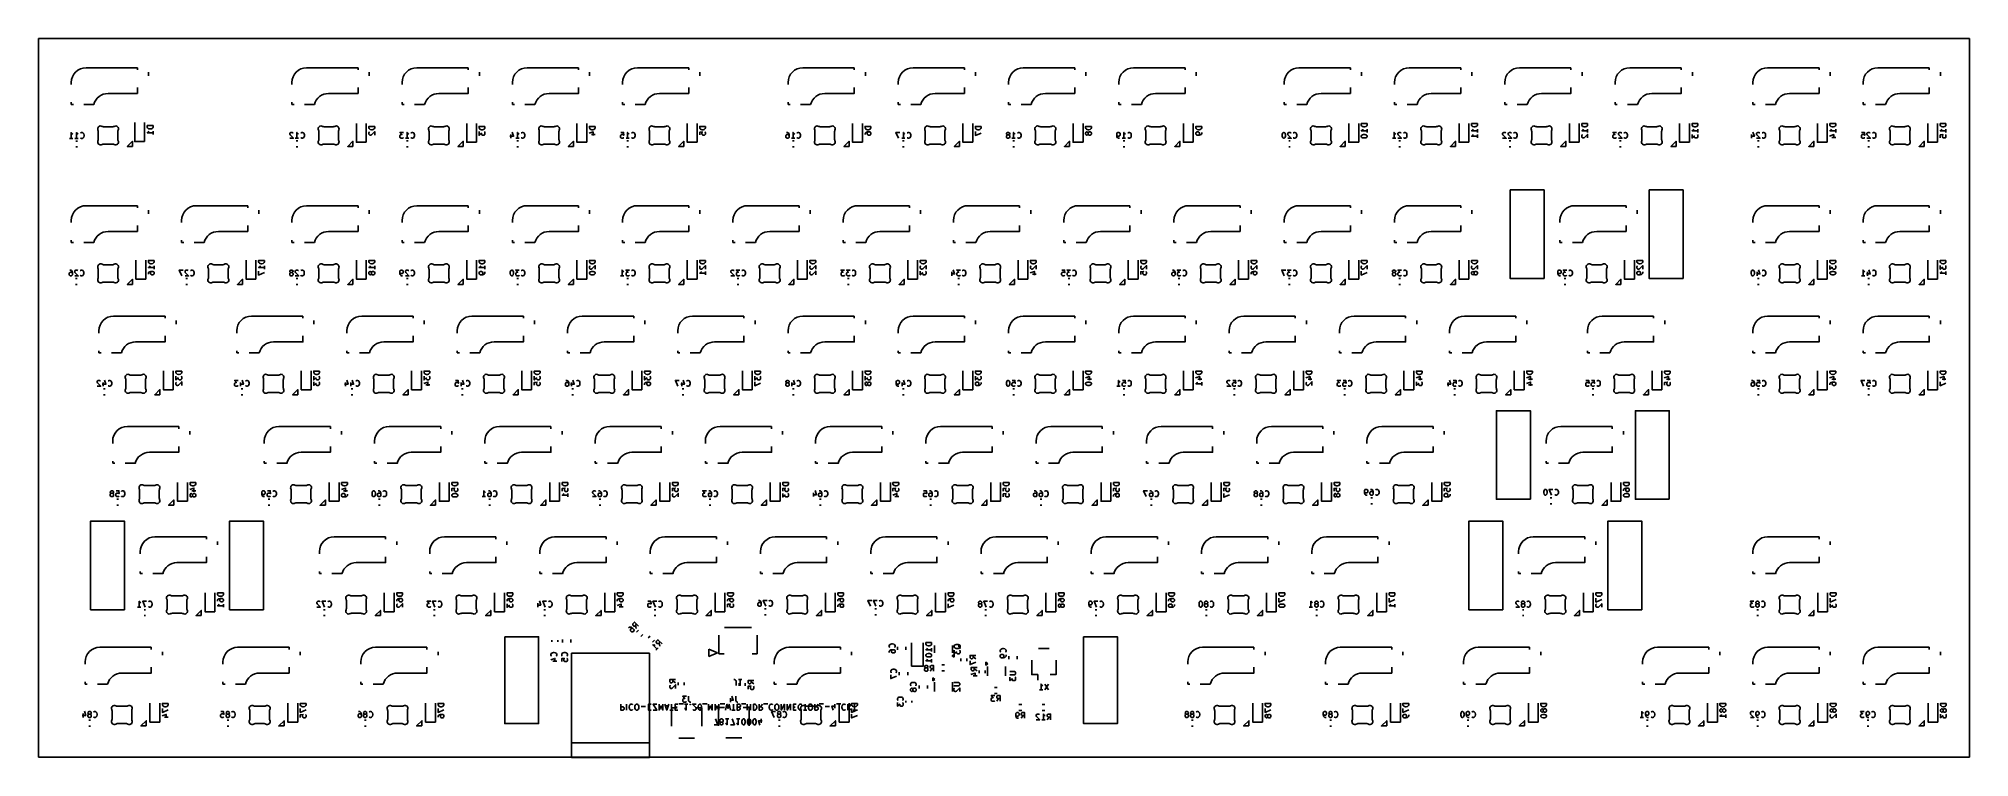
# Model space of a CAD drawing. Extents: x 28 to 361, y 5 to 129.
import ezdxf

# ---------------------------------------------------------------- set-up
doc = ezdxf.new("R2010")
doc.units = 0
doc.layers.get('0').update_dxf_attribs({"linetype": 'CONTINUOUS'})

msp = doc.modelspace()

# ---------------------------------------------------------------- linework, layer by layer
at = {"color": 7}
for points in [[(155.3166, 129.3586), (27.6196, 129.3571)], [(27.6196, 5.3446), (27.6196, 129.3571)], [(155.3166, 129.3586), (361.1821, 129.3571)], [(361.1821, 5.3446), (361.1821, 129.3571)], [(35.8096, 124.3421), (44.6996, 124.3421)], [(44.6996, 124.3421), (44.6996, 123.9611)], [(46.6196, 122.9571), (46.6196, 123.5571)], [(73.9096, 124.3421), (82.7996, 124.3421)], [(82.7996, 124.3421), (82.7996, 123.9611)], [(84.7196, 122.9571), (84.7196, 123.5571)], [(92.9596, 124.3421), (101.8496, 124.3421)], [(101.8496, 124.3421), (101.8496, 123.9611)], [(103.7696, 122.9571), (103.7696, 123.5571)], [(112.0096, 124.3421), (120.8996, 124.3421)], [(120.8996, 124.3421), (120.8996, 123.9611)], [(122.8196, 122.9571), (122.8196, 123.5571)], [(131.0596, 124.3421), (139.9496, 124.3421)], [(139.9496, 124.3421), (139.9496, 123.9611)], [(141.8696, 122.9571), (141.8696, 123.5571)], [(159.6346, 124.3421), (168.5246, 124.3421)], [(168.5246, 124.3421), (168.5246, 123.9611)], [(170.4446, 122.9571), (170.4446, 123.5571)], [(178.6846, 124.3421), (187.5746, 124.3421)], [(187.5746, 124.3421), (187.5746, 123.9611)], [(189.4946, 122.9571), (189.4946, 123.5571)], [(197.7346, 124.3421), (206.6246, 124.3421)], [(206.6246, 124.3421), (206.6246, 123.9611)], [(208.5446, 122.9571), (208.5446, 123.5571)], [(216.7846, 124.3421), (225.6746, 124.3421)], [(225.6746, 124.3421), (225.6746, 123.9611)], [(227.5946, 122.9571), (227.5946, 123.5571)], [(245.3596, 124.3421), (254.2496, 124.3421)], [(254.2496, 124.3421), (254.2496, 123.9611)], [(256.1696, 122.9571), (256.1696, 123.5571)], [(264.4096, 124.3421), (273.2996, 124.3421)], [(273.2996, 124.3421), (273.2996, 123.9611)], [(275.2196, 122.9571), (275.2196, 123.5571)], [(283.4596, 124.3421), (292.3496, 124.3421)], [(292.3496, 124.3421), (292.3496, 123.9611)], [(294.2696, 122.9571), (294.2696, 123.5571)], [(302.5096, 124.3421), (311.3996, 124.3421)], [(311.3996, 124.3421), (311.3996, 123.9611)], [(313.3196, 122.9571), (313.3196, 123.5571)], [(326.3221, 124.3421), (335.2121, 124.3421)], [(335.2121, 124.3421), (335.2121, 123.9611)], [(337.1321, 122.9571), (337.1321, 123.5571)], [(345.3721, 124.3421), (354.2621, 124.3421)], [(354.2621, 124.3421), (354.2621, 123.9611)], [(356.1821, 122.9571), (356.1821, 123.5571)], [(33.2696, 121.8021), (33.2696, 121.4211)], [(44.6996, 120.9131), (44.6996, 119.8971), (39.6196, 119.8971)], [(71.3696, 121.8021), (71.3696, 121.4211)], [(82.7996, 120.9131), (82.7996, 119.8971), (77.7196, 119.8971)], [(90.4196, 121.8021), (90.4196, 121.4211)], [(101.8496, 120.9131), (101.8496, 119.8971), (96.7696, 119.8971)], [(109.4696, 121.8021), (109.4696, 121.4211)], [(120.8996, 120.9131), (120.8996, 119.8971), (115.8196, 119.8971)], [(128.5196, 121.8021), (128.5196, 121.4211)], [(139.9496, 120.9131), (139.9496, 119.8971), (134.8696, 119.8971)], [(157.0946, 121.8021), (157.0946, 121.4211)], [(168.5246, 120.9131), (168.5246, 119.8971), (163.4446, 119.8971)], [(176.1446, 121.8021), (176.1446, 121.4211)], [(187.5746, 120.9131), (187.5746, 119.8971), (182.4946, 119.8971)], [(195.1946, 121.8021), (195.1946, 121.4211)], [(206.6246, 120.9131), (206.6246, 119.8971), (201.5446, 119.8971)], [(214.2446, 121.8021), (214.2446, 121.4211)], [(225.6746, 120.9131), (225.6746, 119.8971), (220.5946, 119.8971)], [(242.8196, 121.8021), (242.8196, 121.4211)], [(254.2496, 120.9131), (254.2496, 119.8971), (249.1696, 119.8971)], [(261.8696, 121.8021), (261.8696, 121.4211)], [(273.2996, 120.9131), (273.2996, 119.8971), (268.2196, 119.8971)], [(280.9196, 121.8021), (280.9196, 121.4211)], [(292.3496, 120.9131), (292.3496, 119.8971), (287.2696, 119.8971)], [(299.9696, 121.8021), (299.9696, 121.4211)], [(311.3996, 120.9131), (311.3996, 119.8971), (306.3196, 119.8971)], [(323.7821, 121.8021), (323.7821, 121.4211)], [(335.2121, 120.9131), (335.2121, 119.8971), (330.1321, 119.8971)], [(342.8321, 121.8021), (342.8321, 121.4211)], [(354.2621, 120.9131), (354.2621, 119.8971), (349.1821, 119.8971)], [(33.2696, 118.3731), (33.2696, 117.9921)], [(33.6506, 117.9921), (33.2696, 117.9921)], [(37.1554, 117.9921), (35.4286, 117.9921)], [(71.3696, 118.3731), (71.3696, 117.9921)], [(71.7506, 117.9921), (71.3696, 117.9921)], [(75.2554, 117.9921), (73.5286, 117.9921)], [(90.4196, 118.3731), (90.4196, 117.9921)], [(90.8006, 117.9921), (90.4196, 117.9921)], [(94.3054, 117.9921), (92.5786, 117.9921)], [(109.4696, 118.3731), (109.4696, 117.9921)], [(109.8506, 117.9921), (109.4696, 117.9921)], [(113.3554, 117.9921), (111.6286, 117.9921)], [(128.5196, 118.3731), (128.5196, 117.9921)], [(128.9006, 117.9921), (128.5196, 117.9921)], [(132.4054, 117.9921), (130.6786, 117.9921)], [(157.0946, 118.3731), (157.0946, 117.9921)], [(157.4756, 117.9921), (157.0946, 117.9921)], [(160.9804, 117.9921), (159.2536, 117.9921)], [(176.1446, 118.3731), (176.1446, 117.9921)], [(176.5256, 117.9921), (176.1446, 117.9921)], [(180.0304, 117.9921), (178.3036, 117.9921)], [(195.1946, 118.3731), (195.1946, 117.9921)], [(195.5756, 117.9921), (195.1946, 117.9921)], [(199.0804, 117.9921), (197.3536, 117.9921)], [(214.2446, 118.3731), (214.2446, 117.9921)], [(214.6256, 117.9921), (214.2446, 117.9921)], [(218.1304, 117.9921), (216.4036, 117.9921)], [(242.8196, 118.3731), (242.8196, 117.9921)], [(243.2006, 117.9921), (242.8196, 117.9921)], [(246.7054, 117.9921), (244.9786, 117.9921)], [(261.8696, 118.3731), (261.8696, 117.9921)], [(262.2506, 117.9921), (261.8696, 117.9921)], [(265.7554, 117.9921), (264.0286, 117.9921)], [(280.9196, 118.3731), (280.9196, 117.9921)], [(281.3006, 117.9921), (280.9196, 117.9921)], [(284.8054, 117.9921), (283.0786, 117.9921)], [(299.9696, 118.3731), (299.9696, 117.9921)], [(300.3506, 117.9921), (299.9696, 117.9921)], [(303.8554, 117.9921), (302.1286, 117.9921)], [(323.7821, 118.3731), (323.7821, 117.9921)], [(324.1631, 117.9921), (323.7821, 117.9921)], [(327.6679, 117.9921), (325.9411, 117.9921)], [(342.8321, 118.3731), (342.8321, 117.9921)], [(343.2131, 117.9921), (342.8321, 117.9921)], [(346.7179, 117.9921), (344.9911, 117.9921)], [(38.8251, 114.1581), (40.414, 114.1581)], [(44.2306, 114.8606), (44.2306, 111.6006), (45.9306, 111.6006)], [(45.9306, 114.8606), (45.9306, 111.6006)], [(76.9251, 114.1581), (78.514, 114.1581)], [(82.5241, 114.7306), (82.5241, 111.4706), (84.2241, 111.4706)], [(84.2241, 114.7306), (84.2241, 111.4706)], [(95.9751, 114.1581), (97.564, 114.1581)], [(101.5741, 114.7306), (101.5741, 111.4706), (103.2741, 111.4706)], [(103.2741, 114.7306), (103.2741, 111.4706)], [(115.0251, 114.1581), (116.614, 114.1581)], [(120.6241, 114.7306), (120.6241, 111.4706), (122.3241, 111.4706)], [(122.3241, 114.7306), (122.3241, 111.4706)], [(134.0751, 114.1581), (135.664, 114.1581)], [(139.6741, 114.7306), (139.6741, 111.4706), (141.3741, 111.4706)], [(141.3741, 114.7306), (141.3741, 111.4706)], [(162.6501, 114.1581), (164.239, 114.1581)], [(168.2491, 114.7306), (168.2491, 111.4706), (169.9491, 111.4706)], [(169.9491, 114.7306), (169.9491, 111.4706)], [(181.7001, 114.1581), (183.289, 114.1581)], [(187.2991, 114.7306), (187.2991, 111.4706), (188.9991, 111.4706)], [(188.9991, 114.7306), (188.9991, 111.4706)], [(200.7501, 114.1581), (202.339, 114.1581)], [(206.3491, 114.7306), (206.3491, 111.4706), (208.0491, 111.4706)], [(208.0491, 114.7306), (208.0491, 111.4706)], [(219.8001, 114.1581), (221.389, 114.1581)], [(225.3991, 114.7306), (225.3991, 111.4706), (227.0991, 111.4706)], [(227.0991, 114.7306), (227.0991, 111.4706)], [(248.3751, 114.1581), (249.964, 114.1581)], [(253.9741, 114.7306), (253.9741, 111.4706), (255.6741, 111.4706)], [(255.6741, 114.7306), (255.6741, 111.4706)], [(257.1289, 113.4568), (256.1289, 113.4568), (256.2717, 113.552), (256.367, 113.6473), (256.4146, 113.7425)], [(257.1289, 113.1711), (257.1289, 113.7425)], [(267.4251, 114.1581), (269.014, 114.1581)], [(273.0241, 114.7306), (273.0241, 111.4706), (274.7241, 111.4706)], [(274.7241, 114.7306), (274.7241, 111.4706)], [(276.1789, 113.4568), (275.1789, 113.4568), (275.3217, 113.552), (275.417, 113.6473), (275.4646, 113.7425)], [(276.1789, 113.1711), (276.1789, 113.7425)], [(286.4751, 114.1581), (288.064, 114.1581)], [(292.0741, 114.7306), (292.0741, 111.4706), (293.7741, 111.4706)], [(293.7741, 114.7306), (293.7741, 111.4706)], [(295.2289, 113.4568), (294.2289, 113.4568), (294.3717, 113.552), (294.467, 113.6473), (294.5146, 113.7425)], [(295.2289, 113.1711), (295.2289, 113.7425)], [(305.5251, 114.1581), (307.114, 114.1581)], [(311.1241, 114.7306), (311.1241, 111.4706), (312.8241, 111.4706)], [(312.8241, 114.7306), (312.8241, 111.4706)], [(314.2789, 113.4568), (313.2789, 113.4568), (313.4217, 113.552), (313.517, 113.6473), (313.5646, 113.7425)], [(314.2789, 113.1711), (314.2789, 113.7425)], [(329.3376, 114.1581), (330.9265, 114.1581)], [(334.9366, 114.7306), (334.9366, 111.4706), (336.6366, 111.4706)], [(336.6366, 114.7306), (336.6366, 111.4706)], [(338.0914, 113.4568), (337.0914, 113.4568), (337.2342, 113.552), (337.3295, 113.6473), (337.3771, 113.7425)], [(338.0914, 113.1711), (338.0914, 113.7425)], [(348.3876, 114.1581), (349.9765, 114.1581)], [(353.9866, 114.7306), (353.9866, 111.4706), (355.6866, 111.4706)], [(355.6866, 114.7306), (355.6866, 111.4706)], [(357.1414, 113.4568), (356.1414, 113.4568), (356.2842, 113.552), (356.3795, 113.6473), (356.4271, 113.7425)], [(357.1414, 113.1711), (357.1414, 113.7425)], [(32.9475, 112.1474), (33.5189, 112.1474)], [(33.2332, 112.1474), (33.2332, 113.1474), (33.3284, 113.0045), (33.4237, 112.9093), (33.5189, 112.8617)], [(33.8998, 112.1474), (34.4713, 112.1474)], [(34.0688, 111.6822), (34.3499, 111.6822)], [(34.0688, 110.6622), (34.3499, 110.6622)], [(34.1856, 112.1474), (34.1856, 113.1474), (34.2808, 113.0045), (34.376, 112.9093), (34.4713, 112.8617)], [(34.8522, 112.2426), (34.8998, 112.195), (35.0427, 112.1474), (35.1379, 112.1474), (35.2808, 112.195), (35.376, 112.2902), (35.4237, 112.3855), (35.4713, 112.576), (35.4713, 112.7188), (35.4237, 112.9093), (35.376, 113.0045), (35.2808, 113.0998), (35.1379, 113.1474), (35.0427, 113.1474), (34.8998, 113.0998), (34.8522, 113.0521)], [(37.9196, 111.9553), (37.9196, 113.3609)], [(40.414, 111.1581), (38.8251, 111.1581)], [(41.3196, 113.3609), (41.3196, 111.9553)], [(47.3854, 113.1106), (46.3854, 113.1106), (46.5282, 113.2058), (46.6235, 113.3011), (46.6711, 113.3963)], [(47.3854, 112.8249), (47.3854, 113.3963)], [(71.5811, 113.0775), (71.5335, 113.1252), (71.4382, 113.1728), (71.2001, 113.1728), (71.1049, 113.1252), (71.0573, 113.0775), (71.0097, 112.9823), (71.0097, 112.8871), (71.0573, 112.7442), (71.6287, 112.1728), (71.0097, 112.1728)], [(71.962, 112.1728), (72.5335, 112.1728)], [(72.131, 111.7076), (72.4121, 111.7076)], [(72.131, 110.6876), (72.4121, 110.6876)], [(72.2478, 112.1728), (72.2478, 113.1728), (72.343, 113.0299), (72.4382, 112.9347), (72.5335, 112.8871)], [(72.9144, 112.268), (72.962, 112.2204), (73.1049, 112.1728), (73.2001, 112.1728), (73.343, 112.2204), (73.4382, 112.3156), (73.4859, 112.4109), (73.5335, 112.6014), (73.5335, 112.7442), (73.4859, 112.9347), (73.4382, 113.0299), (73.343, 113.1252), (73.2001, 113.1728), (73.1049, 113.1728), (72.962, 113.1252), (72.9144, 113.0775)], [(76.0196, 111.9553), (76.0196, 113.3609)], [(78.514, 111.1581), (76.9251, 111.1581)], [(79.4196, 113.3609), (79.4196, 111.9553)], [(84.7741, 113.2663), (84.7265, 113.2187), (84.6789, 113.1235), (84.6789, 112.8854), (84.7265, 112.7901), (84.7741, 112.7425), (84.8694, 112.6949), (84.9646, 112.6949), (85.1075, 112.7425), (85.6789, 113.3139), (85.6789, 112.6949)], [(90.6657, 113.1728), (90.0467, 113.1728), (90.38, 112.7918), (90.2371, 112.7918), (90.1419, 112.7442), (90.0943, 112.6966), (90.0467, 112.6014), (90.0467, 112.3633), (90.0943, 112.268), (90.1419, 112.2204), (90.2371, 112.1728), (90.5229, 112.1728), (90.6181, 112.2204), (90.6657, 112.268)], [(90.999, 112.1728), (91.5705, 112.1728)], [(91.168, 111.7076), (91.4491, 111.7076)], [(91.168, 110.6876), (91.4491, 110.6876)], [(91.2848, 112.1728), (91.2848, 113.1728), (91.38, 113.0299), (91.4752, 112.9347), (91.5705, 112.8871)], [(91.9514, 112.268), (91.999, 112.2204), (92.1419, 112.1728), (92.2371, 112.1728), (92.38, 112.2204), (92.4752, 112.3156), (92.5229, 112.4109), (92.5705, 112.6014), (92.5705, 112.7442), (92.5229, 112.9347), (92.4752, 113.0299), (92.38, 113.1252), (92.2371, 113.1728), (92.1419, 113.1728), (91.999, 113.1252), (91.9514, 113.0775)], [(95.0696, 111.9553), (95.0696, 113.3609)], [(97.564, 111.1581), (95.9751, 111.1581)], [(98.4696, 113.3609), (98.4696, 111.9553)], [(103.7289, 113.3139), (103.7289, 112.6949), (104.1098, 113.0282), (104.1098, 112.8854), (104.1575, 112.7901), (104.2051, 112.7425), (104.3003, 112.6949), (104.5384, 112.6949), (104.6336, 112.7425), (104.6813, 112.7901), (104.7289, 112.8854), (104.7289, 113.1711), (104.6813, 113.2663), (104.6336, 113.3139)], [(109.43, 113.2204), (109.6681, 112.5061), (109.049, 112.5061)], [(109.1919, 112.8394), (109.1919, 112.1728)], [(110.049, 112.1728), (110.6205, 112.1728)], [(110.218, 111.7076), (110.4991, 111.7076)], [(110.218, 110.6876), (110.4991, 110.6876)], [(110.3348, 112.1728), (110.3348, 113.1728), (110.43, 113.0299), (110.5252, 112.9347), (110.6205, 112.8871)], [(111.0014, 112.268), (111.049, 112.2204), (111.1919, 112.1728), (111.2871, 112.1728), (111.43, 112.2204), (111.5252, 112.3156), (111.5729, 112.4109), (111.6205, 112.6014), (111.6205, 112.7442), (111.5729, 112.9347), (111.5252, 113.0299), (111.43, 113.1252), (111.2871, 113.1728), (111.1919, 113.1728), (111.049, 113.1252), (111.0014, 113.0775)], [(114.1196, 111.9553), (114.1196, 113.3609)], [(116.614, 111.1581), (115.0251, 111.1581)], [(117.5196, 113.3609), (117.5196, 111.9553)], [(122.7313, 113.0282), (123.4456, 113.2663), (123.4456, 112.6473)], [(123.1122, 112.7901), (123.7789, 112.7901)], [(128.1943, 113.1728), (128.6705, 113.1728), (128.7181, 112.6966), (128.6705, 112.7442), (128.5752, 112.7918), (128.3371, 112.7918), (128.2419, 112.7442), (128.1943, 112.6966), (128.1467, 112.6014), (128.1467, 112.3633), (128.1943, 112.268), (128.2419, 112.2204), (128.3371, 112.1728), (128.5752, 112.1728), (128.6705, 112.2204), (128.7181, 112.268)], [(129.099, 112.1728), (129.6705, 112.1728)], [(129.268, 111.7076), (129.5491, 111.7076)], [(129.268, 110.6876), (129.5491, 110.6876)], [(129.3848, 112.1728), (129.3848, 113.1728), (129.48, 113.0299), (129.5752, 112.9347), (129.6705, 112.8871)], [(130.0514, 112.268), (130.099, 112.2204), (130.2419, 112.1728), (130.3371, 112.1728), (130.48, 112.2204), (130.5752, 112.3156), (130.6229, 112.4109), (130.6705, 112.6014), (130.6705, 112.7442), (130.6229, 112.9347), (130.5752, 113.0299), (130.48, 113.1252), (130.3371, 113.1728), (130.2419, 113.1728), (130.099, 113.1252), (130.0514, 113.0775)], [(133.1696, 111.9553), (133.1696, 113.3609)], [(135.664, 111.1581), (134.0751, 111.1581)], [(136.5696, 113.3609), (136.5696, 111.9553)], [(141.8289, 112.7425), (141.8289, 113.2187), (142.3051, 113.2663), (142.2575, 113.2187), (142.2098, 113.1235), (142.2098, 112.8854), (142.2575, 112.7901), (142.3051, 112.7425), (142.4003, 112.6949), (142.6384, 112.6949), (142.7336, 112.7425), (142.7813, 112.7901), (142.8289, 112.8854), (142.8289, 113.1235), (142.7813, 113.2187), (142.7336, 113.2663)], [(156.8169, 113.1728), (157.0074, 113.1728), (157.1026, 113.1252), (157.1502, 113.0775), (157.2455, 112.9347), (157.2931, 112.7442), (157.2931, 112.3633), (157.2455, 112.268), (157.1979, 112.2204), (157.1026, 112.1728), (156.9121, 112.1728), (156.8169, 112.2204), (156.7693, 112.268), (156.7217, 112.3633), (156.7217, 112.6014), (156.7693, 112.6966), (156.8169, 112.7442), (156.9121, 112.7918), (157.1026, 112.7918), (157.1979, 112.7442), (157.2455, 112.6966), (157.2931, 112.6014)], [(157.674, 112.1728), (158.2455, 112.1728)], [(157.843, 111.7076), (158.1241, 111.7076)], [(157.843, 110.6876), (158.1241, 110.6876)], [(157.9598, 112.1728), (157.9598, 113.1728), (158.055, 113.0299), (158.1502, 112.9347), (158.2455, 112.8871)], [(158.6264, 112.268), (158.674, 112.2204), (158.8169, 112.1728), (158.9121, 112.1728), (159.055, 112.2204), (159.1502, 112.3156), (159.1979, 112.4109), (159.2455, 112.6014), (159.2455, 112.7442), (159.1979, 112.9347), (159.1502, 113.0299), (159.055, 113.1252), (158.9121, 113.1728), (158.8169, 113.1728), (158.674, 113.1252), (158.6264, 113.0775)], [(161.7446, 111.9553), (161.7446, 113.3609)], [(164.239, 111.1581), (162.6501, 111.1581)], [(165.1446, 113.3609), (165.1446, 111.9553)], [(170.4039, 112.7901), (170.4039, 112.9806), (170.4515, 113.0758), (170.4991, 113.1235), (170.642, 113.2187), (170.8325, 113.2663), (171.2134, 113.2663), (171.3086, 113.2187), (171.3563, 113.1711), (171.4039, 113.0758), (171.4039, 112.8854), (171.3563, 112.7901), (171.3086, 112.7425), (171.2134, 112.6949), (170.9753, 112.6949), (170.8801, 112.7425), (170.8325, 112.7901), (170.7848, 112.8854), (170.7848, 113.0758), (170.8325, 113.1711), (170.8801, 113.2187), (170.9753, 113.2663)], [(176.3907, 113.1728), (175.724, 113.1728), (176.1526, 112.1728)], [(176.724, 112.1728), (177.2955, 112.1728)], [(176.893, 111.7076), (177.1741, 111.7076)], [(176.893, 110.6876), (177.1741, 110.6876)], [(177.0098, 112.1728), (177.0098, 113.1728), (177.105, 113.0299), (177.2002, 112.9347), (177.2955, 112.8871)], [(177.6764, 112.268), (177.724, 112.2204), (177.8669, 112.1728), (177.9621, 112.1728), (178.105, 112.2204), (178.2002, 112.3156), (178.2479, 112.4109), (178.2955, 112.6014), (178.2955, 112.7442), (178.2479, 112.9347), (178.2002, 113.0299), (178.105, 113.1252), (177.9621, 113.1728), (177.8669, 113.1728), (177.724, 113.1252), (177.6764, 113.0775)], [(180.7946, 111.9553), (180.7946, 113.3609)], [(183.289, 111.1581), (181.7001, 111.1581)], [(184.1946, 113.3609), (184.1946, 111.9553)], [(189.4539, 113.3139), (189.4539, 112.6473), (190.4539, 113.0758)], [(195.2026, 112.7442), (195.2979, 112.7918), (195.3455, 112.8394), (195.3931, 112.9347), (195.3931, 112.9823), (195.3455, 113.0775), (195.2979, 113.1252), (195.2026, 113.1728), (195.0121, 113.1728), (194.9169, 113.1252), (194.8693, 113.0775), (194.8217, 112.9823), (194.8217, 112.9347), (194.8693, 112.8394), (194.9169, 112.7918), (195.0121, 112.7442), (195.2026, 112.7442), (195.2979, 112.6966), (195.3455, 112.649), (195.3931, 112.5537), (195.3931, 112.3633), (195.3455, 112.268), (195.2979, 112.2204), (195.2026, 112.1728), (195.0121, 112.1728), (194.9169, 112.2204), (194.8693, 112.268), (194.8217, 112.3633), (194.8217, 112.5537), (194.8693, 112.649), (194.9169, 112.6966), (195.0121, 112.7442)], [(195.774, 112.1728), (196.3455, 112.1728)], [(195.943, 111.7076), (196.2241, 111.7076)], [(195.943, 110.6876), (196.2241, 110.6876)], [(196.0598, 112.1728), (196.0598, 113.1728), (196.155, 113.0299), (196.2502, 112.9347), (196.3455, 112.8871)], [(196.7264, 112.268), (196.774, 112.2204), (196.9169, 112.1728), (197.0121, 112.1728), (197.155, 112.2204), (197.2502, 112.3156), (197.2979, 112.4109), (197.3455, 112.6014), (197.3455, 112.7442), (197.2979, 112.9347), (197.2502, 113.0299), (197.155, 113.1252), (197.0121, 113.1728), (196.9169, 113.1728), (196.774, 113.1252), (196.7264, 113.0775)], [(199.8446, 111.9553), (199.8446, 113.3609)], [(202.339, 111.1581), (200.7501, 111.1581)], [(203.2446, 113.3609), (203.2446, 111.9553)], [(208.9325, 113.0758), (208.8848, 113.1711), (208.8372, 113.2187), (208.742, 113.2663), (208.6944, 113.2663), (208.5991, 113.2187), (208.5515, 113.1711), (208.5039, 113.0758), (208.5039, 112.8854), (208.5515, 112.7901), (208.5991, 112.7425), (208.6944, 112.6949), (208.742, 112.6949), (208.8372, 112.7425), (208.8848, 112.7901), (208.9325, 112.8854), (208.9325, 113.0758), (208.9801, 113.1711), (209.0277, 113.2187), (209.1229, 113.2663), (209.3134, 113.2663), (209.4086, 113.2187), (209.4563, 113.1711), (209.5039, 113.0758), (209.5039, 112.8854), (209.4563, 112.7901), (209.4086, 112.7425), (209.3134, 112.6949), (209.1229, 112.6949), (209.0277, 112.7425), (208.9801, 112.7901), (208.9325, 112.8854)], [(214.3479, 112.1728), (214.1574, 112.1728), (214.0621, 112.2204), (214.0145, 112.268), (213.9193, 112.4109), (213.8717, 112.6014), (213.8717, 112.9823), (213.9193, 113.0775), (213.9669, 113.1252), (214.0621, 113.1728), (214.2526, 113.1728), (214.3479, 113.1252), (214.3955, 113.0775), (214.4431, 112.9823), (214.4431, 112.7442), (214.3955, 112.649), (214.3479, 112.6014), (214.2526, 112.5537), (214.0621, 112.5537), (213.9669, 112.6014), (213.9193, 112.649), (213.8717, 112.7442)], [(214.824, 112.1728), (215.3955, 112.1728)], [(214.993, 111.7076), (215.2741, 111.7076)], [(214.993, 110.6876), (215.2741, 110.6876)], [(215.1098, 112.1728), (215.1098, 113.1728), (215.205, 113.0299), (215.3002, 112.9347), (215.3955, 112.8871)], [(215.7764, 112.268), (215.824, 112.2204), (215.9669, 112.1728), (216.0621, 112.1728), (216.205, 112.2204), (216.3002, 112.3156), (216.3479, 112.4109), (216.3955, 112.6014), (216.3955, 112.7442), (216.3479, 112.9347), (216.3002, 113.0299), (216.205, 113.1252), (216.0621, 113.1728), (215.9669, 113.1728), (215.824, 113.1252), (215.7764, 113.0775)], [(218.8946, 111.9553), (218.8946, 113.3609)], [(221.389, 111.1581), (219.8001, 111.1581)], [(222.2946, 113.3609), (222.2946, 111.9553)], [(228.5539, 113.1711), (228.5539, 112.9806), (228.5063, 112.8854), (228.4586, 112.8377), (228.3158, 112.7425), (228.1253, 112.6949), (227.7444, 112.6949), (227.6491, 112.7425), (227.6015, 112.7901), (227.5539, 112.8854), (227.5539, 113.0758), (227.6015, 113.1711), (227.6491, 113.2187), (227.7444, 113.2663), (227.9825, 113.2663), (228.0777, 113.2187), (228.1253, 113.1711), (228.1729, 113.0758), (228.1729, 112.8854), (228.1253, 112.7901), (228.0777, 112.7425), (227.9825, 112.6949)], [(243.9835, 113.0775), (243.9359, 113.1252), (243.8406, 113.1728), (243.6025, 113.1728), (243.5073, 113.1252), (243.4597, 113.0775), (243.412, 112.9823), (243.412, 112.8871), (243.4597, 112.7442), (244.0311, 112.1728), (243.412, 112.1728)], [(243.581, 111.7076), (243.8621, 111.7076)], [(243.581, 110.6876), (243.8621, 110.6876)], [(244.3644, 112.268), (244.412, 112.2204), (244.5549, 112.1728), (244.6501, 112.1728), (244.793, 112.2204), (244.8882, 112.3156), (244.9359, 112.4109), (244.9835, 112.6014), (244.9835, 112.7442), (244.9359, 112.9347), (244.8882, 113.0299), (244.793, 113.1252), (244.6501, 113.1728), (244.5549, 113.1728), (244.412, 113.1252), (244.3644, 113.0775)], [(247.4696, 111.9553), (247.4696, 113.3609)], [(249.964, 111.1581), (248.3751, 111.1581)], [(250.8696, 113.3609), (250.8696, 111.9553)], [(261.4967, 112.1728), (262.0681, 112.1728)], [(261.7824, 112.1728), (261.7824, 113.1728), (261.8776, 113.0299), (261.9729, 112.9347), (262.0681, 112.8871)], [(263.0205, 113.0775), (262.9729, 113.1252), (262.8776, 113.1728), (262.6395, 113.1728), (262.5443, 113.1252), (262.4967, 113.0775), (262.449, 112.9823), (262.449, 112.8871), (262.4967, 112.7442), (263.0681, 112.1728), (262.449, 112.1728)], [(262.618, 111.7076), (262.8991, 111.7076)], [(262.618, 110.6876), (262.8991, 110.6876)], [(263.4014, 112.268), (263.449, 112.2204), (263.5919, 112.1728), (263.6871, 112.1728), (263.83, 112.2204), (263.9252, 112.3156), (263.9729, 112.4109), (264.0205, 112.6014), (264.0205, 112.7442), (263.9729, 112.9347), (263.9252, 113.0299), (263.83, 113.1252), (263.6871, 113.1728), (263.5919, 113.1728), (263.449, 113.1252), (263.4014, 113.0775)], [(266.5196, 111.9553), (266.5196, 113.3609)], [(269.014, 111.1581), (267.4251, 111.1581)], [(269.9196, 113.3609), (269.9196, 111.9553)], [(276.1789, 112.5044), (275.1789, 112.5044), (275.3217, 112.5996), (275.417, 112.6949), (275.4646, 112.7901)], [(276.1789, 112.2187), (276.1789, 112.7901)], [(281.1181, 113.0775), (281.0705, 113.1252), (280.9752, 113.1728), (280.7371, 113.1728), (280.6419, 113.1252), (280.5943, 113.0775), (280.5467, 112.9823), (280.5467, 112.8871), (280.5943, 112.7442), (281.1657, 112.1728), (280.5467, 112.1728)], [(282.0705, 113.0775), (282.0229, 113.1252), (281.9276, 113.1728), (281.6895, 113.1728), (281.5943, 113.1252), (281.5467, 113.0775), (281.499, 112.9823), (281.499, 112.8871), (281.5467, 112.7442), (282.1181, 112.1728), (281.499, 112.1728)], [(281.668, 111.7076), (281.9491, 111.7076)], [(281.668, 110.6876), (281.9491, 110.6876)], [(282.4514, 112.268), (282.499, 112.2204), (282.6419, 112.1728), (282.7371, 112.1728), (282.88, 112.2204), (282.9752, 112.3156), (283.0229, 112.4109), (283.0705, 112.6014), (283.0705, 112.7442), (283.0229, 112.9347), (282.9752, 113.0299), (282.88, 113.1252), (282.7371, 113.1728), (282.6419, 113.1728), (282.499, 113.1252), (282.4514, 113.0775)], [(285.5696, 111.9553), (285.5696, 113.3609)], [(288.064, 111.1581), (286.4751, 111.1581)], [(288.9696, 113.3609), (288.9696, 111.9553)], [(294.3241, 112.7901), (294.2765, 112.7425), (294.2289, 112.6473), (294.2289, 112.4092), (294.2765, 112.3139), (294.3241, 112.2663), (294.4194, 112.2187), (294.5146, 112.2187), (294.6575, 112.2663), (295.2289, 112.8377), (295.2289, 112.2187)], [(300.2157, 113.1728), (299.5967, 113.1728), (299.93, 112.7918), (299.7871, 112.7918), (299.6919, 112.7442), (299.6443, 112.6966), (299.5967, 112.6014), (299.5967, 112.3633), (299.6443, 112.268), (299.6919, 112.2204), (299.7871, 112.1728), (300.0729, 112.1728), (300.1681, 112.2204), (300.2157, 112.268)], [(301.1205, 113.0775), (301.0729, 113.1252), (300.9776, 113.1728), (300.7395, 113.1728), (300.6443, 113.1252), (300.5967, 113.0775), (300.549, 112.9823), (300.549, 112.8871), (300.5967, 112.7442), (301.1681, 112.1728), (300.549, 112.1728)], [(300.718, 111.7076), (300.9991, 111.7076)], [(300.718, 110.6876), (300.9991, 110.6876)], [(301.5014, 112.268), (301.549, 112.2204), (301.6919, 112.1728), (301.7871, 112.1728), (301.93, 112.2204), (302.0252, 112.3156), (302.0729, 112.4109), (302.1205, 112.6014), (302.1205, 112.7442), (302.0729, 112.9347), (302.0252, 113.0299), (301.93, 113.1252), (301.7871, 113.1728), (301.6919, 113.1728), (301.549, 113.1252), (301.5014, 113.0775)], [(304.6196, 111.9553), (304.6196, 113.3609)], [(307.114, 111.1581), (305.5251, 111.1581)], [(308.0196, 113.3609), (308.0196, 111.9553)], [(313.2789, 112.8377), (313.2789, 112.2187), (313.6598, 112.552), (313.6598, 112.4092), (313.7075, 112.3139), (313.7551, 112.2663), (313.8503, 112.2187), (314.0884, 112.2187), (314.1836, 112.2663), (314.2313, 112.3139), (314.2789, 112.4092), (314.2789, 112.6949), (314.2313, 112.7901), (314.1836, 112.8377)], [(323.793, 113.2204), (324.0311, 112.5061), (323.412, 112.5061)], [(323.5549, 112.8394), (323.5549, 112.1728)], [(324.9835, 113.0775), (324.9359, 113.1252), (324.8406, 113.1728), (324.6025, 113.1728), (324.5073, 113.1252), (324.4597, 113.0775), (324.412, 112.9823), (324.412, 112.8871), (324.4597, 112.7442), (325.0311, 112.1728), (324.412, 112.1728)], [(324.581, 111.7076), (324.8621, 111.7076)], [(324.581, 110.6876), (324.8621, 110.6876)], [(325.3644, 112.268), (325.412, 112.2204), (325.5549, 112.1728), (325.6501, 112.1728), (325.793, 112.2204), (325.8882, 112.3156), (325.9359, 112.4109), (325.9835, 112.6014), (325.9835, 112.7442), (325.9359, 112.9347), (325.8882, 113.0299), (325.793, 113.1252), (325.6501, 113.1728), (325.5549, 113.1728), (325.412, 113.1252), (325.3644, 113.0775)], [(328.4321, 111.9553), (328.4321, 113.3609)], [(330.9265, 111.1581), (329.3376, 111.1581)], [(331.8321, 113.3609), (331.8321, 111.9553)], [(337.0438, 112.552), (337.7581, 112.7901), (337.7581, 112.1711)], [(337.4247, 112.3139), (338.0914, 112.3139)], [(342.5703, 113.1728), (343.0465, 113.1728), (343.0941, 112.6966), (343.0465, 112.7442), (342.9512, 112.7918), (342.7131, 112.7918), (342.6179, 112.7442), (342.5703, 112.6966), (342.5227, 112.6014), (342.5227, 112.3633), (342.5703, 112.268), (342.6179, 112.2204), (342.7131, 112.1728), (342.9512, 112.1728), (343.0465, 112.2204), (343.0941, 112.268)], [(344.0465, 113.0775), (343.9989, 113.1252), (343.9036, 113.1728), (343.6655, 113.1728), (343.5703, 113.1252), (343.5227, 113.0775), (343.475, 112.9823), (343.475, 112.8871), (343.5227, 112.7442), (344.0941, 112.1728), (343.475, 112.1728)], [(343.644, 111.7076), (343.9251, 111.7076)], [(343.644, 110.6876), (343.9251, 110.6876)], [(344.4274, 112.268), (344.475, 112.2204), (344.6179, 112.1728), (344.7131, 112.1728), (344.856, 112.2204), (344.9512, 112.3156), (344.9989, 112.4109), (345.0465, 112.6014), (345.0465, 112.7442), (344.9989, 112.9347), (344.9512, 113.0299), (344.856, 113.1252), (344.7131, 113.1728), (344.6179, 113.1728), (344.475, 113.1252), (344.4274, 113.0775)], [(347.4821, 111.9553), (347.4821, 113.3609)], [(349.9765, 111.1581), (348.3876, 111.1581)], [(350.8821, 113.3609), (350.8821, 111.9553)], [(356.1414, 112.2663), (356.1414, 112.7425), (356.6176, 112.7901), (356.57, 112.7425), (356.5223, 112.6473), (356.5223, 112.4092), (356.57, 112.3139), (356.6176, 112.2663), (356.7128, 112.2187), (356.9509, 112.2187), (357.0461, 112.2663), (357.0938, 112.3139), (357.1414, 112.4092), (357.1414, 112.6473), (357.0938, 112.7425), (357.0461, 112.7901)], [(35.8096, 100.5296), (44.6996, 100.5296)], [(44.6996, 100.5296), (44.6996, 100.1486)], [(54.8596, 100.5296), (63.7496, 100.5296)], [(63.7496, 100.5296), (63.7496, 100.1486)], [(73.9096, 100.5296), (82.7996, 100.5296)], [(82.7996, 100.5296), (82.7996, 100.1486)], [(92.9596, 100.5296), (101.8496, 100.5296)], [(101.8496, 100.5296), (101.8496, 100.1486)], [(112.0096, 100.5296), (120.8996, 100.5296)], [(120.8996, 100.5296), (120.8996, 100.1486)], [(131.0596, 100.5296), (139.9496, 100.5296)], [(139.9496, 100.5296), (139.9496, 100.1486)], [(150.1096, 100.5296), (158.9996, 100.5296)], [(158.9996, 100.5296), (158.9996, 100.1486)], [(169.1596, 100.5296), (178.0496, 100.5296)], [(178.0496, 100.5296), (178.0496, 100.1486)], [(188.2096, 100.5296), (197.0996, 100.5296)], [(197.0996, 100.5296), (197.0996, 100.1486)], [(207.2596, 100.5296), (216.1496, 100.5296)], [(216.1496, 100.5296), (216.1496, 100.1486)], [(226.3096, 100.5296), (235.1996, 100.5296)], [(235.1996, 100.5296), (235.1996, 100.1486)], [(245.3596, 100.5296), (254.2496, 100.5296)], [(254.2496, 100.5296), (254.2496, 100.1486)], [(264.4096, 100.5296), (273.2996, 100.5296)], [(273.2996, 100.5296), (273.2996, 100.1486)], [(292.9846, 100.5296), (301.8746, 100.5296)], [(301.8746, 100.5296), (301.8746, 100.1486)], [(326.3221, 100.5296), (335.2121, 100.5296)], [(335.2121, 100.5296), (335.2121, 100.1486)], [(345.3721, 100.5296), (354.2621, 100.5296)], [(354.2621, 100.5296), (354.2621, 100.1486)], [(33.2696, 97.9896), (33.2696, 97.6086)], [(44.6996, 97.1006), (44.6996, 96.0846), (39.6196, 96.0846)], [(46.6196, 99.1446), (46.6196, 99.7446)], [(52.3196, 97.9896), (52.3196, 97.6086)], [(63.7496, 97.1006), (63.7496, 96.0846), (58.6696, 96.0846)], [(65.6696, 99.1446), (65.6696, 99.7446)], [(71.3696, 97.9896), (71.3696, 97.6086)], [(82.7996, 97.1006), (82.7996, 96.0846), (77.7196, 96.0846)], [(84.7196, 99.1446), (84.7196, 99.7446)], [(90.4196, 97.9896), (90.4196, 97.6086)], [(101.8496, 97.1006), (101.8496, 96.0846), (96.7696, 96.0846)], [(103.7696, 99.1446), (103.7696, 99.7446)], [(109.4696, 97.9896), (109.4696, 97.6086)], [(120.8996, 97.1006), (120.8996, 96.0846), (115.8196, 96.0846)], [(122.8196, 99.1446), (122.8196, 99.7446)], [(128.5196, 97.9896), (128.5196, 97.6086)], [(139.9496, 97.1006), (139.9496, 96.0846), (134.8696, 96.0846)], [(141.8696, 99.1446), (141.8696, 99.7446)], [(147.5696, 97.9896), (147.5696, 97.6086)], [(158.9996, 97.1006), (158.9996, 96.0846), (153.9196, 96.0846)], [(160.9196, 99.1446), (160.9196, 99.7446)], [(166.6196, 97.9896), (166.6196, 97.6086)], [(178.0496, 97.1006), (178.0496, 96.0846), (172.9696, 96.0846)], [(179.9696, 99.1446), (179.9696, 99.7446)], [(185.6696, 97.9896), (185.6696, 97.6086)], [(197.0996, 97.1006), (197.0996, 96.0846), (192.0196, 96.0846)], [(199.0196, 99.1446), (199.0196, 99.7446)], [(204.7196, 97.9896), (204.7196, 97.6086)], [(216.1496, 97.1006), (216.1496, 96.0846), (211.0696, 96.0846)], [(218.0696, 99.1446), (218.0696, 99.7446)], [(223.7696, 97.9896), (223.7696, 97.6086)], [(235.1996, 97.1006), (235.1996, 96.0846), (230.1196, 96.0846)], [(237.1196, 99.1446), (237.1196, 99.7446)], [(242.8196, 97.9896), (242.8196, 97.6086)], [(254.2496, 97.1006), (254.2496, 96.0846), (249.1696, 96.0846)], [(256.1696, 99.1446), (256.1696, 99.7446)], [(261.8696, 97.9896), (261.8696, 97.6086)], [(273.2996, 97.1006), (273.2996, 96.0846), (268.2196, 96.0846)], [(275.2196, 99.1446), (275.2196, 99.7446)], [(290.4446, 97.9896), (290.4446, 97.6086)], [(301.8746, 97.1006), (301.8746, 96.0846), (296.7946, 96.0846)], [(303.7946, 99.1446), (303.7946, 99.7446)], [(323.7821, 97.9896), (323.7821, 97.6086)], [(335.2121, 97.1006), (335.2121, 96.0846), (330.1321, 96.0846)], [(337.1321, 99.1446), (337.1321, 99.7446)], [(342.8321, 97.9896), (342.8321, 97.6086)], [(354.2621, 97.1006), (354.2621, 96.0846), (349.1821, 96.0846)], [(356.1821, 99.1446), (356.1821, 99.7446)], [(33.2696, 94.5606), (33.2696, 94.1796)], [(33.6506, 94.1796), (33.2696, 94.1796)], [(37.1554, 94.1796), (35.4286, 94.1796)], [(52.3196, 94.5606), (52.3196, 94.1796)], [(52.7006, 94.1796), (52.3196, 94.1796)], [(56.2054, 94.1796), (54.4786, 94.1796)], [(71.3696, 94.5606), (71.3696, 94.1796)], [(71.7506, 94.1796), (71.3696, 94.1796)], [(75.2554, 94.1796), (73.5286, 94.1796)], [(90.4196, 94.5606), (90.4196, 94.1796)], [(90.8006, 94.1796), (90.4196, 94.1796)], [(94.3054, 94.1796), (92.5786, 94.1796)], [(109.4696, 94.5606), (109.4696, 94.1796)], [(109.8506, 94.1796), (109.4696, 94.1796)], [(113.3554, 94.1796), (111.6286, 94.1796)], [(128.5196, 94.5606), (128.5196, 94.1796)], [(128.9006, 94.1796), (128.5196, 94.1796)], [(132.4054, 94.1796), (130.6786, 94.1796)], [(147.5696, 94.5606), (147.5696, 94.1796)], [(147.9506, 94.1796), (147.5696, 94.1796)], [(151.4554, 94.1796), (149.7286, 94.1796)], [(166.6196, 94.5606), (166.6196, 94.1796)], [(167.0006, 94.1796), (166.6196, 94.1796)], [(170.5054, 94.1796), (168.7786, 94.1796)], [(185.6696, 94.5606), (185.6696, 94.1796)], [(186.0506, 94.1796), (185.6696, 94.1796)], [(189.5554, 94.1796), (187.8286, 94.1796)], [(204.7196, 94.5606), (204.7196, 94.1796)], [(205.1006, 94.1796), (204.7196, 94.1796)], [(208.6054, 94.1796), (206.8786, 94.1796)], [(223.7696, 94.5606), (223.7696, 94.1796)], [(224.1506, 94.1796), (223.7696, 94.1796)], [(227.6554, 94.1796), (225.9286, 94.1796)], [(242.8196, 94.5606), (242.8196, 94.1796)], [(243.2006, 94.1796), (242.8196, 94.1796)], [(246.7054, 94.1796), (244.9786, 94.1796)], [(261.8696, 94.5606), (261.8696, 94.1796)], [(262.2506, 94.1796), (261.8696, 94.1796)], [(265.7554, 94.1796), (264.0286, 94.1796)], [(290.4446, 94.5606), (290.4446, 94.1796)], [(290.8256, 94.1796), (290.4446, 94.1796)], [(294.3304, 94.1796), (292.6036, 94.1796)], [(323.7821, 94.5606), (323.7821, 94.1796)], [(324.1631, 94.1796), (323.7821, 94.1796)], [(327.6679, 94.1796), (325.9411, 94.1796)], [(342.8321, 94.5606), (342.8321, 94.1796)], [(343.2131, 94.1796), (342.8321, 94.1796)], [(346.7179, 94.1796), (344.9911, 94.1796)], [(38.8251, 90.3456), (40.414, 90.3456)], [(44.4241, 91.1306), (44.4241, 87.8706), (46.1241, 87.8706)], [(46.1241, 91.1306), (46.1241, 87.8706)], [(47.5789, 89.8568), (46.5789, 89.8568), (46.7217, 89.952), (46.817, 90.0473), (46.8646, 90.1425)], [(47.5789, 89.5711), (47.5789, 90.1425)], [(57.8751, 90.3456), (59.464, 90.3456)], [(63.4741, 91.1306), (63.4741, 87.8706), (65.1741, 87.8706)], [(65.1741, 91.1306), (65.1741, 87.8706)], [(66.6289, 89.8568), (65.6289, 89.8568), (65.7717, 89.952), (65.867, 90.0473), (65.9146, 90.1425)], [(66.6289, 89.5711), (66.6289, 90.1425)], [(76.9251, 90.3456), (78.514, 90.3456)], [(82.5241, 91.1306), (82.5241, 87.8706), (84.2241, 87.8706)], [(84.2241, 91.1306), (84.2241, 87.8706)], [(85.6789, 89.8568), (84.6789, 89.8568), (84.8217, 89.952), (84.917, 90.0473), (84.9646, 90.1425)], [(85.6789, 89.5711), (85.6789, 90.1425)], [(95.9751, 90.3456), (97.564, 90.3456)], [(101.5741, 91.1306), (101.5741, 87.8706), (103.2741, 87.8706)], [(103.2741, 91.1306), (103.2741, 87.8706)], [(104.7289, 89.8568), (103.7289, 89.8568), (103.8717, 89.952), (103.967, 90.0473), (104.0146, 90.1425)], [(104.7289, 89.5711), (104.7289, 90.1425)], [(115.0251, 90.3456), (116.614, 90.3456)], [(120.6241, 91.1306), (120.6241, 87.8706), (122.3241, 87.8706)], [(122.3241, 91.1306), (122.3241, 87.8706)], [(122.8741, 90.1425), (122.8265, 90.0949), (122.7789, 89.9996), (122.7789, 89.7616), (122.8265, 89.6663), (122.8741, 89.6187), (122.9694, 89.5711), (123.0646, 89.5711), (123.2075, 89.6187), (123.7789, 90.1901), (123.7789, 89.5711)], [(134.0751, 90.3456), (135.664, 90.3456)], [(139.6741, 91.1306), (139.6741, 87.8706), (141.3741, 87.8706)], [(141.3741, 91.1306), (141.3741, 87.8706)], [(141.9241, 90.1425), (141.8765, 90.0949), (141.8289, 89.9996), (141.8289, 89.7616), (141.8765, 89.6663), (141.9241, 89.6187), (142.0194, 89.5711), (142.1146, 89.5711), (142.2575, 89.6187), (142.8289, 90.1901), (142.8289, 89.5711)], [(153.1251, 90.3456), (154.714, 90.3456)], [(158.7241, 91.1306), (158.7241, 87.8706), (160.4241, 87.8706)], [(160.4241, 91.1306), (160.4241, 87.8706)], [(160.9741, 90.1425), (160.9265, 90.0949), (160.8789, 89.9996), (160.8789, 89.7616), (160.9265, 89.6663), (160.9741, 89.6187), (161.0694, 89.5711), (161.1646, 89.5711), (161.3075, 89.6187), (161.8789, 90.1901), (161.8789, 89.5711)], [(172.1751, 90.3456), (173.764, 90.3456)], [(177.7741, 91.1306), (177.7741, 87.8706), (179.4741, 87.8706)], [(179.4741, 91.1306), (179.4741, 87.8706)], [(180.0241, 90.1425), (179.9765, 90.0949), (179.9289, 89.9996), (179.9289, 89.7616), (179.9765, 89.6663), (180.0241, 89.6187), (180.1194, 89.5711), (180.2146, 89.5711), (180.3575, 89.6187), (180.9289, 90.1901), (180.9289, 89.5711)], [(191.2251, 90.3456), (192.814, 90.3456)], [(196.8241, 91.1306), (196.8241, 87.8706), (198.5241, 87.8706)], [(198.5241, 91.1306), (198.5241, 87.8706)], [(199.0741, 90.1425), (199.0265, 90.0949), (198.9789, 89.9996), (198.9789, 89.7616), (199.0265, 89.6663), (199.0741, 89.6187), (199.1694, 89.5711), (199.2646, 89.5711), (199.4075, 89.6187), (199.9789, 90.1901), (199.9789, 89.5711)], [(210.2751, 90.3456), (211.864, 90.3456)], [(215.8741, 91.1306), (215.8741, 87.8706), (217.5741, 87.8706)], [(217.5741, 91.1306), (217.5741, 87.8706)], [(218.1241, 90.1425), (218.0765, 90.0949), (218.0289, 89.9996), (218.0289, 89.7616), (218.0765, 89.6663), (218.1241, 89.6187), (218.2194, 89.5711), (218.3146, 89.5711), (218.4575, 89.6187), (219.0289, 90.1901), (219.0289, 89.5711)], [(229.3251, 90.3456), (230.914, 90.3456)], [(234.9241, 91.1306), (234.9241, 87.8706), (236.6241, 87.8706)], [(236.6241, 91.1306), (236.6241, 87.8706)], [(237.1741, 90.1425), (237.1265, 90.0949), (237.0789, 89.9996), (237.0789, 89.7616), (237.1265, 89.6663), (237.1741, 89.6187), (237.2694, 89.5711), (237.3646, 89.5711), (237.5075, 89.6187), (238.0789, 90.1901), (238.0789, 89.5711)], [(248.3751, 90.3456), (249.964, 90.3456)], [(253.9741, 91.1306), (253.9741, 87.8706), (255.6741, 87.8706)], [(255.6741, 91.1306), (255.6741, 87.8706)], [(256.2241, 90.1425), (256.1765, 90.0949), (256.1289, 89.9996), (256.1289, 89.7616), (256.1765, 89.6663), (256.2241, 89.6187), (256.3194, 89.5711), (256.4146, 89.5711), (256.5575, 89.6187), (257.1289, 90.1901), (257.1289, 89.5711)], [(267.4251, 90.3456), (269.014, 90.3456)], [(273.0241, 91.1306), (273.0241, 87.8706), (274.7241, 87.8706)], [(274.7241, 91.1306), (274.7241, 87.8706)], [(275.2741, 90.1425), (275.2265, 90.0949), (275.1789, 89.9996), (275.1789, 89.7616), (275.2265, 89.6663), (275.2741, 89.6187), (275.3694, 89.5711), (275.4646, 89.5711), (275.6075, 89.6187), (276.1789, 90.1901), (276.1789, 89.5711)], [(296.0001, 90.3456), (297.589, 90.3456)], [(301.5991, 91.1306), (301.5991, 87.8706), (303.2991, 87.8706)], [(303.2991, 91.1306), (303.2991, 87.8706)], [(303.8491, 90.1425), (303.8015, 90.0949), (303.7539, 89.9996), (303.7539, 89.7616), (303.8015, 89.6663), (303.8491, 89.6187), (303.9444, 89.5711), (304.0396, 89.5711), (304.1825, 89.6187), (304.7539, 90.1901), (304.7539, 89.5711)], [(329.3376, 90.3456), (330.9265, 90.3456)], [(334.9366, 91.1306), (334.9366, 87.8706), (336.6366, 87.8706)], [(336.6366, 91.1306), (336.6366, 87.8706)], [(337.0914, 90.1901), (337.0914, 89.5711), (337.4723, 89.9044), (337.4723, 89.7616), (337.52, 89.6663), (337.5676, 89.6187), (337.6628, 89.5711), (337.9009, 89.5711), (337.9961, 89.6187), (338.0438, 89.6663), (338.0914, 89.7616), (338.0914, 90.0473), (338.0438, 90.1425), (337.9961, 90.1901)], [(348.3876, 90.3456), (349.9765, 90.3456)], [(353.9866, 91.1306), (353.9866, 87.8706), (355.6866, 87.8706)], [(355.6866, 91.1306), (355.6866, 87.8706)], [(356.1414, 90.1901), (356.1414, 89.5711), (356.5223, 89.9044), (356.5223, 89.7616), (356.57, 89.6663), (356.6176, 89.6187), (356.7128, 89.5711), (356.9509, 89.5711), (357.0461, 89.6187), (357.0938, 89.6663), (357.1414, 89.7616), (357.1414, 90.0473), (357.0938, 90.1425), (357.0461, 90.1901)], [(32.9919, 89.4238), (33.1824, 89.4238), (33.2776, 89.3762), (33.3252, 89.3285), (33.4205, 89.1857), (33.4681, 88.9952), (33.4681, 88.6143), (33.4205, 88.519), (33.3729, 88.4714), (33.2776, 88.4238), (33.0871, 88.4238), (32.9919, 88.4714), (32.9443, 88.519), (32.8967, 88.6143), (32.8967, 88.8524), (32.9443, 88.9476), (32.9919, 88.9952), (33.0871, 89.0428), (33.2776, 89.0428), (33.3729, 88.9952), (33.4205, 88.9476), (33.4681, 88.8524)], [(34.4205, 89.3285), (34.3729, 89.3762), (34.2776, 89.4238), (34.0395, 89.4238), (33.9443, 89.3762), (33.8967, 89.3285), (33.849, 89.2333), (33.849, 89.1381), (33.8967, 88.9952), (34.4681, 88.4238), (33.849, 88.4238)], [(34.018, 87.9586), (34.2991, 87.9586)], [(34.018, 86.9386), (34.2991, 86.9386)], [(34.8014, 88.519), (34.849, 88.4714), (34.9919, 88.4238), (35.0871, 88.4238), (35.23, 88.4714), (35.3252, 88.5666), (35.3729, 88.6619), (35.4205, 88.8524), (35.4205, 88.9952), (35.3729, 89.1857), (35.3252, 89.2809), (35.23, 89.3762), (35.0871, 89.4238), (34.9919, 89.4238), (34.849, 89.3762), (34.8014, 89.3285)], [(37.9196, 88.1428), (37.9196, 89.5484)], [(40.414, 87.3456), (38.8251, 87.3456)], [(41.3196, 89.5484), (41.3196, 88.1428)], [(46.5789, 88.7139), (46.5789, 88.9044), (46.6265, 88.9996), (46.6741, 89.0473), (46.817, 89.1425), (47.0075, 89.1901), (47.3884, 89.1901), (47.4836, 89.1425), (47.5313, 89.0949), (47.5789, 88.9996), (47.5789, 88.8092), (47.5313, 88.7139), (47.4836, 88.6663), (47.3884, 88.6187), (47.1503, 88.6187), (47.0551, 88.6663), (47.0075, 88.7139), (46.9598, 88.8092), (46.9598, 88.9996), (47.0075, 89.0949), (47.0551, 89.1425), (47.1503, 89.1901)], [(52.5787, 89.4238), (51.912, 89.4238), (52.3406, 88.4238)], [(53.4835, 89.3285), (53.4359, 89.3762), (53.3406, 89.4238), (53.1025, 89.4238), (53.0073, 89.3762), (52.9597, 89.3285), (52.912, 89.2333), (52.912, 89.1381), (52.9597, 88.9952), (53.5311, 88.4238), (52.912, 88.4238)], [(53.081, 87.9586), (53.3621, 87.9586)], [(53.081, 86.9386), (53.3621, 86.9386)], [(53.8644, 88.519), (53.912, 88.4714), (54.0549, 88.4238), (54.1501, 88.4238), (54.293, 88.4714), (54.3882, 88.5666), (54.4359, 88.6619), (54.4835, 88.8524), (54.4835, 88.9952), (54.4359, 89.1857), (54.3882, 89.2809), (54.293, 89.3762), (54.1501, 89.4238), (54.0549, 89.4238), (53.912, 89.3762), (53.8644, 89.3285)], [(56.9696, 88.1428), (56.9696, 89.5484)], [(59.464, 87.3456), (57.8751, 87.3456)], [(60.3696, 89.5484), (60.3696, 88.1428)], [(65.6289, 89.2377), (65.6289, 88.5711), (66.6289, 88.9996)], [(71.3776, 88.9952), (71.4729, 89.0428), (71.5205, 89.0904), (71.5681, 89.1857), (71.5681, 89.2333), (71.5205, 89.3285), (71.4729, 89.3762), (71.3776, 89.4238), (71.1871, 89.4238), (71.0919, 89.3762), (71.0443, 89.3285), (70.9967, 89.2333), (70.9967, 89.1857), (71.0443, 89.0904), (71.0919, 89.0428), (71.1871, 88.9952), (71.3776, 88.9952), (71.4729, 88.9476), (71.5205, 88.9), (71.5681, 88.8047), (71.5681, 88.6143), (71.5205, 88.519), (71.4729, 88.4714), (71.3776, 88.4238), (71.1871, 88.4238), (71.0919, 88.4714), (71.0443, 88.519), (70.9967, 88.6143), (70.9967, 88.8047), (71.0443, 88.9), (71.0919, 88.9476), (71.1871, 88.9952)], [(72.5205, 89.3285), (72.4729, 89.3762), (72.3776, 89.4238), (72.1395, 89.4238), (72.0443, 89.3762), (71.9967, 89.3285), (71.949, 89.2333), (71.949, 89.1381), (71.9967, 88.9952), (72.5681, 88.4238), (71.949, 88.4238)], [(72.118, 87.9586), (72.3991, 87.9586)], [(72.118, 86.9386), (72.3991, 86.9386)], [(72.9014, 88.519), (72.949, 88.4714), (73.0919, 88.4238), (73.1871, 88.4238), (73.33, 88.4714), (73.4252, 88.5666), (73.4729, 88.6619), (73.5205, 88.8524), (73.5205, 88.9952), (73.4729, 89.1857), (73.4252, 89.2809), (73.33, 89.3762), (73.1871, 89.4238), (73.0919, 89.4238), (72.949, 89.3762), (72.9014, 89.3285)], [(76.0196, 88.1428), (76.0196, 89.5484)], [(78.514, 87.3456), (76.9251, 87.3456)], [(79.4196, 89.5484), (79.4196, 88.1428)], [(85.1075, 88.9996), (85.0598, 89.0949), (85.0122, 89.1425), (84.917, 89.1901), (84.8694, 89.1901), (84.7741, 89.1425), (84.7265, 89.0949), (84.6789, 88.9996), (84.6789, 88.8092), (84.7265, 88.7139), (84.7741, 88.6663), (84.8694, 88.6187), (84.917, 88.6187), (85.0122, 88.6663), (85.0598, 88.7139), (85.1075, 88.8092), (85.1075, 88.9996), (85.1551, 89.0949), (85.2027, 89.1425), (85.2979, 89.1901), (85.4884, 89.1901), (85.5836, 89.1425), (85.6313, 89.0949), (85.6789, 88.9996), (85.6789, 88.8092), (85.6313, 88.7139), (85.5836, 88.6663), (85.4884, 88.6187), (85.2979, 88.6187), (85.2027, 88.6663), (85.1551, 88.7139), (85.1075, 88.8092)], [(90.5099, 88.4238), (90.3194, 88.4238), (90.2241, 88.4714), (90.1765, 88.519), (90.0813, 88.6619), (90.0337, 88.8524), (90.0337, 89.2333), (90.0813, 89.3285), (90.1289, 89.3762), (90.2241, 89.4238), (90.4146, 89.4238), (90.5099, 89.3762), (90.5575, 89.3285), (90.6051, 89.2333), (90.6051, 88.9952), (90.5575, 88.9), (90.5099, 88.8524), (90.4146, 88.8047), (90.2241, 88.8047), (90.1289, 88.8524), (90.0813, 88.9), (90.0337, 88.9952)], [(91.5575, 89.3285), (91.5099, 89.3762), (91.4146, 89.4238), (91.1765, 89.4238), (91.0813, 89.3762), (91.0337, 89.3285), (90.986, 89.2333), (90.986, 89.1381), (91.0337, 88.9952), (91.6051, 88.4238), (90.986, 88.4238)], [(91.155, 87.9586), (91.4361, 87.9586)], [(91.155, 86.9386), (91.4361, 86.9386)], [(91.9384, 88.519), (91.986, 88.4714), (92.1289, 88.4238), (92.2241, 88.4238), (92.367, 88.4714), (92.4622, 88.5666), (92.5099, 88.6619), (92.5575, 88.8524), (92.5575, 88.9952), (92.5099, 89.1857), (92.4622, 89.2809), (92.367, 89.3762), (92.2241, 89.4238), (92.1289, 89.4238), (91.986, 89.3762), (91.9384, 89.3285)], [(95.0696, 88.1428), (95.0696, 89.5484)], [(97.564, 87.3456), (95.9751, 87.3456)], [(98.4696, 89.5484), (98.4696, 88.1428)], [(104.7289, 89.0949), (104.7289, 88.9044), (104.6813, 88.8092), (104.6336, 88.7616), (104.4908, 88.6663), (104.3003, 88.6187), (103.9194, 88.6187), (103.8241, 88.6663), (103.7765, 88.7139), (103.7289, 88.8092), (103.7289, 88.9996), (103.7765, 89.0949), (103.8241, 89.1425), (103.9194, 89.1901), (104.1575, 89.1901), (104.2527, 89.1425), (104.3003, 89.0949), (104.3479, 88.9996), (104.3479, 88.8092), (104.3003, 88.7139), (104.2527, 88.6663), (104.1575, 88.6187)], [(110.6681, 89.4238), (110.049, 89.4238), (110.3824, 89.0428), (110.2395, 89.0428), (110.1443, 88.9952), (110.0967, 88.9476), (110.049, 88.8524), (110.049, 88.6143), (110.0967, 88.519), (110.1443, 88.4714), (110.2395, 88.4238), (110.5252, 88.4238), (110.6205, 88.4714), (110.6681, 88.519)], [(110.218, 87.9586), (110.4991, 87.9586)], [(110.218, 86.9386), (110.4991, 86.9386)], [(111.0014, 88.519), (111.049, 88.4714), (111.1919, 88.4238), (111.2871, 88.4238), (111.43, 88.4714), (111.5252, 88.5666), (111.5729, 88.6619), (111.6205, 88.8524), (111.6205, 88.9952), (111.5729, 89.1857), (111.5252, 89.2809), (111.43, 89.3762), (111.2871, 89.4238), (111.1919, 89.4238), (111.049, 89.3762), (111.0014, 89.3285)], [(114.1196, 88.1428), (114.1196, 89.5484)], [(116.614, 87.3456), (115.0251, 87.3456)], [(117.5196, 89.5484), (117.5196, 88.1428)], [(128.1467, 88.4238), (128.7181, 88.4238)], [(128.4324, 88.4238), (128.4324, 89.4238), (128.5276, 89.2809), (128.6229, 89.1857), (128.7181, 89.1381)], [(129.7181, 89.4238), (129.099, 89.4238), (129.4324, 89.0428), (129.2895, 89.0428), (129.1943, 88.9952), (129.1467, 88.9476), (129.099, 88.8524), (129.099, 88.6143), (129.1467, 88.519), (129.1943, 88.4714), (129.2895, 88.4238), (129.5752, 88.4238), (129.6705, 88.4714), (129.7181, 88.519)], [(129.268, 87.9586), (129.5491, 87.9586)], [(129.268, 86.9386), (129.5491, 86.9386)], [(130.0514, 88.519), (130.099, 88.4714), (130.2419, 88.4238), (130.3371, 88.4238), (130.48, 88.4714), (130.5752, 88.5666), (130.6229, 88.6619), (130.6705, 88.8524), (130.6705, 88.9952), (130.6229, 89.1857), (130.5752, 89.2809), (130.48, 89.3762), (130.3371, 89.4238), (130.2419, 89.4238), (130.099, 89.3762), (130.0514, 89.3285)], [(133.1696, 88.1428), (133.1696, 89.5484)], [(135.664, 87.3456), (134.0751, 87.3456)], [(136.5696, 89.5484), (136.5696, 88.1428)], [(142.8289, 88.9044), (141.8289, 88.9044), (141.9717, 88.9996), (142.067, 89.0949), (142.1146, 89.1901)], [(142.8289, 88.6187), (142.8289, 89.1901)], [(147.7811, 89.3285), (147.7335, 89.3762), (147.6382, 89.4238), (147.4001, 89.4238), (147.3049, 89.3762), (147.2573, 89.3285), (147.2097, 89.2333), (147.2097, 89.1381), (147.2573, 88.9952), (147.8287, 88.4238), (147.2097, 88.4238)], [(148.7811, 89.4238), (148.162, 89.4238), (148.4954, 89.0428), (148.3525, 89.0428), (148.2573, 88.9952), (148.2097, 88.9476), (148.162, 88.8524), (148.162, 88.6143), (148.2097, 88.519), (148.2573, 88.4714), (148.3525, 88.4238), (148.6382, 88.4238), (148.7335, 88.4714), (148.7811, 88.519)], [(148.331, 87.9586), (148.6121, 87.9586)], [(148.331, 86.9386), (148.6121, 86.9386)], [(149.1144, 88.519), (149.162, 88.4714), (149.3049, 88.4238), (149.4001, 88.4238), (149.543, 88.4714), (149.6382, 88.5666), (149.6859, 88.6619), (149.7335, 88.8524), (149.7335, 88.9952), (149.6859, 89.1857), (149.6382, 89.2809), (149.543, 89.3762), (149.4001, 89.4238), (149.3049, 89.4238), (149.162, 89.3762), (149.1144, 89.3285)], [(152.2196, 88.1428), (152.2196, 89.5484)], [(154.714, 87.3456), (153.1251, 87.3456)], [(155.6196, 89.5484), (155.6196, 88.1428)], [(160.9741, 89.1901), (160.9265, 89.1425), (160.8789, 89.0473), (160.8789, 88.8092), (160.9265, 88.7139), (160.9741, 88.6663), (161.0694, 88.6187), (161.1646, 88.6187), (161.3075, 88.6663), (161.8789, 89.2377), (161.8789, 88.6187)], [(166.8657, 89.4238), (166.2467, 89.4238), (166.58, 89.0428), (166.4371, 89.0428), (166.3419, 88.9952), (166.2943, 88.9476), (166.2467, 88.8524), (166.2467, 88.6143), (166.2943, 88.519), (166.3419, 88.4714), (166.4371, 88.4238), (166.7229, 88.4238), (166.8181, 88.4714), (166.8657, 88.519)], [(167.8181, 89.4238), (167.199, 89.4238), (167.5324, 89.0428), (167.3895, 89.0428), (167.2943, 88.9952), (167.2467, 88.9476), (167.199, 88.8524), (167.199, 88.6143), (167.2467, 88.519), (167.2943, 88.4714), (167.3895, 88.4238), (167.6752, 88.4238), (167.7705, 88.4714), (167.8181, 88.519)], [(167.368, 87.9586), (167.6491, 87.9586)], [(167.368, 86.9386), (167.6491, 86.9386)], [(168.1514, 88.519), (168.199, 88.4714), (168.3419, 88.4238), (168.4371, 88.4238), (168.58, 88.4714), (168.6752, 88.5666), (168.7229, 88.6619), (168.7705, 88.8524), (168.7705, 88.9952), (168.7229, 89.1857), (168.6752, 89.2809), (168.58, 89.3762), (168.4371, 89.4238), (168.3419, 89.4238), (168.199, 89.3762), (168.1514, 89.3285)], [(171.2696, 88.1428), (171.2696, 89.5484)], [(173.764, 87.3456), (172.1751, 87.3456)], [(174.6696, 89.5484), (174.6696, 88.1428)], [(179.9289, 89.2377), (179.9289, 88.6187), (180.3098, 88.952), (180.3098, 88.8092), (180.3575, 88.7139), (180.4051, 88.6663), (180.5003, 88.6187), (180.7384, 88.6187), (180.8336, 88.6663), (180.8813, 88.7139), (180.9289, 88.8092), (180.9289, 89.0949), (180.8813, 89.1901), (180.8336, 89.2377)], [(185.63, 89.4714), (185.8681, 88.7571), (185.249, 88.7571)], [(185.3919, 89.0904), (185.3919, 88.4238)], [(186.8681, 89.4238), (186.249, 89.4238), (186.5824, 89.0428), (186.4395, 89.0428), (186.3443, 88.9952), (186.2967, 88.9476), (186.249, 88.8524), (186.249, 88.6143), (186.2967, 88.519), (186.3443, 88.4714), (186.4395, 88.4238), (186.7252, 88.4238), (186.8205, 88.4714), (186.8681, 88.519)], [(186.418, 87.9586), (186.6991, 87.9586)], [(186.418, 86.9386), (186.6991, 86.9386)], [(187.2014, 88.519), (187.249, 88.4714), (187.3919, 88.4238), (187.4871, 88.4238), (187.63, 88.4714), (187.7252, 88.5666), (187.7729, 88.6619), (187.8205, 88.8524), (187.8205, 88.9952), (187.7729, 89.1857), (187.7252, 89.2809), (187.63, 89.3762), (187.4871, 89.4238), (187.3919, 89.4238), (187.249, 89.3762), (187.2014, 89.3285)], [(190.3196, 88.1428), (190.3196, 89.5484)], [(192.814, 87.3456), (191.2251, 87.3456)], [(193.7196, 89.5484), (193.7196, 88.1428)], [(198.9313, 88.952), (199.6456, 89.1901), (199.6456, 88.5711)], [(199.3122, 88.7139), (199.9789, 88.7139)], [(204.3943, 89.4238), (204.8705, 89.4238), (204.9181, 88.9476), (204.8705, 88.9952), (204.7752, 89.0428), (204.5371, 89.0428), (204.4419, 88.9952), (204.3943, 88.9476), (204.3467, 88.8524), (204.3467, 88.6143), (204.3943, 88.519), (204.4419, 88.4714), (204.5371, 88.4238), (204.7752, 88.4238), (204.8705, 88.4714), (204.9181, 88.519)], [(205.9181, 89.4238), (205.299, 89.4238), (205.6324, 89.0428), (205.4895, 89.0428), (205.3943, 88.9952), (205.3467, 88.9476), (205.299, 88.8524), (205.299, 88.6143), (205.3467, 88.519), (205.3943, 88.4714), (205.4895, 88.4238), (205.7752, 88.4238), (205.8705, 88.4714), (205.9181, 88.519)], [(205.468, 87.9586), (205.7491, 87.9586)], [(205.468, 86.9386), (205.7491, 86.9386)], [(206.2514, 88.519), (206.299, 88.4714), (206.4419, 88.4238), (206.5371, 88.4238), (206.68, 88.4714), (206.7752, 88.5666), (206.8229, 88.6619), (206.8705, 88.8524), (206.8705, 88.9952), (206.8229, 89.1857), (206.7752, 89.2809), (206.68, 89.3762), (206.5371, 89.4238), (206.4419, 89.4238), (206.299, 89.3762), (206.2514, 89.3285)], [(209.3696, 88.1428), (209.3696, 89.5484)], [(211.864, 87.3456), (210.2751, 87.3456)], [(212.7696, 89.5484), (212.7696, 88.1428)], [(218.0289, 88.6663), (218.0289, 89.1425), (218.5051, 89.1901), (218.4575, 89.1425), (218.4098, 89.0473), (218.4098, 88.8092), (218.4575, 88.7139), (218.5051, 88.6663), (218.6003, 88.6187), (218.8384, 88.6187), (218.9336, 88.6663), (218.9813, 88.7139), (219.0289, 88.8092), (219.0289, 89.0473), (218.9813, 89.1425), (218.9336, 89.1901)], [(223.4919, 89.4238), (223.6824, 89.4238), (223.7776, 89.3762), (223.8252, 89.3285), (223.9205, 89.1857), (223.9681, 88.9952), (223.9681, 88.6143), (223.9205, 88.519), (223.8729, 88.4714), (223.7776, 88.4238), (223.5871, 88.4238), (223.4919, 88.4714), (223.4443, 88.519), (223.3967, 88.6143), (223.3967, 88.8524), (223.4443, 88.9476), (223.4919, 88.9952), (223.5871, 89.0428), (223.7776, 89.0428), (223.8729, 88.9952), (223.9205, 88.9476), (223.9681, 88.8524)], [(224.9681, 89.4238), (224.349, 89.4238), (224.6824, 89.0428), (224.5395, 89.0428), (224.4443, 88.9952), (224.3967, 88.9476), (224.349, 88.8524), (224.349, 88.6143), (224.3967, 88.519), (224.4443, 88.4714), (224.5395, 88.4238), (224.8252, 88.4238), (224.9205, 88.4714), (224.9681, 88.519)], [(224.518, 87.9586), (224.7991, 87.9586)], [(224.518, 86.9386), (224.7991, 86.9386)], [(225.3014, 88.519), (225.349, 88.4714), (225.4919, 88.4238), (225.5871, 88.4238), (225.73, 88.4714), (225.8252, 88.5666), (225.8729, 88.6619), (225.9205, 88.8524), (225.9205, 88.9952), (225.8729, 89.1857), (225.8252, 89.2809), (225.73, 89.3762), (225.5871, 89.4238), (225.4919, 89.4238), (225.349, 89.3762), (225.3014, 89.3285)], [(228.4196, 88.1428), (228.4196, 89.5484)], [(230.914, 87.3456), (229.3251, 87.3456)], [(231.8196, 89.5484), (231.8196, 88.1428)], [(237.0789, 88.7139), (237.0789, 88.9044), (237.1265, 88.9996), (237.1741, 89.0473), (237.317, 89.1425), (237.5075, 89.1901), (237.8884, 89.1901), (237.9836, 89.1425), (238.0313, 89.0949), (238.0789, 88.9996), (238.0789, 88.8092), (238.0313, 88.7139), (237.9836, 88.6663), (237.8884, 88.6187), (237.6503, 88.6187), (237.5551, 88.6663), (237.5075, 88.7139), (237.4598, 88.8092), (237.4598, 88.9996), (237.5075, 89.0949), (237.5551, 89.1425), (237.6503, 89.1901)], [(243.0657, 89.4238), (242.399, 89.4238), (242.8276, 88.4238)], [(244.0181, 89.4238), (243.399, 89.4238), (243.7324, 89.0428), (243.5895, 89.0428), (243.4943, 88.9952), (243.4467, 88.9476), (243.399, 88.8524), (243.399, 88.6143), (243.4467, 88.519), (243.4943, 88.4714), (243.5895, 88.4238), (243.8752, 88.4238), (243.9705, 88.4714), (244.0181, 88.519)], [(243.568, 87.9586), (243.8491, 87.9586)], [(243.568, 86.9386), (243.8491, 86.9386)], [(244.3514, 88.519), (244.399, 88.4714), (244.5419, 88.4238), (244.6371, 88.4238), (244.78, 88.4714), (244.8752, 88.5666), (244.9229, 88.6619), (244.9705, 88.8524), (244.9705, 88.9952), (244.9229, 89.1857), (244.8752, 89.2809), (244.78, 89.3762), (244.6371, 89.4238), (244.5419, 89.4238), (244.399, 89.3762), (244.3514, 89.3285)], [(247.4696, 88.1428), (247.4696, 89.5484)], [(249.964, 87.3456), (248.3751, 87.3456)], [(250.8696, 89.5484), (250.8696, 88.1428)], [(256.1289, 89.2377), (256.1289, 88.5711), (257.1289, 88.9996)], [(261.8776, 88.9952), (261.9729, 89.0428), (262.0205, 89.0904), (262.0681, 89.1857), (262.0681, 89.2333), (262.0205, 89.3285), (261.9729, 89.3762), (261.8776, 89.4238), (261.6871, 89.4238), (261.5919, 89.3762), (261.5443, 89.3285), (261.4967, 89.2333), (261.4967, 89.1857), (261.5443, 89.0904), (261.5919, 89.0428), (261.6871, 88.9952), (261.8776, 88.9952), (261.9729, 88.9476), (262.0205, 88.9), (262.0681, 88.8047), (262.0681, 88.6143), (262.0205, 88.519), (261.9729, 88.4714), (261.8776, 88.4238), (261.6871, 88.4238), (261.5919, 88.4714), (261.5443, 88.519), (261.4967, 88.6143), (261.4967, 88.8047), (261.5443, 88.9), (261.5919, 88.9476), (261.6871, 88.9952)], [(263.0681, 89.4238), (262.449, 89.4238), (262.7824, 89.0428), (262.6395, 89.0428), (262.5443, 88.9952), (262.4967, 88.9476), (262.449, 88.8524), (262.449, 88.6143), (262.4967, 88.519), (262.5443, 88.4714), (262.6395, 88.4238), (262.9252, 88.4238), (263.0205, 88.4714), (263.0681, 88.519)], [(262.618, 87.9586), (262.8991, 87.9586)], [(262.618, 86.9386), (262.8991, 86.9386)], [(263.4014, 88.519), (263.449, 88.4714), (263.5919, 88.4238), (263.6871, 88.4238), (263.83, 88.4714), (263.9252, 88.5666), (263.9729, 88.6619), (264.0205, 88.8524), (264.0205, 88.9952), (263.9729, 89.1857), (263.9252, 89.2809), (263.83, 89.3762), (263.6871, 89.4238), (263.5919, 89.4238), (263.449, 89.3762), (263.4014, 89.3285)], [(266.5196, 88.1428), (266.5196, 89.5484)], [(269.014, 87.3456), (267.4251, 87.3456)], [(269.9196, 89.5484), (269.9196, 88.1428)], [(275.6075, 88.9996), (275.5598, 89.0949), (275.5122, 89.1425), (275.417, 89.1901), (275.3694, 89.1901), (275.2741, 89.1425), (275.2265, 89.0949), (275.1789, 88.9996), (275.1789, 88.8092), (275.2265, 88.7139), (275.2741, 88.6663), (275.3694, 88.6187), (275.417, 88.6187), (275.5122, 88.6663), (275.5598, 88.7139), (275.6075, 88.8092), (275.6075, 88.9996), (275.6551, 89.0949), (275.7027, 89.1425), (275.7979, 89.1901), (275.9884, 89.1901), (276.0836, 89.1425), (276.1313, 89.0949), (276.1789, 88.9996), (276.1789, 88.8092), (276.1313, 88.7139), (276.0836, 88.6663), (275.9884, 88.6187), (275.7979, 88.6187), (275.7027, 88.6663), (275.6551, 88.7139), (275.6075, 88.8092)], [(290.5479, 88.4238), (290.3574, 88.4238), (290.2621, 88.4714), (290.2145, 88.519), (290.1193, 88.6619), (290.0717, 88.8524), (290.0717, 89.2333), (290.1193, 89.3285), (290.1669, 89.3762), (290.2621, 89.4238), (290.4526, 89.4238), (290.5479, 89.3762), (290.5955, 89.3285), (290.6431, 89.2333), (290.6431, 88.9952), (290.5955, 88.9), (290.5479, 88.8524), (290.4526, 88.8047), (290.2621, 88.8047), (290.1669, 88.8524), (290.1193, 88.9), (290.0717, 88.9952)], [(291.6431, 89.4238), (291.024, 89.4238), (291.3574, 89.0428), (291.2145, 89.0428), (291.1193, 88.9952), (291.0717, 88.9476), (291.024, 88.8524), (291.024, 88.6143), (291.0717, 88.519), (291.1193, 88.4714), (291.2145, 88.4238), (291.5002, 88.4238), (291.5955, 88.4714), (291.6431, 88.519)], [(291.193, 87.9586), (291.4741, 87.9586)], [(291.193, 86.9386), (291.4741, 86.9386)], [(291.9764, 88.519), (292.024, 88.4714), (292.1669, 88.4238), (292.2621, 88.4238), (292.405, 88.4714), (292.5002, 88.5666), (292.5479, 88.6619), (292.5955, 88.8524), (292.5955, 88.9952), (292.5479, 89.1857), (292.5002, 89.2809), (292.405, 89.3762), (292.2621, 89.4238), (292.1669, 89.4238), (292.024, 89.3762), (291.9764, 89.3285)], [(295.0946, 88.1428), (295.0946, 89.5484)], [(297.589, 87.3456), (296.0001, 87.3456)], [(298.4946, 89.5484), (298.4946, 88.1428)], [(304.7539, 89.0949), (304.7539, 88.9044), (304.7063, 88.8092), (304.6586, 88.7616), (304.5158, 88.6663), (304.3253, 88.6187), (303.9444, 88.6187), (303.8491, 88.6663), (303.8015, 88.7139), (303.7539, 88.8092), (303.7539, 88.9996), (303.8015, 89.0949), (303.8491, 89.1425), (303.9444, 89.1901), (304.1825, 89.1901), (304.2777, 89.1425), (304.3253, 89.0949), (304.3729, 88.9996), (304.3729, 88.8092), (304.3253, 88.7139), (304.2777, 88.6663), (304.1825, 88.6187)], [(324.7584, 89.4714), (324.9965, 88.7571), (324.3774, 88.7571)], [(324.5203, 89.0904), (324.5203, 88.4238)], [(324.594, 87.9586), (324.8751, 87.9586)], [(324.594, 86.9386), (324.8751, 86.9386)], [(325.3774, 88.519), (325.425, 88.4714), (325.5679, 88.4238), (325.6631, 88.4238), (325.806, 88.4714), (325.9012, 88.5666), (325.9489, 88.6619), (325.9965, 88.8524), (325.9965, 88.9952), (325.9489, 89.1857), (325.9012, 89.2809), (325.806, 89.3762), (325.6631, 89.4238), (325.5679, 89.4238), (325.425, 89.3762), (325.3774, 89.3285)], [(328.4321, 88.1428), (328.4321, 89.5484)], [(330.9265, 87.3456), (329.3376, 87.3456)], [(331.8321, 89.5484), (331.8321, 88.1428)], [(342.5227, 88.4238), (343.0941, 88.4238)], [(342.8084, 88.4238), (342.8084, 89.4238), (342.9036, 89.2809), (342.9989, 89.1857), (343.0941, 89.1381)], [(343.8084, 89.4714), (344.0465, 88.7571), (343.4274, 88.7571)], [(343.5703, 89.0904), (343.5703, 88.4238)], [(343.644, 87.9586), (343.9251, 87.9586)], [(343.644, 86.9386), (343.9251, 86.9386)], [(344.4274, 88.519), (344.475, 88.4714), (344.6179, 88.4238), (344.7131, 88.4238), (344.856, 88.4714), (344.9512, 88.5666), (344.9989, 88.6619), (345.0465, 88.8524), (345.0465, 88.9952), (344.9989, 89.1857), (344.9512, 89.2809), (344.856, 89.3762), (344.7131, 89.4238), (344.6179, 89.4238), (344.475, 89.3762), (344.4274, 89.3285)], [(347.4821, 88.1428), (347.4821, 89.5484)], [(349.9765, 87.3456), (348.3876, 87.3456)], [(350.8821, 89.5484), (350.8821, 88.1428)], [(357.1414, 88.9044), (356.1414, 88.9044), (356.2842, 88.9996), (356.3795, 89.0949), (356.4271, 89.1901)], [(357.1414, 88.6187), (357.1414, 89.1901)], [(40.5721, 81.4796), (49.4621, 81.4796)], [(49.4621, 81.4796), (49.4621, 81.0986)], [(51.3821, 80.0946), (51.3821, 80.6946)], [(64.3846, 81.4796), (73.2746, 81.4796)], [(73.2746, 81.4796), (73.2746, 81.0986)], [(75.1946, 80.0946), (75.1946, 80.6946)], [(83.4346, 81.4796), (92.3246, 81.4796)], [(92.3246, 81.4796), (92.3246, 81.0986)], [(94.2446, 80.0946), (94.2446, 80.6946)], [(102.4846, 81.4796), (111.3746, 81.4796)], [(111.3746, 81.4796), (111.3746, 81.0986)], [(113.2946, 80.0946), (113.2946, 80.6946)], [(121.5346, 81.4796), (130.4246, 81.4796)], [(130.4246, 81.4796), (130.4246, 81.0986)], [(132.3446, 80.0946), (132.3446, 80.6946)], [(140.5846, 81.4796), (149.4746, 81.4796)], [(149.4746, 81.4796), (149.4746, 81.0986)], [(151.3946, 80.0946), (151.3946, 80.6946)], [(159.6346, 81.4796), (168.5246, 81.4796)], [(168.5246, 81.4796), (168.5246, 81.0986)], [(170.4446, 80.0946), (170.4446, 80.6946)], [(178.6846, 81.4796), (187.5746, 81.4796)], [(187.5746, 81.4796), (187.5746, 81.0986)], [(189.4946, 80.0946), (189.4946, 80.6946)], [(197.7346, 81.4796), (206.6246, 81.4796)], [(206.6246, 81.4796), (206.6246, 81.0986)], [(208.5446, 80.0946), (208.5446, 80.6946)], [(216.7846, 81.4796), (225.6746, 81.4796)], [(225.6746, 81.4796), (225.6746, 81.0986)], [(227.5946, 80.0946), (227.5946, 80.6946)], [(235.8346, 81.4796), (244.7246, 81.4796)], [(244.7246, 81.4796), (244.7246, 81.0986)], [(246.6446, 80.0946), (246.6446, 80.6946)], [(254.8846, 81.4796), (263.7746, 81.4796)], [(263.7746, 81.4796), (263.7746, 81.0986)], [(265.6946, 80.0946), (265.6946, 80.6946)], [(273.9346, 81.4796), (282.8246, 81.4796)], [(282.8246, 81.4796), (282.8246, 81.0986)], [(284.7446, 80.0946), (284.7446, 80.6946)], [(297.7471, 81.4796), (306.6371, 81.4796)], [(306.6371, 81.4796), (306.6371, 81.0986)], [(308.5571, 80.0946), (308.5571, 80.6946)], [(326.3221, 81.4796), (335.2121, 81.4796)], [(335.2121, 81.4796), (335.2121, 81.0986)], [(337.1321, 80.0946), (337.1321, 80.6946)], [(345.3721, 81.4796), (354.2621, 81.4796)], [(354.2621, 81.4796), (354.2621, 81.0986)], [(356.1821, 80.0946), (356.1821, 80.6946)], [(38.0321, 78.9396), (38.0321, 78.5586)], [(49.4621, 78.0506), (49.4621, 77.0346), (44.3821, 77.0346)], [(61.8446, 78.9396), (61.8446, 78.5586)], [(73.2746, 78.0506), (73.2746, 77.0346), (68.1946, 77.0346)], [(80.8946, 78.9396), (80.8946, 78.5586)], [(92.3246, 78.0506), (92.3246, 77.0346), (87.2446, 77.0346)], [(99.9446, 78.9396), (99.9446, 78.5586)], [(111.3746, 78.0506), (111.3746, 77.0346), (106.2946, 77.0346)], [(118.9946, 78.9396), (118.9946, 78.5586)], [(130.4246, 78.0506), (130.4246, 77.0346), (125.3446, 77.0346)], [(138.0446, 78.9396), (138.0446, 78.5586)], [(149.4746, 78.0506), (149.4746, 77.0346), (144.3946, 77.0346)], [(157.0946, 78.9396), (157.0946, 78.5586)], [(168.5246, 78.0506), (168.5246, 77.0346), (163.4446, 77.0346)], [(176.1446, 78.9396), (176.1446, 78.5586)], [(187.5746, 78.0506), (187.5746, 77.0346), (182.4946, 77.0346)], [(195.1946, 78.9396), (195.1946, 78.5586)], [(206.6246, 78.0506), (206.6246, 77.0346), (201.5446, 77.0346)], [(214.2446, 78.9396), (214.2446, 78.5586)], [(225.6746, 78.0506), (225.6746, 77.0346), (220.5946, 77.0346)], [(233.2946, 78.9396), (233.2946, 78.5586)], [(244.7246, 78.0506), (244.7246, 77.0346), (239.6446, 77.0346)], [(252.3446, 78.9396), (252.3446, 78.5586)], [(263.7746, 78.0506), (263.7746, 77.0346), (258.6946, 77.0346)], [(271.3946, 78.9396), (271.3946, 78.5586)], [(282.8246, 78.0506), (282.8246, 77.0346), (277.7446, 77.0346)], [(295.2071, 78.9396), (295.2071, 78.5586)], [(306.6371, 78.0506), (306.6371, 77.0346), (301.5571, 77.0346)], [(323.7821, 78.9396), (323.7821, 78.5586)], [(335.2121, 78.0506), (335.2121, 77.0346), (330.1321, 77.0346)], [(342.8321, 78.9396), (342.8321, 78.5586)], [(354.2621, 78.0506), (354.2621, 77.0346), (349.1821, 77.0346)], [(38.0321, 75.5106), (38.0321, 75.1296)], [(38.4131, 75.1296), (38.0321, 75.1296)], [(41.9179, 75.1296), (40.1911, 75.1296)], [(61.8446, 75.5106), (61.8446, 75.1296)], [(62.2256, 75.1296), (61.8446, 75.1296)], [(65.7304, 75.1296), (64.0036, 75.1296)], [(80.8946, 75.5106), (80.8946, 75.1296)], [(81.2756, 75.1296), (80.8946, 75.1296)], [(84.7804, 75.1296), (83.0536, 75.1296)], [(99.9446, 75.5106), (99.9446, 75.1296)], [(100.3256, 75.1296), (99.9446, 75.1296)], [(103.8304, 75.1296), (102.1036, 75.1296)], [(118.9946, 75.5106), (118.9946, 75.1296)], [(119.3756, 75.1296), (118.9946, 75.1296)], [(122.8804, 75.1296), (121.1536, 75.1296)], [(138.0446, 75.5106), (138.0446, 75.1296)], [(138.4256, 75.1296), (138.0446, 75.1296)], [(141.9304, 75.1296), (140.2036, 75.1296)], [(157.0946, 75.5106), (157.0946, 75.1296)], [(157.4756, 75.1296), (157.0946, 75.1296)], [(160.9804, 75.1296), (159.2536, 75.1296)], [(176.1446, 75.5106), (176.1446, 75.1296)], [(176.5256, 75.1296), (176.1446, 75.1296)], [(180.0304, 75.1296), (178.3036, 75.1296)], [(195.1946, 75.5106), (195.1946, 75.1296)], [(195.5756, 75.1296), (195.1946, 75.1296)], [(199.0804, 75.1296), (197.3536, 75.1296)], [(214.2446, 75.5106), (214.2446, 75.1296)], [(214.6256, 75.1296), (214.2446, 75.1296)], [(218.1304, 75.1296), (216.4036, 75.1296)], [(233.2946, 75.5106), (233.2946, 75.1296)], [(233.6756, 75.1296), (233.2946, 75.1296)], [(237.1804, 75.1296), (235.4536, 75.1296)], [(252.3446, 75.5106), (252.3446, 75.1296)], [(252.7256, 75.1296), (252.3446, 75.1296)], [(256.2304, 75.1296), (254.5036, 75.1296)], [(271.3946, 75.5106), (271.3946, 75.1296)], [(271.7756, 75.1296), (271.3946, 75.1296)], [(275.2804, 75.1296), (273.5536, 75.1296)], [(295.2071, 75.5106), (295.2071, 75.1296)], [(295.5881, 75.1296), (295.2071, 75.1296)], [(299.0929, 75.1296), (297.3661, 75.1296)], [(323.7821, 75.5106), (323.7821, 75.1296)], [(324.1631, 75.1296), (323.7821, 75.1296)], [(327.6679, 75.1296), (325.9411, 75.1296)], [(342.8321, 75.5106), (342.8321, 75.1296)], [(343.2131, 75.1296), (342.8321, 75.1296)], [(346.7179, 75.1296), (344.9911, 75.1296)], [(38.2941, 70.2785), (38.2465, 70.3262), (38.1512, 70.3738), (37.9131, 70.3738), (37.8179, 70.3262), (37.7703, 70.2785), (37.7227, 70.1833), (37.7227, 70.0881), (37.7703, 69.9452), (38.3417, 69.3738), (37.7227, 69.3738)], [(39.0084, 70.4214), (39.2465, 69.7071), (38.6274, 69.7071)], [(39.6274, 69.469), (39.675, 69.4214), (39.8179, 69.3738), (39.9131, 69.3738), (40.056, 69.4214), (40.1512, 69.5166), (40.1989, 69.6119), (40.2465, 69.8024), (40.2465, 69.9452), (40.1989, 70.1357), (40.1512, 70.2309), (40.056, 70.3262), (39.9131, 70.3738), (39.8179, 70.3738), (39.675, 70.3262), (39.6274, 70.2785)], [(42.6821, 69.0928), (42.6821, 70.4984)], [(43.5876, 71.2956), (45.1765, 71.2956)], [(46.0821, 70.4984), (46.0821, 69.0928)], [(49.1866, 72.0306), (49.1866, 68.7706), (50.8866, 68.7706)], [(50.8866, 72.0306), (50.8866, 68.7706)], [(51.3414, 71.0901), (51.3414, 70.4711), (51.7223, 70.8044), (51.7223, 70.6616), (51.77, 70.5663), (51.8176, 70.5187), (51.9128, 70.4711), (52.1509, 70.4711), (52.2461, 70.5187), (52.2938, 70.5663), (52.3414, 70.6616), (52.3414, 70.9473), (52.2938, 71.0425), (52.2461, 71.0901)], [(51.4366, 70.0901), (51.389, 70.0425), (51.3414, 69.9473), (51.3414, 69.7092), (51.389, 69.6139), (51.4366, 69.5663), (51.5319, 69.5187), (51.6271, 69.5187), (51.77, 69.5663), (52.3414, 70.1377), (52.3414, 69.5187)], [(62.0907, 70.3738), (61.4717, 70.3738), (61.805, 69.9928), (61.6621, 69.9928), (61.5669, 69.9452), (61.5193, 69.8976), (61.4717, 69.8024), (61.4717, 69.5643), (61.5193, 69.469), (61.5669, 69.4214), (61.6621, 69.3738), (61.9479, 69.3738), (62.0431, 69.4214), (62.0907, 69.469)], [(62.7574, 70.4214), (62.9955, 69.7071), (62.3764, 69.7071)], [(63.3764, 69.469), (63.424, 69.4214), (63.5669, 69.3738), (63.6621, 69.3738), (63.805, 69.4214), (63.9002, 69.5166), (63.9479, 69.6119), (63.9955, 69.8024), (63.9955, 69.9452), (63.9479, 70.1357), (63.9002, 70.2309), (63.805, 70.3262), (63.6621, 70.3738), (63.5669, 70.3738), (63.424, 70.3262), (63.3764, 70.2785)], [(66.4946, 69.0928), (66.4946, 70.4984)], [(67.4001, 71.2956), (68.989, 71.2956)], [(69.8946, 70.4984), (69.8946, 69.0928)], [(72.9991, 72.0306), (72.9991, 68.7706), (74.6991, 68.7706)], [(74.6991, 72.0306), (74.6991, 68.7706)], [(75.1539, 71.0901), (75.1539, 70.4711), (75.5348, 70.8044), (75.5348, 70.6616), (75.5825, 70.5663), (75.6301, 70.5187), (75.7253, 70.4711), (75.9634, 70.4711), (76.0586, 70.5187), (76.1063, 70.5663), (76.1539, 70.6616), (76.1539, 70.9473), (76.1063, 71.0425), (76.0586, 71.0901)], [(75.1539, 70.1377), (75.1539, 69.5187), (75.5348, 69.852), (75.5348, 69.7092), (75.5825, 69.6139), (75.6301, 69.5663), (75.7253, 69.5187), (75.9634, 69.5187), (76.0586, 69.5663), (76.1063, 69.6139), (76.1539, 69.7092), (76.1539, 69.9949), (76.1063, 70.0901), (76.0586, 70.1377)], [(80.855, 70.4214), (81.0931, 69.7071), (80.474, 69.7071)], [(81.8074, 70.4214), (82.0455, 69.7071), (81.4264, 69.7071)], [(82.4264, 69.469), (82.474, 69.4214), (82.6169, 69.3738), (82.7121, 69.3738), (82.855, 69.4214), (82.9502, 69.5166), (82.9979, 69.6119), (83.0455, 69.8024), (83.0455, 69.9452), (82.9979, 70.1357), (82.9502, 70.2309), (82.855, 70.3262), (82.7121, 70.3738), (82.6169, 70.3738), (82.474, 70.3262), (82.4264, 70.2785)], [(85.5446, 69.0928), (85.5446, 70.4984)], [(86.4501, 71.2956), (88.039, 71.2956)], [(88.9446, 70.4984), (88.9446, 69.0928)], [(92.0491, 72.0306), (92.0491, 68.7706), (93.7491, 68.7706)], [(93.7491, 72.0306), (93.7491, 68.7706)], [(94.1563, 69.852), (94.8706, 70.0901), (94.8706, 69.4711)], [(94.2039, 71.0901), (94.2039, 70.4711), (94.5848, 70.8044), (94.5848, 70.6616), (94.6325, 70.5663), (94.6801, 70.5187), (94.7753, 70.4711), (95.0134, 70.4711), (95.1086, 70.5187), (95.1563, 70.5663), (95.2039, 70.6616), (95.2039, 70.9473), (95.1563, 71.0425), (95.1086, 71.0901)], [(99.6193, 70.3738), (100.0955, 70.3738), (100.1431, 69.8976), (100.0955, 69.9452), (100.0002, 69.9928), (99.7621, 69.9928), (99.6669, 69.9452), (99.6193, 69.8976), (99.5717, 69.8024), (99.5717, 69.5643), (99.6193, 69.469), (99.6669, 69.4214), (99.7621, 69.3738), (100.0002, 69.3738), (100.0955, 69.4214), (100.1431, 69.469)], [(100.8574, 70.4214), (101.0955, 69.7071), (100.4764, 69.7071)], [(101.4764, 69.469), (101.524, 69.4214), (101.6669, 69.3738), (101.7621, 69.3738), (101.905, 69.4214), (102.0002, 69.5166), (102.0479, 69.6119), (102.0955, 69.8024), (102.0955, 69.9452), (102.0479, 70.1357), (102.0002, 70.2309), (101.905, 70.3262), (101.7621, 70.3738), (101.6669, 70.3738), (101.524, 70.3262), (101.4764, 70.2785)], [(104.5946, 69.0928), (104.5946, 70.4984)], [(105.5001, 71.2956), (107.089, 71.2956)], [(107.9946, 70.4984), (107.9946, 69.0928)], [(111.0991, 72.0306), (111.0991, 68.7706), (112.7991, 68.7706)], [(112.7991, 72.0306), (112.7991, 68.7706)], [(113.2539, 71.0901), (113.2539, 70.4711), (113.6348, 70.8044), (113.6348, 70.6616), (113.6825, 70.5663), (113.7301, 70.5187), (113.8253, 70.4711), (114.0634, 70.4711), (114.1586, 70.5187), (114.2063, 70.5663), (114.2539, 70.6616), (114.2539, 70.9473), (114.2063, 71.0425), (114.1586, 71.0901)], [(113.2539, 69.5663), (113.2539, 70.0425), (113.7301, 70.0901), (113.6825, 70.0425), (113.6348, 69.9473), (113.6348, 69.7092), (113.6825, 69.6139), (113.7301, 69.5663), (113.8253, 69.5187), (114.0634, 69.5187), (114.1586, 69.5663), (114.2063, 69.6139), (114.2539, 69.7092), (114.2539, 69.9473), (114.2063, 70.0425), (114.1586, 70.0901)], [(118.7169, 70.3738), (118.9074, 70.3738), (119.0026, 70.3262), (119.0502, 70.2785), (119.1455, 70.1357), (119.1931, 69.9452), (119.1931, 69.5643), (119.1455, 69.469), (119.0979, 69.4214), (119.0026, 69.3738), (118.8121, 69.3738), (118.7169, 69.4214), (118.6693, 69.469), (118.6217, 69.5643), (118.6217, 69.8024), (118.6693, 69.8976), (118.7169, 69.9452), (118.8121, 69.9928), (119.0026, 69.9928), (119.0979, 69.9452), (119.1455, 69.8976), (119.1931, 69.8024)], [(119.9074, 70.4214), (120.1455, 69.7071), (119.5264, 69.7071)], [(120.5264, 69.469), (120.574, 69.4214), (120.7169, 69.3738), (120.8121, 69.3738), (120.955, 69.4214), (121.0502, 69.5166), (121.0979, 69.6119), (121.1455, 69.8024), (121.1455, 69.9452), (121.0979, 70.1357), (121.0502, 70.2309), (120.955, 70.3262), (120.8121, 70.3738), (120.7169, 70.3738), (120.574, 70.3262), (120.5264, 70.2785)], [(123.6446, 69.0928), (123.6446, 70.4984)], [(124.5501, 71.2956), (126.139, 71.2956)], [(127.0446, 70.4984), (127.0446, 69.0928)], [(130.1491, 72.0306), (130.1491, 68.7706), (131.8491, 68.7706)], [(131.8491, 72.0306), (131.8491, 68.7706)], [(132.3039, 71.0901), (132.3039, 70.4711), (132.6848, 70.8044), (132.6848, 70.6616), (132.7325, 70.5663), (132.7801, 70.5187), (132.8753, 70.4711), (133.1134, 70.4711), (133.2086, 70.5187), (133.2563, 70.5663), (133.3039, 70.6616), (133.3039, 70.9473), (133.2563, 71.0425), (133.2086, 71.0901)], [(132.3039, 69.6139), (132.3039, 69.8044), (132.3515, 69.8996), (132.3991, 69.9473), (132.542, 70.0425), (132.7325, 70.0901), (133.1134, 70.0901), (133.2086, 70.0425), (133.2563, 69.9949), (133.3039, 69.8996), (133.3039, 69.7092), (133.2563, 69.6139), (133.2086, 69.5663), (133.1134, 69.5187), (132.8753, 69.5187), (132.7801, 69.5663), (132.7325, 69.6139), (132.6848, 69.7092), (132.6848, 69.8996), (132.7325, 69.9949), (132.7801, 70.0425), (132.8753, 70.0901)], [(138.2907, 70.3738), (137.624, 70.3738), (138.0526, 69.3738)], [(138.9574, 70.4214), (139.1955, 69.7071), (138.5764, 69.7071)], [(139.5764, 69.469), (139.624, 69.4214), (139.7669, 69.3738), (139.8621, 69.3738), (140.005, 69.4214), (140.1002, 69.5166), (140.1479, 69.6119), (140.1955, 69.8024), (140.1955, 69.9452), (140.1479, 70.1357), (140.1002, 70.2309), (140.005, 70.3262), (139.8621, 70.3738), (139.7669, 70.3738), (139.624, 70.3262), (139.5764, 70.2785)], [(142.6946, 69.0928), (142.6946, 70.4984)], [(143.6001, 71.2956), (145.189, 71.2956)], [(146.0946, 70.4984), (146.0946, 69.0928)], [(149.1991, 72.0306), (149.1991, 68.7706), (150.8991, 68.7706)], [(150.8991, 72.0306), (150.8991, 68.7706)], [(151.3539, 71.0901), (151.3539, 70.4711), (151.7348, 70.8044), (151.7348, 70.6616), (151.7825, 70.5663), (151.8301, 70.5187), (151.9253, 70.4711), (152.1634, 70.4711), (152.2586, 70.5187), (152.3063, 70.5663), (152.3539, 70.6616), (152.3539, 70.9473), (152.3063, 71.0425), (152.2586, 71.0901)], [(151.3539, 70.1377), (151.3539, 69.4711), (152.3539, 69.8996)], [(157.1026, 69.9452), (157.1979, 69.9928), (157.2455, 70.0404), (157.2931, 70.1357), (157.2931, 70.1833), (157.2455, 70.2785), (157.1979, 70.3262), (157.1026, 70.3738), (156.9121, 70.3738), (156.8169, 70.3262), (156.7693, 70.2785), (156.7217, 70.1833), (156.7217, 70.1357), (156.7693, 70.0404), (156.8169, 69.9928), (156.9121, 69.9452), (157.1026, 69.9452), (157.1979, 69.8976), (157.2455, 69.85), (157.2931, 69.7547), (157.2931, 69.5643), (157.2455, 69.469), (157.1979, 69.4214), (157.1026, 69.3738), (156.9121, 69.3738), (156.8169, 69.4214), (156.7693, 69.469), (156.7217, 69.5643), (156.7217, 69.7547), (156.7693, 69.85), (156.8169, 69.8976), (156.9121, 69.9452)], [(158.0074, 70.4214), (158.2455, 69.7071), (157.6264, 69.7071)], [(158.6264, 69.469), (158.674, 69.4214), (158.8169, 69.3738), (158.9121, 69.3738), (159.055, 69.4214), (159.1502, 69.5166), (159.1979, 69.6119), (159.2455, 69.8024), (159.2455, 69.9452), (159.1979, 70.1357), (159.1502, 70.2309), (159.055, 70.3262), (158.9121, 70.3738), (158.8169, 70.3738), (158.674, 70.3262), (158.6264, 70.2785)], [(161.7446, 69.0928), (161.7446, 70.4984)], [(162.6501, 71.2956), (164.239, 71.2956)], [(165.1446, 70.4984), (165.1446, 69.0928)], [(168.2491, 72.0306), (168.2491, 68.7706), (169.9491, 68.7706)], [(169.9491, 72.0306), (169.9491, 68.7706)], [(170.4039, 71.0901), (170.4039, 70.4711), (170.7848, 70.8044), (170.7848, 70.6616), (170.8325, 70.5663), (170.8801, 70.5187), (170.9753, 70.4711), (171.2134, 70.4711), (171.3086, 70.5187), (171.3563, 70.5663), (171.4039, 70.6616), (171.4039, 70.9473), (171.3563, 71.0425), (171.3086, 71.0901)], [(170.8325, 69.8996), (170.7848, 69.9949), (170.7372, 70.0425), (170.642, 70.0901), (170.5944, 70.0901), (170.4991, 70.0425), (170.4515, 69.9949), (170.4039, 69.8996), (170.4039, 69.7092), (170.4515, 69.6139), (170.4991, 69.5663), (170.5944, 69.5187), (170.642, 69.5187), (170.7372, 69.5663), (170.7848, 69.6139), (170.8325, 69.7092), (170.8325, 69.8996), (170.8801, 69.9949), (170.9277, 70.0425), (171.0229, 70.0901), (171.2134, 70.0901), (171.3086, 70.0425), (171.3563, 69.9949), (171.4039, 69.8996), (171.4039, 69.7092), (171.3563, 69.6139), (171.3086, 69.5663), (171.2134, 69.5187), (171.0229, 69.5187), (170.9277, 69.5663), (170.8801, 69.6139), (170.8325, 69.7092)], [(176.2479, 69.3738), (176.0574, 69.3738), (175.9621, 69.4214), (175.9145, 69.469), (175.8193, 69.6119), (175.7717, 69.8024), (175.7717, 70.1833), (175.8193, 70.2785), (175.8669, 70.3262), (175.9621, 70.3738), (176.1526, 70.3738), (176.2479, 70.3262), (176.2955, 70.2785), (176.3431, 70.1833), (176.3431, 69.9452), (176.2955, 69.85), (176.2479, 69.8024), (176.1526, 69.7547), (175.9621, 69.7547), (175.8669, 69.8024), (175.8193, 69.85), (175.7717, 69.9452)], [(177.0574, 70.4214), (177.2955, 69.7071), (176.6764, 69.7071)], [(177.6764, 69.469), (177.724, 69.4214), (177.8669, 69.3738), (177.9621, 69.3738), (178.105, 69.4214), (178.2002, 69.5166), (178.2479, 69.6119), (178.2955, 69.8024), (178.2955, 69.9452), (178.2479, 70.1357), (178.2002, 70.2309), (178.105, 70.3262), (177.9621, 70.3738), (177.8669, 70.3738), (177.724, 70.3262), (177.6764, 70.2785)], [(180.7946, 69.0928), (180.7946, 70.4984)], [(181.7001, 71.2956), (183.289, 71.2956)], [(184.1946, 70.4984), (184.1946, 69.0928)], [(187.2991, 72.0306), (187.2991, 68.7706), (188.9991, 68.7706)], [(188.9991, 72.0306), (188.9991, 68.7706)], [(189.4539, 71.0901), (189.4539, 70.4711), (189.8348, 70.8044), (189.8348, 70.6616), (189.8825, 70.5663), (189.9301, 70.5187), (190.0253, 70.4711), (190.2634, 70.4711), (190.3586, 70.5187), (190.4063, 70.5663), (190.4539, 70.6616), (190.4539, 70.9473), (190.4063, 71.0425), (190.3586, 71.0901)], [(190.4539, 69.9949), (190.4539, 69.8044), (190.4063, 69.7092), (190.3586, 69.6616), (190.2158, 69.5663), (190.0253, 69.5187), (189.6444, 69.5187), (189.5491, 69.5663), (189.5015, 69.6139), (189.4539, 69.7092), (189.4539, 69.8996), (189.5015, 69.9949), (189.5491, 70.0425), (189.6444, 70.0901), (189.8825, 70.0901), (189.9777, 70.0425), (190.0253, 69.9949), (190.0729, 69.8996), (190.0729, 69.7092), (190.0253, 69.6139), (189.9777, 69.5663), (189.8825, 69.5187)], [(195.8217, 70.3738), (196.2979, 70.3738), (196.3455, 69.8976), (196.2979, 69.9452), (196.2026, 69.9928), (195.9645, 69.9928), (195.8693, 69.9452), (195.8217, 69.8976), (195.774, 69.8024), (195.774, 69.5643), (195.8217, 69.469), (195.8693, 69.4214), (195.9645, 69.3738), (196.2026, 69.3738), (196.2979, 69.4214), (196.3455, 69.469)], [(196.7264, 69.469), (196.774, 69.4214), (196.9169, 69.3738), (197.0121, 69.3738), (197.155, 69.4214), (197.2502, 69.5166), (197.2979, 69.6119), (197.3455, 69.8024), (197.3455, 69.9452), (197.2979, 70.1357), (197.2502, 70.2309), (197.155, 70.3262), (197.0121, 70.3738), (196.9169, 70.3738), (196.774, 70.3262), (196.7264, 70.2785)], [(199.8446, 69.0928), (199.8446, 70.4984)], [(200.7501, 71.2956), (202.339, 71.2956)], [(203.2446, 70.4984), (203.2446, 69.0928)], [(206.3491, 72.0306), (206.3491, 68.7706), (208.0491, 68.7706)], [(208.0491, 72.0306), (208.0491, 68.7706)], [(208.4563, 70.8044), (209.1706, 71.0425), (209.1706, 70.4235)], [(208.8372, 70.5663), (209.5039, 70.5663)], [(214.1574, 69.3738), (214.1574, 70.3738), (214.2526, 70.2309), (214.3479, 70.1357), (214.4431, 70.0881)], [(214.8717, 70.3738), (215.3479, 70.3738), (215.3955, 69.8976), (215.3479, 69.9452), (215.2526, 69.9928), (215.0145, 69.9928), (214.9193, 69.9452), (214.8717, 69.8976), (214.824, 69.8024), (214.824, 69.5643), (214.8717, 69.469), (214.9193, 69.4214), (215.0145, 69.3738), (215.2526, 69.3738), (215.3479, 69.4214), (215.3955, 69.469)], [(215.7764, 69.469), (215.824, 69.4214), (215.9669, 69.3738), (216.0621, 69.3738), (216.205, 69.4214), (216.3002, 69.5166), (216.3479, 69.6119), (216.3955, 69.8024), (216.3955, 69.9452), (216.3479, 70.1357), (216.3002, 70.2309), (216.205, 70.3262), (216.0621, 70.3738), (215.9669, 70.3738), (215.824, 70.3262), (215.7764, 70.2785)], [(218.8946, 69.0928), (218.8946, 70.4984)], [(219.8001, 71.2956), (221.389, 71.2956)], [(222.2946, 70.4984), (222.2946, 69.0928)], [(225.3991, 72.0306), (225.3991, 68.7706), (227.0991, 68.7706)], [(227.0991, 72.0306), (227.0991, 68.7706)], [(227.5063, 70.8044), (228.2206, 71.0425), (228.2206, 70.4235)], [(228.5539, 69.8044), (227.5539, 69.8044), (227.6967, 69.8996), (227.792, 69.9949), (227.8396, 70.0901)], [(227.8872, 70.5663), (228.5539, 70.5663)], [(228.5539, 69.5187), (228.5539, 70.0901)], [(233.4931, 70.2785), (233.4455, 70.3262), (233.3502, 70.3738), (233.1121, 70.3738), (233.0169, 70.3262), (232.9693, 70.2785), (232.9217, 70.1833), (232.9217, 70.0881), (232.9693, 69.9452), (233.5407, 69.3738), (232.9217, 69.3738)], [(233.9217, 70.3738), (234.3979, 70.3738), (234.4455, 69.8976), (234.3979, 69.9452), (234.3026, 69.9928), (234.0645, 69.9928), (233.9693, 69.9452), (233.9217, 69.8976), (233.874, 69.8024), (233.874, 69.5643), (233.9217, 69.469), (233.9693, 69.4214), (234.0645, 69.3738), (234.3026, 69.3738), (234.3979, 69.4214), (234.4455, 69.469)], [(234.8264, 69.469), (234.874, 69.4214), (235.0169, 69.3738), (235.1121, 69.3738), (235.255, 69.4214), (235.3502, 69.5166), (235.3979, 69.6119), (235.4455, 69.8024), (235.4455, 69.9452), (235.3979, 70.1357), (235.3502, 70.2309), (235.255, 70.3262), (235.1121, 70.3738), (235.0169, 70.3738), (234.874, 70.3262), (234.8264, 70.2785)], [(237.9446, 69.0928), (237.9446, 70.4984)], [(238.8501, 71.2956), (240.439, 71.2956)], [(241.3446, 70.4984), (241.3446, 69.0928)], [(244.4491, 72.0306), (244.4491, 68.7706), (246.1491, 68.7706)], [(246.1491, 72.0306), (246.1491, 68.7706)], [(246.5563, 70.8044), (247.2706, 71.0425), (247.2706, 70.4235)], [(246.6991, 70.0901), (246.6515, 70.0425), (246.6039, 69.9473), (246.6039, 69.7092), (246.6515, 69.6139), (246.6991, 69.5663), (246.7944, 69.5187), (246.8896, 69.5187), (247.0325, 69.5663), (247.6039, 70.1377), (247.6039, 69.5187)], [(246.9372, 70.5663), (247.6039, 70.5663)], [(252.5907, 70.3738), (251.9717, 70.3738), (252.305, 69.9928), (252.1621, 69.9928), (252.0669, 69.9452), (252.0193, 69.8976), (251.9717, 69.8024), (251.9717, 69.5643), (252.0193, 69.469), (252.0669, 69.4214), (252.1621, 69.3738), (252.4479, 69.3738), (252.5431, 69.4214), (252.5907, 69.469)], [(252.9717, 70.3738), (253.4479, 70.3738), (253.4955, 69.8976), (253.4479, 69.9452), (253.3526, 69.9928), (253.1145, 69.9928), (253.0193, 69.9452), (252.9717, 69.8976), (252.924, 69.8024), (252.924, 69.5643), (252.9717, 69.469), (253.0193, 69.4214), (253.1145, 69.3738), (253.3526, 69.3738), (253.4479, 69.4214), (253.4955, 69.469)], [(253.8764, 69.469), (253.924, 69.4214), (254.0669, 69.3738), (254.1621, 69.3738), (254.305, 69.4214), (254.4002, 69.5166), (254.4479, 69.6119), (254.4955, 69.8024), (254.4955, 69.9452), (254.4479, 70.1357), (254.4002, 70.2309), (254.305, 70.3262), (254.1621, 70.3738), (254.0669, 70.3738), (253.924, 70.3262), (253.8764, 70.2785)], [(256.9946, 69.0928), (256.9946, 70.4984)], [(257.9001, 71.2956), (259.489, 71.2956)], [(260.3946, 70.4984), (260.3946, 69.0928)], [(263.4991, 72.0306), (263.4991, 68.7706), (265.1991, 68.7706)], [(265.1991, 72.0306), (265.1991, 68.7706)], [(265.6063, 70.8044), (266.3206, 71.0425), (266.3206, 70.4235)], [(265.6539, 70.1377), (265.6539, 69.5187), (266.0348, 69.852), (266.0348, 69.7092), (266.0825, 69.6139), (266.1301, 69.5663), (266.2253, 69.5187), (266.4634, 69.5187), (266.5586, 69.5663), (266.6063, 69.6139), (266.6539, 69.7092), (266.6539, 69.9949), (266.6063, 70.0901), (266.5586, 70.1377)], [(265.9872, 70.5663), (266.6539, 70.5663)], [(271.355, 70.4214), (271.5931, 69.7071), (270.974, 69.7071)], [(272.0217, 70.3738), (272.4979, 70.3738), (272.5455, 69.8976), (272.4979, 69.9452), (272.4026, 69.9928), (272.1645, 69.9928), (272.0693, 69.9452), (272.0217, 69.8976), (271.974, 69.8024), (271.974, 69.5643), (272.0217, 69.469), (272.0693, 69.4214), (272.1645, 69.3738), (272.4026, 69.3738), (272.4979, 69.4214), (272.5455, 69.469)], [(272.9264, 69.469), (272.974, 69.4214), (273.1169, 69.3738), (273.2121, 69.3738), (273.355, 69.4214), (273.4502, 69.5166), (273.4979, 69.6119), (273.5455, 69.8024), (273.5455, 69.9452), (273.4979, 70.1357), (273.4502, 70.2309), (273.355, 70.3262), (273.2121, 70.3738), (273.1169, 70.3738), (272.974, 70.3262), (272.9264, 70.2785)], [(276.0446, 69.0928), (276.0446, 70.4984)], [(276.9501, 71.2956), (278.539, 71.2956)], [(279.4446, 70.4984), (279.4446, 69.0928)], [(282.5491, 72.0306), (282.5491, 68.7706), (284.2491, 68.7706)], [(284.2491, 72.0306), (284.2491, 68.7706)], [(284.6563, 70.8044), (285.3706, 71.0425), (285.3706, 70.4235)], [(284.6563, 69.852), (285.3706, 70.0901), (285.3706, 69.4711)], [(285.0372, 70.5663), (285.7039, 70.5663)], [(294.9453, 70.3738), (295.4215, 70.3738), (295.4691, 69.8976), (295.4215, 69.9452), (295.3262, 69.9928), (295.0881, 69.9928), (294.9929, 69.9452), (294.9453, 69.8976), (294.8977, 69.8024), (294.8977, 69.5643), (294.9453, 69.469), (294.9929, 69.4214), (295.0881, 69.3738), (295.3262, 69.3738), (295.4215, 69.4214), (295.4691, 69.469)], [(295.8977, 70.3738), (296.3739, 70.3738), (296.4215, 69.8976), (296.3739, 69.9452), (296.2786, 69.9928), (296.0405, 69.9928), (295.9453, 69.9452), (295.8977, 69.8976), (295.85, 69.8024), (295.85, 69.5643), (295.8977, 69.469), (295.9453, 69.4214), (296.0405, 69.3738), (296.2786, 69.3738), (296.3739, 69.4214), (296.4215, 69.469)], [(296.8024, 69.469), (296.85, 69.4214), (296.9929, 69.3738), (297.0881, 69.3738), (297.231, 69.4214), (297.3262, 69.5166), (297.3739, 69.6119), (297.4215, 69.8024), (297.4215, 69.9452), (297.3739, 70.1357), (297.3262, 70.2309), (297.231, 70.3262), (297.0881, 70.3738), (296.9929, 70.3738), (296.85, 70.3262), (296.8024, 70.2785)], [(299.8571, 69.0928), (299.8571, 70.4984)], [(300.7626, 71.2956), (302.3515, 71.2956)], [(303.2571, 70.4984), (303.2571, 69.0928)], [(306.3616, 72.0306), (306.3616, 68.7706), (308.0616, 68.7706)], [(308.0616, 72.0306), (308.0616, 68.7706)], [(308.4688, 70.8044), (309.1831, 71.0425), (309.1831, 70.4235)], [(308.5164, 69.5663), (308.5164, 70.0425), (308.9926, 70.0901), (308.945, 70.0425), (308.8973, 69.9473), (308.8973, 69.7092), (308.945, 69.6139), (308.9926, 69.5663), (309.0878, 69.5187), (309.3259, 69.5187), (309.4211, 69.5663), (309.4688, 69.6139), (309.5164, 69.7092), (309.5164, 69.9473), (309.4688, 70.0425), (309.4211, 70.0901)], [(308.8497, 70.5663), (309.5164, 70.5663)], [(323.5679, 70.3738), (323.7584, 70.3738), (323.8536, 70.3262), (323.9012, 70.2785), (323.9965, 70.1357), (324.0441, 69.9452), (324.0441, 69.5643), (323.9965, 69.469), (323.9489, 69.4214), (323.8536, 69.3738), (323.6631, 69.3738), (323.5679, 69.4214), (323.5203, 69.469), (323.4727, 69.5643), (323.4727, 69.8024), (323.5203, 69.8976), (323.5679, 69.9452), (323.6631, 69.9928), (323.8536, 69.9928), (323.9489, 69.9452), (323.9965, 69.8976), (324.0441, 69.8024)], [(324.4727, 70.3738), (324.9489, 70.3738), (324.9965, 69.8976), (324.9489, 69.9452), (324.8536, 69.9928), (324.6155, 69.9928), (324.5203, 69.9452), (324.4727, 69.8976), (324.425, 69.8024), (324.425, 69.5643), (324.4727, 69.469), (324.5203, 69.4214), (324.6155, 69.3738), (324.8536, 69.3738), (324.9489, 69.4214), (324.9965, 69.469)], [(325.3774, 69.469), (325.425, 69.4214), (325.5679, 69.3738), (325.6631, 69.3738), (325.806, 69.4214), (325.9012, 69.5166), (325.9489, 69.6119), (325.9965, 69.8024), (325.9965, 69.9452), (325.9489, 70.1357), (325.9012, 70.2309), (325.806, 70.3262), (325.6631, 70.3738), (325.5679, 70.3738), (325.425, 70.3262), (325.3774, 70.2785)], [(328.4321, 69.0928), (328.4321, 70.4984)], [(329.3376, 71.2956), (330.9265, 71.2956)], [(331.8321, 70.4984), (331.8321, 69.0928)], [(334.9366, 72.0306), (334.9366, 68.7706), (336.6366, 68.7706)], [(336.6366, 72.0306), (336.6366, 68.7706)], [(337.0438, 70.8044), (337.7581, 71.0425), (337.7581, 70.4235)], [(337.0914, 69.6139), (337.0914, 69.8044), (337.139, 69.8996), (337.1866, 69.9473), (337.3295, 70.0425), (337.52, 70.0901), (337.9009, 70.0901), (337.9961, 70.0425), (338.0438, 69.9949), (338.0914, 69.8996), (338.0914, 69.7092), (338.0438, 69.6139), (337.9961, 69.5663), (337.9009, 69.5187), (337.6628, 69.5187), (337.5676, 69.5663), (337.52, 69.6139), (337.4723, 69.7092), (337.4723, 69.8996), (337.52, 69.9949), (337.5676, 70.0425), (337.6628, 70.0901)], [(337.4247, 70.5663), (338.0914, 70.5663)], [(343.1417, 70.3738), (342.475, 70.3738), (342.9036, 69.3738)], [(343.5227, 70.3738), (343.9989, 70.3738), (344.0465, 69.8976), (343.9989, 69.9452), (343.9036, 69.9928), (343.6655, 69.9928), (343.5703, 69.9452), (343.5227, 69.8976), (343.475, 69.8024), (343.475, 69.5643), (343.5227, 69.469), (343.5703, 69.4214), (343.6655, 69.3738), (343.9036, 69.3738), (343.9989, 69.4214), (344.0465, 69.469)], [(344.4274, 69.469), (344.475, 69.4214), (344.6179, 69.3738), (344.7131, 69.3738), (344.856, 69.4214), (344.9512, 69.5166), (344.9989, 69.6119), (345.0465, 69.8024), (345.0465, 69.9452), (344.9989, 70.1357), (344.9512, 70.2309), (344.856, 70.3262), (344.7131, 70.3738), (344.6179, 70.3738), (344.475, 70.3262), (344.4274, 70.2785)], [(347.4821, 69.0928), (347.4821, 70.4984)], [(348.3876, 71.2956), (349.9765, 71.2956)], [(350.8821, 70.4984), (350.8821, 69.0928)], [(353.9866, 72.0306), (353.9866, 68.7706), (355.6866, 68.7706)], [(355.6866, 72.0306), (355.6866, 68.7706)], [(356.0938, 70.8044), (356.8081, 71.0425), (356.8081, 70.4235)], [(356.1414, 70.1377), (356.1414, 69.4711), (357.1414, 69.8996)], [(356.4747, 70.5663), (357.1414, 70.5663)], [(38.7703, 70.0404), (38.7703, 69.3738)], [(38.844, 68.9086), (39.1251, 68.9086)], [(38.844, 67.8886), (39.1251, 67.8886)], [(45.1765, 68.2956), (43.5876, 68.2956)], [(62.5193, 70.0404), (62.5193, 69.3738)], [(62.593, 68.9086), (62.8741, 68.9086)], [(62.593, 67.8886), (62.8741, 67.8886)], [(68.989, 68.2956), (67.4001, 68.2956)], [(80.6169, 70.0404), (80.6169, 69.3738)], [(81.5693, 70.0404), (81.5693, 69.3738)], [(81.643, 68.9086), (81.9241, 68.9086)], [(81.643, 67.8886), (81.9241, 67.8886)], [(88.039, 68.2956), (86.4501, 68.2956)], [(94.5372, 69.6139), (95.2039, 69.6139)], [(100.6193, 70.0404), (100.6193, 69.3738)], [(100.693, 68.9086), (100.9741, 68.9086)], [(100.693, 67.8886), (100.9741, 67.8886)], [(107.089, 68.2956), (105.5001, 68.2956)], [(119.6693, 70.0404), (119.6693, 69.3738)], [(119.743, 68.9086), (120.0241, 68.9086)], [(119.743, 67.8886), (120.0241, 67.8886)], [(126.139, 68.2956), (124.5501, 68.2956)], [(138.7193, 70.0404), (138.7193, 69.3738)], [(138.793, 68.9086), (139.0741, 68.9086)], [(138.793, 67.8886), (139.0741, 67.8886)], [(145.189, 68.2956), (143.6001, 68.2956)], [(157.7693, 70.0404), (157.7693, 69.3738)], [(157.843, 68.9086), (158.1241, 68.9086)], [(157.843, 67.8886), (158.1241, 67.8886)], [(164.239, 68.2956), (162.6501, 68.2956)], [(176.8193, 70.0404), (176.8193, 69.3738)], [(176.893, 68.9086), (177.1741, 68.9086)], [(176.893, 67.8886), (177.1741, 67.8886)], [(183.289, 68.2956), (181.7001, 68.2956)], [(195.943, 68.9086), (196.2241, 68.9086)], [(195.943, 67.8886), (196.2241, 67.8886)], [(202.339, 68.2956), (200.7501, 68.2956)], [(213.8717, 69.3738), (214.4431, 69.3738)], [(214.993, 68.9086), (215.2741, 68.9086)], [(214.993, 67.8886), (215.2741, 67.8886)], [(221.389, 68.2956), (219.8001, 68.2956)], [(234.043, 68.9086), (234.3241, 68.9086)], [(234.043, 67.8886), (234.3241, 67.8886)], [(240.439, 68.2956), (238.8501, 68.2956)], [(253.093, 68.9086), (253.3741, 68.9086)], [(253.093, 67.8886), (253.3741, 67.8886)], [(259.489, 68.2956), (257.9001, 68.2956)], [(271.1169, 70.0404), (271.1169, 69.3738)], [(272.143, 68.9086), (272.4241, 68.9086)], [(272.143, 67.8886), (272.4241, 67.8886)], [(278.539, 68.2956), (276.9501, 68.2956)], [(285.0372, 69.6139), (285.7039, 69.6139)], [(296.019, 68.9086), (296.3001, 68.9086)], [(296.019, 67.8886), (296.3001, 67.8886)], [(302.3515, 68.2956), (300.7626, 68.2956)], [(324.594, 68.9086), (324.8751, 68.9086)], [(324.594, 67.8886), (324.8751, 67.8886)], [(330.9265, 68.2956), (329.3376, 68.2956)], [(343.644, 68.9086), (343.9251, 68.9086)], [(343.644, 67.8886), (343.9251, 67.8886)], [(349.9765, 68.2956), (348.3876, 68.2956)], [(42.9533, 62.4296), (51.8433, 62.4296)], [(51.8433, 62.4296), (51.8433, 62.0486)], [(53.7633, 61.0446), (53.7633, 61.6446)], [(69.1471, 62.4296), (78.0371, 62.4296)], [(78.0371, 62.4296), (78.0371, 62.0486)], [(79.9571, 61.0446), (79.9571, 61.6446)], [(88.1971, 62.4296), (97.0871, 62.4296)], [(97.0871, 62.4296), (97.0871, 62.0486)], [(99.0071, 61.0446), (99.0071, 61.6446)], [(107.2471, 62.4296), (116.1371, 62.4296)], [(116.1371, 62.4296), (116.1371, 62.0486)], [(118.0571, 61.0446), (118.0571, 61.6446)], [(126.2971, 62.4296), (135.1871, 62.4296)], [(135.1871, 62.4296), (135.1871, 62.0486)], [(137.1071, 61.0446), (137.1071, 61.6446)], [(145.3471, 62.4296), (154.2371, 62.4296)], [(154.2371, 62.4296), (154.2371, 62.0486)], [(156.1571, 61.0446), (156.1571, 61.6446)], [(164.3971, 62.4296), (173.2871, 62.4296)], [(173.2871, 62.4296), (173.2871, 62.0486)], [(175.2071, 61.0446), (175.2071, 61.6446)], [(183.4471, 62.4296), (192.3371, 62.4296)], [(192.3371, 62.4296), (192.3371, 62.0486)], [(194.2571, 61.0446), (194.2571, 61.6446)], [(202.4971, 62.4296), (211.3871, 62.4296)], [(211.3871, 62.4296), (211.3871, 62.0486)], [(213.3071, 61.0446), (213.3071, 61.6446)], [(221.5471, 62.4296), (230.4371, 62.4296)], [(230.4371, 62.4296), (230.4371, 62.0486)], [(232.3571, 61.0446), (232.3571, 61.6446)], [(240.5971, 62.4296), (249.4871, 62.4296)], [(249.4871, 62.4296), (249.4871, 62.0486)], [(251.4071, 61.0446), (251.4071, 61.6446)], [(259.6471, 62.4296), (268.5371, 62.4296)], [(268.5371, 62.4296), (268.5371, 62.0486)], [(270.4571, 61.0446), (270.4571, 61.6446)], [(290.6033, 62.4296), (299.4933, 62.4296)], [(299.4933, 62.4296), (299.4933, 62.0486)], [(301.4133, 61.0446), (301.4133, 61.6446)], [(40.4133, 59.8896), (40.4133, 59.5086)], [(51.8433, 59.0006), (51.8433, 57.9846), (46.7633, 57.9846)], [(66.6071, 59.8896), (66.6071, 59.5086)], [(78.0371, 59.0006), (78.0371, 57.9846), (72.9571, 57.9846)], [(85.6571, 59.8896), (85.6571, 59.5086)], [(97.0871, 59.0006), (97.0871, 57.9846), (92.0071, 57.9846)], [(104.7071, 59.8896), (104.7071, 59.5086)], [(116.1371, 59.0006), (116.1371, 57.9846), (111.0571, 57.9846)], [(123.7571, 59.8896), (123.7571, 59.5086)], [(135.1871, 59.0006), (135.1871, 57.9846), (130.1071, 57.9846)], [(142.8071, 59.8896), (142.8071, 59.5086)], [(154.2371, 59.0006), (154.2371, 57.9846), (149.1571, 57.9846)], [(161.8571, 59.8896), (161.8571, 59.5086)], [(173.2871, 59.0006), (173.2871, 57.9846), (168.2071, 57.9846)], [(180.9071, 59.8896), (180.9071, 59.5086)], [(192.3371, 59.0006), (192.3371, 57.9846), (187.2571, 57.9846)], [(199.9571, 59.8896), (199.9571, 59.5086)], [(211.3871, 59.0006), (211.3871, 57.9846), (206.3071, 57.9846)], [(219.0071, 59.8896), (219.0071, 59.5086)], [(230.4371, 59.0006), (230.4371, 57.9846), (225.3571, 57.9846)], [(238.0571, 59.8896), (238.0571, 59.5086)], [(249.4871, 59.0006), (249.4871, 57.9846), (244.4071, 57.9846)], [(257.1071, 59.8896), (257.1071, 59.5086)], [(268.5371, 59.0006), (268.5371, 57.9846), (263.4571, 57.9846)], [(288.0633, 59.8896), (288.0633, 59.5086)], [(299.4933, 59.0006), (299.4933, 57.9846), (294.4133, 57.9846)], [(40.4133, 56.4606), (40.4133, 56.0796)], [(40.7943, 56.0796), (40.4133, 56.0796)], [(44.2992, 56.0796), (42.5723, 56.0796)], [(66.6071, 56.4606), (66.6071, 56.0796)], [(66.9881, 56.0796), (66.6071, 56.0796)], [(70.4929, 56.0796), (68.7661, 56.0796)], [(85.6571, 56.4606), (85.6571, 56.0796)], [(86.0381, 56.0796), (85.6571, 56.0796)], [(89.5429, 56.0796), (87.8161, 56.0796)], [(104.7071, 56.4606), (104.7071, 56.0796)], [(105.0881, 56.0796), (104.7071, 56.0796)], [(108.5929, 56.0796), (106.8661, 56.0796)], [(123.7571, 56.4606), (123.7571, 56.0796)], [(124.1381, 56.0796), (123.7571, 56.0796)], [(127.6429, 56.0796), (125.9161, 56.0796)], [(142.8071, 56.4606), (142.8071, 56.0796)], [(143.1881, 56.0796), (142.8071, 56.0796)], [(146.6929, 56.0796), (144.9661, 56.0796)], [(161.8571, 56.4606), (161.8571, 56.0796)], [(162.2381, 56.0796), (161.8571, 56.0796)], [(165.7429, 56.0796), (164.0161, 56.0796)], [(180.9071, 56.4606), (180.9071, 56.0796)], [(181.2881, 56.0796), (180.9071, 56.0796)], [(184.7929, 56.0796), (183.0661, 56.0796)], [(199.9571, 56.4606), (199.9571, 56.0796)], [(200.3381, 56.0796), (199.9571, 56.0796)], [(203.8429, 56.0796), (202.1161, 56.0796)], [(219.0071, 56.4606), (219.0071, 56.0796)], [(219.3881, 56.0796), (219.0071, 56.0796)], [(222.8929, 56.0796), (221.1661, 56.0796)], [(238.0571, 56.4606), (238.0571, 56.0796)], [(238.4381, 56.0796), (238.0571, 56.0796)], [(241.9429, 56.0796), (240.2161, 56.0796)], [(257.1071, 56.4606), (257.1071, 56.0796)], [(257.4881, 56.0796), (257.1071, 56.0796)], [(260.9929, 56.0796), (259.2661, 56.0796)], [(288.0633, 56.4606), (288.0633, 56.0796)], [(288.4443, 56.0796), (288.0633, 56.0796)], [(291.9492, 56.0796), (290.2223, 56.0796)], [(40.3896, 50.8952), (40.4849, 50.9428), (40.5325, 50.9904), (40.5801, 51.0857), (40.5801, 51.1333), (40.5325, 51.2285), (40.4849, 51.2762), (40.3896, 51.3238), (40.1991, 51.3238), (40.1039, 51.2762), (40.0563, 51.2285), (40.0087, 51.1333), (40.0087, 51.0857), (40.0563, 50.9904), (40.1039, 50.9428), (40.1991, 50.8952), (40.3896, 50.8952), (40.4849, 50.8476), (40.5325, 50.8), (40.5801, 50.7047), (40.5801, 50.5143), (40.5325, 50.419), (40.4849, 50.3714), (40.3896, 50.3238), (40.1991, 50.3238), (40.1039, 50.3714), (40.0563, 50.419), (40.0087, 50.5143), (40.0087, 50.7047), (40.0563, 50.8), (40.1039, 50.8476), (40.1991, 50.8952)], [(41.0087, 51.3238), (41.4849, 51.3238), (41.5325, 50.8476), (41.4849, 50.8952), (41.3896, 50.9428), (41.1515, 50.9428), (41.0563, 50.8952), (41.0087, 50.8476), (40.961, 50.7524), (40.961, 50.5143), (41.0087, 50.419), (41.0563, 50.3714), (41.1515, 50.3238), (41.3896, 50.3238), (41.4849, 50.3714), (41.5325, 50.419)], [(41.9134, 50.419), (41.961, 50.3714), (42.1039, 50.3238), (42.1991, 50.3238), (42.342, 50.3714), (42.4372, 50.4666), (42.4849, 50.5619), (42.5325, 50.7524), (42.5325, 50.8952), (42.4849, 51.0857), (42.4372, 51.1809), (42.342, 51.2762), (42.1991, 51.3238), (42.1039, 51.3238), (41.961, 51.2762), (41.9134, 51.2285)], [(45.0633, 50.0428), (45.0633, 51.4484)], [(45.9689, 52.2456), (47.5578, 52.2456)], [(48.4633, 51.4484), (48.4633, 50.0428)], [(51.6241, 52.7806), (51.6241, 49.5206), (53.3241, 49.5206)], [(53.3241, 52.7806), (53.3241, 49.5206)], [(53.7313, 51.5544), (54.4456, 51.7925), (54.4456, 51.1735)], [(54.2075, 50.6496), (54.1598, 50.7449), (54.1122, 50.7925), (54.017, 50.8401), (53.9694, 50.8401), (53.8741, 50.7925), (53.8265, 50.7449), (53.7789, 50.6496), (53.7789, 50.4592), (53.8265, 50.3639), (53.8741, 50.3163), (53.9694, 50.2687), (54.017, 50.2687), (54.1122, 50.3163), (54.1598, 50.3639), (54.2075, 50.4592), (54.2075, 50.6496), (54.2551, 50.7449), (54.3027, 50.7925), (54.3979, 50.8401), (54.5884, 50.8401), (54.6836, 50.7925), (54.7313, 50.7449), (54.7789, 50.6496), (54.7789, 50.4592), (54.7313, 50.3639), (54.6836, 50.3163), (54.5884, 50.2687), (54.3979, 50.2687), (54.3027, 50.3163), (54.2551, 50.3639), (54.2075, 50.4592)], [(54.1122, 51.3163), (54.7789, 51.3163)], [(66.6469, 50.3238), (66.4564, 50.3238), (66.3611, 50.3714), (66.3135, 50.419), (66.2183, 50.5619), (66.1707, 50.7524), (66.1707, 51.1333), (66.2183, 51.2285), (66.2659, 51.2762), (66.3611, 51.3238), (66.5516, 51.3238), (66.6469, 51.2762), (66.6945, 51.2285), (66.7421, 51.1333), (66.7421, 50.8952), (66.6945, 50.8), (66.6469, 50.7524), (66.5516, 50.7047), (66.3611, 50.7047), (66.2659, 50.7524), (66.2183, 50.8), (66.1707, 50.8952)], [(67.1707, 51.3238), (67.6469, 51.3238), (67.6945, 50.8476), (67.6469, 50.8952), (67.5516, 50.9428), (67.3135, 50.9428), (67.2183, 50.8952), (67.1707, 50.8476), (67.123, 50.7524), (67.123, 50.5143), (67.1707, 50.419), (67.2183, 50.3714), (67.3135, 50.3238), (67.5516, 50.3238), (67.6469, 50.3714), (67.6945, 50.419)], [(68.0754, 50.419), (68.123, 50.3714), (68.2659, 50.3238), (68.3611, 50.3238), (68.504, 50.3714), (68.5992, 50.4666), (68.6469, 50.5619), (68.6945, 50.7524), (68.6945, 50.8952), (68.6469, 51.0857), (68.5992, 51.1809), (68.504, 51.2762), (68.3611, 51.3238), (68.2659, 51.3238), (68.123, 51.2762), (68.0754, 51.2285)], [(71.2571, 50.0428), (71.2571, 51.4484)], [(72.1626, 52.2456), (73.7515, 52.2456)], [(74.6571, 51.4484), (74.6571, 50.0428)], [(77.8178, 52.7806), (77.8178, 49.5206), (79.5178, 49.5206)], [(79.5178, 52.7806), (79.5178, 49.5206)], [(79.925, 51.5544), (80.6393, 51.7925), (80.6393, 51.1735)], [(80.9726, 50.7449), (80.9726, 50.5544), (80.925, 50.4592), (80.8774, 50.4116), (80.7345, 50.3163), (80.5441, 50.2687), (80.1631, 50.2687), (80.0679, 50.3163), (80.0203, 50.3639), (79.9726, 50.4592), (79.9726, 50.6496), (80.0203, 50.7449), (80.0679, 50.7925), (80.1631, 50.8401), (80.4012, 50.8401), (80.4964, 50.7925), (80.5441, 50.7449), (80.5917, 50.6496), (80.5917, 50.4592), (80.5441, 50.3639), (80.4964, 50.3163), (80.4012, 50.2687)], [(80.306, 51.3163), (80.9726, 51.3163)], [(86.2683, 51.3238), (86.4588, 51.3238), (86.554, 51.2762), (86.6016, 51.2285), (86.6969, 51.0857), (86.7445, 50.8952), (86.7445, 50.5143), (86.6969, 50.419), (86.6492, 50.3714), (86.554, 50.3238), (86.3635, 50.3238), (86.2683, 50.3714), (86.2207, 50.419), (86.173, 50.5143), (86.173, 50.7524), (86.2207, 50.8476), (86.2683, 50.8952), (86.3635, 50.9428), (86.554, 50.9428), (86.6492, 50.8952), (86.6969, 50.8476), (86.7445, 50.7524)], [(87.1254, 50.419), (87.173, 50.3714), (87.3159, 50.3238), (87.4111, 50.3238), (87.554, 50.3714), (87.6492, 50.4666), (87.6969, 50.5619), (87.7445, 50.7524), (87.7445, 50.8952), (87.6969, 51.0857), (87.6492, 51.1809), (87.554, 51.2762), (87.4111, 51.3238), (87.3159, 51.3238), (87.173, 51.2762), (87.1254, 51.2285)], [(90.3071, 50.0428), (90.3071, 51.4484)], [(91.2126, 52.2456), (92.8015, 52.2456)], [(93.7071, 51.4484), (93.7071, 50.0428)], [(96.8678, 52.7806), (96.8678, 49.5206), (98.5678, 49.5206)], [(98.5678, 52.7806), (98.5678, 49.5206)], [(99.0226, 51.2687), (99.0226, 51.7449), (99.4988, 51.7925), (99.4512, 51.7449), (99.4036, 51.6496), (99.4036, 51.4116), (99.4512, 51.3163), (99.4988, 51.2687), (99.5941, 51.2211), (99.8322, 51.2211), (99.9274, 51.2687), (99.975, 51.3163), (100.0226, 51.4116), (100.0226, 51.6496), (99.975, 51.7449), (99.9274, 51.7925)], [(104.2707, 50.3238), (104.8421, 50.3238)], [(104.5564, 50.3238), (104.5564, 51.3238), (104.6516, 51.1809), (104.7469, 51.0857), (104.8421, 51.0381)], [(105.3183, 51.3238), (105.5088, 51.3238), (105.604, 51.2762), (105.6516, 51.2285), (105.7469, 51.0857), (105.7945, 50.8952), (105.7945, 50.5143), (105.7469, 50.419), (105.6992, 50.3714), (105.604, 50.3238), (105.4135, 50.3238), (105.3183, 50.3714), (105.2707, 50.419), (105.223, 50.5143), (105.223, 50.7524), (105.2707, 50.8476), (105.3183, 50.8952), (105.4135, 50.9428), (105.604, 50.9428), (105.6992, 50.8952), (105.7469, 50.8476), (105.7945, 50.7524)], [(106.1754, 50.419), (106.223, 50.3714), (106.3659, 50.3238), (106.4611, 50.3238), (106.604, 50.3714), (106.6992, 50.4666), (106.7469, 50.5619), (106.7945, 50.7524), (106.7945, 50.8952), (106.7469, 51.0857), (106.6992, 51.1809), (106.604, 51.2762), (106.4611, 51.3238), (106.3659, 51.3238), (106.223, 51.2762), (106.1754, 51.2285)], [(109.3571, 50.0428), (109.3571, 51.4484)], [(110.2626, 52.2456), (111.8515, 52.2456)], [(112.7571, 51.4484), (112.7571, 50.0428)], [(115.9178, 52.7806), (115.9178, 49.5206), (117.6178, 49.5206)], [(117.6178, 52.7806), (117.6178, 49.5206)], [(118.0726, 51.2687), (118.0726, 51.7449), (118.5488, 51.7925), (118.5012, 51.7449), (118.4536, 51.6496), (118.4536, 51.4116), (118.5012, 51.3163), (118.5488, 51.2687), (118.6441, 51.2211), (118.8822, 51.2211), (118.9774, 51.2687), (119.025, 51.3163), (119.0726, 51.4116), (119.0726, 51.6496), (119.025, 51.7449), (118.9774, 51.7925)], [(119.0726, 50.5544), (118.0726, 50.5544), (118.2155, 50.6496), (118.3107, 50.7449), (118.3584, 50.8401)], [(119.0726, 50.2687), (119.0726, 50.8401)], [(123.8921, 51.2285), (123.8445, 51.2762), (123.7492, 51.3238), (123.5111, 51.3238), (123.4159, 51.2762), (123.3683, 51.2285), (123.3207, 51.1333), (123.3207, 51.0381), (123.3683, 50.8952), (123.9397, 50.3238), (123.3207, 50.3238)], [(124.3683, 51.3238), (124.5588, 51.3238), (124.654, 51.2762), (124.7016, 51.2285), (124.7969, 51.0857), (124.8445, 50.8952), (124.8445, 50.5143), (124.7969, 50.419), (124.7492, 50.3714), (124.654, 50.3238), (124.4635, 50.3238), (124.3683, 50.3714), (124.3207, 50.419), (124.273, 50.5143), (124.273, 50.7524), (124.3207, 50.8476), (124.3683, 50.8952), (124.4635, 50.9428), (124.654, 50.9428), (124.7492, 50.8952), (124.7969, 50.8476), (124.8445, 50.7524)], [(125.2254, 50.419), (125.273, 50.3714), (125.4159, 50.3238), (125.5111, 50.3238), (125.654, 50.3714), (125.7492, 50.4666), (125.7969, 50.5619), (125.8445, 50.7524), (125.8445, 50.8952), (125.7969, 51.0857), (125.7492, 51.1809), (125.654, 51.2762), (125.5111, 51.3238), (125.4159, 51.3238), (125.273, 51.2762), (125.2254, 51.2285)], [(128.4071, 50.0428), (128.4071, 51.4484)], [(129.3126, 52.2456), (130.9015, 52.2456)], [(131.8071, 51.4484), (131.8071, 50.0428)], [(134.9678, 52.7806), (134.9678, 49.5206), (136.6678, 49.5206)], [(136.6678, 52.7806), (136.6678, 49.5206)], [(137.1226, 51.2687), (137.1226, 51.7449), (137.5988, 51.7925), (137.5512, 51.7449), (137.5036, 51.6496), (137.5036, 51.4116), (137.5512, 51.3163), (137.5988, 51.2687), (137.6941, 51.2211), (137.9322, 51.2211), (138.0274, 51.2687), (138.075, 51.3163), (138.1226, 51.4116), (138.1226, 51.6496), (138.075, 51.7449), (138.0274, 51.7925)], [(137.2179, 50.8401), (137.1703, 50.7925), (137.1226, 50.6973), (137.1226, 50.4592), (137.1703, 50.3639), (137.2179, 50.3163), (137.3131, 50.2687), (137.4084, 50.2687), (137.5512, 50.3163), (138.1226, 50.8877), (138.1226, 50.2687)], [(142.9897, 51.3238), (142.3707, 51.3238), (142.704, 50.9428), (142.5611, 50.9428), (142.4659, 50.8952), (142.4183, 50.8476), (142.3707, 50.7524), (142.3707, 50.5143), (142.4183, 50.419), (142.4659, 50.3714), (142.5611, 50.3238), (142.8469, 50.3238), (142.9421, 50.3714), (142.9897, 50.419)], [(143.4183, 51.3238), (143.6088, 51.3238), (143.704, 51.2762), (143.7516, 51.2285), (143.8469, 51.0857), (143.8945, 50.8952), (143.8945, 50.5143), (143.8469, 50.419), (143.7992, 50.3714), (143.704, 50.3238), (143.5135, 50.3238), (143.4183, 50.3714), (143.3707, 50.419), (143.323, 50.5143), (143.323, 50.7524), (143.3707, 50.8476), (143.4183, 50.8952), (143.5135, 50.9428), (143.704, 50.9428), (143.7992, 50.8952), (143.8469, 50.8476), (143.8945, 50.7524)], [(144.2754, 50.419), (144.323, 50.3714), (144.4659, 50.3238), (144.5611, 50.3238), (144.704, 50.3714), (144.7992, 50.4666), (144.8469, 50.5619), (144.8945, 50.7524), (144.8945, 50.8952), (144.8469, 51.0857), (144.7992, 51.1809), (144.704, 51.2762), (144.5611, 51.3238), (144.4659, 51.3238), (144.323, 51.2762), (144.2754, 51.2285)], [(147.4571, 50.0428), (147.4571, 51.4484)], [(148.3626, 52.2456), (149.9515, 52.2456)], [(150.8571, 51.4484), (150.8571, 50.0428)], [(154.0178, 52.7806), (154.0178, 49.5206), (155.7178, 49.5206)], [(155.7178, 52.7806), (155.7178, 49.5206)], [(156.1726, 51.2687), (156.1726, 51.7449), (156.6488, 51.7925), (156.6012, 51.7449), (156.5536, 51.6496), (156.5536, 51.4116), (156.6012, 51.3163), (156.6488, 51.2687), (156.7441, 51.2211), (156.9822, 51.2211), (157.0774, 51.2687), (157.125, 51.3163), (157.1726, 51.4116), (157.1726, 51.6496), (157.125, 51.7449), (157.0774, 51.7925)], [(156.1726, 50.8877), (156.1726, 50.2687), (156.5536, 50.602), (156.5536, 50.4592), (156.6012, 50.3639), (156.6488, 50.3163), (156.7441, 50.2687), (156.9822, 50.2687), (157.0774, 50.3163), (157.125, 50.3639), (157.1726, 50.4592), (157.1726, 50.7449), (157.125, 50.8401), (157.0774, 50.8877)], [(161.754, 51.3714), (161.9921, 50.6571), (161.373, 50.6571)], [(161.5159, 50.9904), (161.5159, 50.3238)], [(162.4683, 51.3238), (162.6588, 51.3238), (162.754, 51.2762), (162.8016, 51.2285), (162.8969, 51.0857), (162.9445, 50.8952), (162.9445, 50.5143), (162.8969, 50.419), (162.8492, 50.3714), (162.754, 50.3238), (162.5635, 50.3238), (162.4683, 50.3714), (162.4207, 50.419), (162.373, 50.5143), (162.373, 50.7524), (162.4207, 50.8476), (162.4683, 50.8952), (162.5635, 50.9428), (162.754, 50.9428), (162.8492, 50.8952), (162.8969, 50.8476), (162.9445, 50.7524)], [(163.3254, 50.419), (163.373, 50.3714), (163.5159, 50.3238), (163.6111, 50.3238), (163.754, 50.3714), (163.8492, 50.4666), (163.8969, 50.5619), (163.9445, 50.7524), (163.9445, 50.8952), (163.8969, 51.0857), (163.8492, 51.1809), (163.754, 51.2762), (163.6111, 51.3238), (163.5159, 51.3238), (163.373, 51.2762), (163.3254, 51.2285)], [(166.5071, 50.0428), (166.5071, 51.4484)], [(167.4126, 52.2456), (169.0015, 52.2456)], [(169.9071, 51.4484), (169.9071, 50.0428)], [(173.0678, 52.7806), (173.0678, 49.5206), (174.7678, 49.5206)], [(174.7678, 52.7806), (174.7678, 49.5206)], [(175.175, 50.602), (175.8893, 50.8401), (175.8893, 50.2211)], [(175.2226, 51.2687), (175.2226, 51.7449), (175.6988, 51.7925), (175.6512, 51.7449), (175.6036, 51.6496), (175.6036, 51.4116), (175.6512, 51.3163), (175.6988, 51.2687), (175.7941, 51.2211), (176.0322, 51.2211), (176.1274, 51.2687), (176.175, 51.3163), (176.2226, 51.4116), (176.2226, 51.6496), (176.175, 51.7449), (176.1274, 51.7925)], [(175.556, 50.3639), (176.2226, 50.3639)], [(180.5183, 51.3238), (180.9945, 51.3238), (181.0421, 50.8476), (180.9945, 50.8952), (180.8992, 50.9428), (180.6611, 50.9428), (180.5659, 50.8952), (180.5183, 50.8476), (180.4707, 50.7524), (180.4707, 50.5143), (180.5183, 50.419), (180.5659, 50.3714), (180.6611, 50.3238), (180.8992, 50.3238), (180.9945, 50.3714), (181.0421, 50.419)], [(181.5183, 51.3238), (181.7088, 51.3238), (181.804, 51.2762), (181.8516, 51.2285), (181.9469, 51.0857), (181.9945, 50.8952), (181.9945, 50.5143), (181.9469, 50.419), (181.8992, 50.3714), (181.804, 50.3238), (181.6135, 50.3238), (181.5183, 50.3714), (181.4707, 50.419), (181.423, 50.5143), (181.423, 50.7524), (181.4707, 50.8476), (181.5183, 50.8952), (181.6135, 50.9428), (181.804, 50.9428), (181.8992, 50.8952), (181.9469, 50.8476), (181.9945, 50.7524)], [(182.3754, 50.419), (182.423, 50.3714), (182.5659, 50.3238), (182.6611, 50.3238), (182.804, 50.3714), (182.8992, 50.4666), (182.9469, 50.5619), (182.9945, 50.7524), (182.9945, 50.8952), (182.9469, 51.0857), (182.8992, 51.1809), (182.804, 51.2762), (182.6611, 51.3238), (182.5659, 51.3238), (182.423, 51.2762), (182.3754, 51.2285)], [(185.5571, 50.0428), (185.5571, 51.4484)], [(186.4626, 52.2456), (188.0515, 52.2456)], [(188.9571, 51.4484), (188.9571, 50.0428)], [(192.1178, 52.7806), (192.1178, 49.5206), (193.8178, 49.5206)], [(193.8178, 52.7806), (193.8178, 49.5206)], [(194.2726, 51.2687), (194.2726, 51.7449), (194.7488, 51.7925), (194.7012, 51.7449), (194.6536, 51.6496), (194.6536, 51.4116), (194.7012, 51.3163), (194.7488, 51.2687), (194.8441, 51.2211), (195.0822, 51.2211), (195.1774, 51.2687), (195.225, 51.3163), (195.2726, 51.4116), (195.2726, 51.6496), (195.225, 51.7449), (195.1774, 51.7925)], [(194.2726, 50.3163), (194.2726, 50.7925), (194.7488, 50.8401), (194.7012, 50.7925), (194.6536, 50.6973), (194.6536, 50.4592), (194.7012, 50.3639), (194.7488, 50.3163), (194.8441, 50.2687), (195.0822, 50.2687), (195.1774, 50.3163), (195.225, 50.3639), (195.2726, 50.4592), (195.2726, 50.6973), (195.225, 50.7925), (195.1774, 50.8401)], [(199.6159, 51.3238), (199.8064, 51.3238), (199.9016, 51.2762), (199.9492, 51.2285), (200.0445, 51.0857), (200.0921, 50.8952), (200.0921, 50.5143), (200.0445, 50.419), (199.9969, 50.3714), (199.9016, 50.3238), (199.7111, 50.3238), (199.6159, 50.3714), (199.5683, 50.419), (199.5207, 50.5143), (199.5207, 50.7524), (199.5683, 50.8476), (199.6159, 50.8952), (199.7111, 50.9428), (199.9016, 50.9428), (199.9969, 50.8952), (200.0445, 50.8476), (200.0921, 50.7524)], [(200.5683, 51.3238), (200.7588, 51.3238), (200.854, 51.2762), (200.9016, 51.2285), (200.9969, 51.0857), (201.0445, 50.8952), (201.0445, 50.5143), (200.9969, 50.419), (200.9492, 50.3714), (200.854, 50.3238), (200.6635, 50.3238), (200.5683, 50.3714), (200.5207, 50.419), (200.473, 50.5143), (200.473, 50.7524), (200.5207, 50.8476), (200.5683, 50.8952), (200.6635, 50.9428), (200.854, 50.9428), (200.9492, 50.8952), (200.9969, 50.8476), (201.0445, 50.7524)], [(201.4254, 50.419), (201.473, 50.3714), (201.6159, 50.3238), (201.7111, 50.3238), (201.854, 50.3714), (201.9492, 50.4666), (201.9969, 50.5619), (202.0445, 50.7524), (202.0445, 50.8952), (201.9969, 51.0857), (201.9492, 51.1809), (201.854, 51.2762), (201.7111, 51.3238), (201.6159, 51.3238), (201.473, 51.2762), (201.4254, 51.2285)], [(204.6071, 50.0428), (204.6071, 51.4484)], [(205.5126, 52.2456), (207.1015, 52.2456)], [(208.0071, 51.4484), (208.0071, 50.0428)], [(211.1678, 52.7806), (211.1678, 49.5206), (212.8678, 49.5206)], [(212.8678, 52.7806), (212.8678, 49.5206)], [(213.3226, 51.2687), (213.3226, 51.7449), (213.7988, 51.7925), (213.7512, 51.7449), (213.7036, 51.6496), (213.7036, 51.4116), (213.7512, 51.3163), (213.7988, 51.2687), (213.8941, 51.2211), (214.1322, 51.2211), (214.2274, 51.2687), (214.275, 51.3163), (214.3226, 51.4116), (214.3226, 51.6496), (214.275, 51.7449), (214.2274, 51.7925)], [(213.3226, 50.3639), (213.3226, 50.5544), (213.3703, 50.6496), (213.4179, 50.6973), (213.5607, 50.7925), (213.7512, 50.8401), (214.1322, 50.8401), (214.2274, 50.7925), (214.275, 50.7449), (214.3226, 50.6496), (214.3226, 50.4592), (214.275, 50.3639), (214.2274, 50.3163), (214.1322, 50.2687), (213.8941, 50.2687), (213.7988, 50.3163), (213.7512, 50.3639), (213.7036, 50.4592), (213.7036, 50.6496), (213.7512, 50.7449), (213.7988, 50.7925), (213.8941, 50.8401)], [(219.1897, 51.3238), (218.523, 51.3238), (218.9516, 50.3238)], [(219.6183, 51.3238), (219.8088, 51.3238), (219.904, 51.2762), (219.9516, 51.2285), (220.0469, 51.0857), (220.0945, 50.8952), (220.0945, 50.5143), (220.0469, 50.419), (219.9992, 50.3714), (219.904, 50.3238), (219.7135, 50.3238), (219.6183, 50.3714), (219.5707, 50.419), (219.523, 50.5143), (219.523, 50.7524), (219.5707, 50.8476), (219.6183, 50.8952), (219.7135, 50.9428), (219.904, 50.9428), (219.9992, 50.8952), (220.0469, 50.8476), (220.0945, 50.7524)], [(220.4754, 50.419), (220.523, 50.3714), (220.6659, 50.3238), (220.7611, 50.3238), (220.904, 50.3714), (220.9992, 50.4666), (221.0469, 50.5619), (221.0945, 50.7524), (221.0945, 50.8952), (221.0469, 51.0857), (220.9992, 51.1809), (220.904, 51.2762), (220.7611, 51.3238), (220.6659, 51.3238), (220.523, 51.2762), (220.4754, 51.2285)], [(223.6571, 50.0428), (223.6571, 51.4484)], [(224.5626, 52.2456), (226.1515, 52.2456)], [(227.0571, 51.4484), (227.0571, 50.0428)], [(230.2178, 52.7806), (230.2178, 49.5206), (231.9178, 49.5206)], [(231.9178, 52.7806), (231.9178, 49.5206)], [(232.3726, 51.2687), (232.3726, 51.7449), (232.8488, 51.7925), (232.8012, 51.7449), (232.7536, 51.6496), (232.7536, 51.4116), (232.8012, 51.3163), (232.8488, 51.2687), (232.9441, 51.2211), (233.1822, 51.2211), (233.2774, 51.2687), (233.325, 51.3163), (233.3726, 51.4116), (233.3726, 51.6496), (233.325, 51.7449), (233.2774, 51.7925)], [(232.3726, 50.8877), (232.3726, 50.2211), (233.3726, 50.6496)], [(238.0016, 50.8952), (238.0969, 50.9428), (238.1445, 50.9904), (238.1921, 51.0857), (238.1921, 51.1333), (238.1445, 51.2285), (238.0969, 51.2762), (238.0016, 51.3238), (237.8111, 51.3238), (237.7159, 51.2762), (237.6683, 51.2285), (237.6207, 51.1333), (237.6207, 51.0857), (237.6683, 50.9904), (237.7159, 50.9428), (237.8111, 50.8952), (238.0016, 50.8952), (238.0969, 50.8476), (238.1445, 50.8), (238.1921, 50.7047), (238.1921, 50.5143), (238.1445, 50.419), (238.0969, 50.3714), (238.0016, 50.3238), (237.8111, 50.3238), (237.7159, 50.3714), (237.6683, 50.419), (237.6207, 50.5143), (237.6207, 50.7047), (237.6683, 50.8), (237.7159, 50.8476), (237.8111, 50.8952)], [(238.6683, 51.3238), (238.8588, 51.3238), (238.954, 51.2762), (239.0016, 51.2285), (239.0969, 51.0857), (239.1445, 50.8952), (239.1445, 50.5143), (239.0969, 50.419), (239.0492, 50.3714), (238.954, 50.3238), (238.7635, 50.3238), (238.6683, 50.3714), (238.6207, 50.419), (238.573, 50.5143), (238.573, 50.7524), (238.6207, 50.8476), (238.6683, 50.8952), (238.7635, 50.9428), (238.954, 50.9428), (239.0492, 50.8952), (239.0969, 50.8476), (239.1445, 50.7524)], [(239.5254, 50.419), (239.573, 50.3714), (239.7159, 50.3238), (239.8111, 50.3238), (239.954, 50.3714), (240.0492, 50.4666), (240.0969, 50.5619), (240.1445, 50.7524), (240.1445, 50.8952), (240.0969, 51.0857), (240.0492, 51.1809), (239.954, 51.2762), (239.8111, 51.3238), (239.7159, 51.3238), (239.573, 51.2762), (239.5254, 51.2285)], [(242.7071, 50.0428), (242.7071, 51.4484)], [(243.6126, 52.2456), (245.2015, 52.2456)], [(246.1071, 51.4484), (246.1071, 50.0428)], [(249.2678, 52.7806), (249.2678, 49.5206), (250.9678, 49.5206)], [(250.9678, 52.7806), (250.9678, 49.5206)], [(251.4226, 51.2687), (251.4226, 51.7449), (251.8988, 51.7925), (251.8512, 51.7449), (251.8036, 51.6496), (251.8036, 51.4116), (251.8512, 51.3163), (251.8988, 51.2687), (251.9941, 51.2211), (252.2322, 51.2211), (252.3274, 51.2687), (252.375, 51.3163), (252.4226, 51.4116), (252.4226, 51.6496), (252.375, 51.7449), (252.3274, 51.7925)], [(251.8512, 50.6496), (251.8036, 50.7449), (251.756, 50.7925), (251.6607, 50.8401), (251.6131, 50.8401), (251.5179, 50.7925), (251.4703, 50.7449), (251.4226, 50.6496), (251.4226, 50.4592), (251.4703, 50.3639), (251.5179, 50.3163), (251.6131, 50.2687), (251.6607, 50.2687), (251.756, 50.3163), (251.8036, 50.3639), (251.8512, 50.4592), (251.8512, 50.6496), (251.8988, 50.7449), (251.9464, 50.7925), (252.0417, 50.8401), (252.2322, 50.8401), (252.3274, 50.7925), (252.375, 50.7449), (252.4226, 50.6496), (252.4226, 50.4592), (252.375, 50.3639), (252.3274, 50.3163), (252.2322, 50.2687), (252.0417, 50.2687), (251.9464, 50.3163), (251.8988, 50.3639), (251.8512, 50.4592)], [(257.1469, 50.5778), (256.9564, 50.5778), (256.8611, 50.6254), (256.8135, 50.673), (256.7183, 50.8159), (256.6707, 51.0064), (256.6707, 51.3873), (256.7183, 51.4825), (256.7659, 51.5302), (256.8611, 51.5778), (257.0516, 51.5778), (257.1469, 51.5302), (257.1945, 51.4825), (257.2421, 51.3873), (257.2421, 51.1492), (257.1945, 51.054), (257.1469, 51.0064), (257.0516, 50.9587), (256.8611, 50.9587), (256.7659, 51.0064), (256.7183, 51.054), (256.6707, 51.1492)], [(257.7183, 51.5778), (257.9088, 51.5778), (258.004, 51.5302), (258.0516, 51.4825), (258.1469, 51.3397), (258.1945, 51.1492), (258.1945, 50.7683), (258.1469, 50.673), (258.0992, 50.6254), (258.004, 50.5778), (257.8135, 50.5778), (257.7183, 50.6254), (257.6707, 50.673), (257.623, 50.7683), (257.623, 51.0064), (257.6707, 51.1016), (257.7183, 51.1492), (257.8135, 51.1968), (258.004, 51.1968), (258.0992, 51.1492), (258.1469, 51.1016), (258.1945, 51.0064)], [(257.792, 50.1126), (258.0731, 50.1126)], [(258.5754, 50.673), (258.623, 50.6254), (258.7659, 50.5778), (258.8611, 50.5778), (259.004, 50.6254), (259.0992, 50.7206), (259.1469, 50.8159), (259.1945, 51.0064), (259.1945, 51.1492), (259.1469, 51.3397), (259.0992, 51.4349), (259.004, 51.5302), (258.8611, 51.5778), (258.7659, 51.5778), (258.623, 51.5302), (258.5754, 51.4825)], [(261.7571, 50.0428), (261.7571, 51.4484)], [(262.6626, 52.2456), (264.2515, 52.2456)], [(265.1571, 51.4484), (265.1571, 50.0428)], [(268.3178, 52.7806), (268.3178, 49.5206), (270.0178, 49.5206)], [(270.0178, 52.7806), (270.0178, 49.5206)], [(270.4726, 51.2687), (270.4726, 51.7449), (270.9488, 51.7925), (270.9012, 51.7449), (270.8536, 51.6496), (270.8536, 51.4116), (270.9012, 51.3163), (270.9488, 51.2687), (271.0441, 51.2211), (271.2822, 51.2211), (271.3774, 51.2687), (271.425, 51.3163), (271.4726, 51.4116), (271.4726, 51.6496), (271.425, 51.7449), (271.3774, 51.7925)], [(271.4726, 50.7449), (271.4726, 50.5544), (271.425, 50.4592), (271.3774, 50.4116), (271.2345, 50.3163), (271.0441, 50.2687), (270.6631, 50.2687), (270.5679, 50.3163), (270.5203, 50.3639), (270.4726, 50.4592), (270.4726, 50.6496), (270.5203, 50.7449), (270.5679, 50.7925), (270.6631, 50.8401), (270.9012, 50.8401), (270.9964, 50.7925), (271.0441, 50.7449), (271.0917, 50.6496), (271.0917, 50.4592), (271.0441, 50.3639), (270.9964, 50.3163), (270.9012, 50.2687)], [(289.2301, 51.5778), (288.5634, 51.5778), (288.992, 50.5778)], [(288.78, 50.1126), (289.0611, 50.1126)], [(289.5634, 50.673), (289.611, 50.6254), (289.7539, 50.5778), (289.8491, 50.5778), (289.992, 50.6254), (290.0872, 50.7206), (290.1349, 50.8159), (290.1825, 51.0064), (290.1825, 51.1492), (290.1349, 51.3397), (290.0872, 51.4349), (289.992, 51.5302), (289.8491, 51.5778), (289.7539, 51.5778), (289.611, 51.5302), (289.5634, 51.4825)], [(292.7133, 50.0428), (292.7133, 51.4484)], [(293.6189, 52.2456), (295.2078, 52.2456)], [(296.1133, 51.4484), (296.1133, 50.0428)], [(299.2741, 52.7806), (299.2741, 49.5206), (300.9741, 49.5206)], [(300.9741, 52.7806), (300.9741, 49.5206)], [(301.4289, 51.3163), (301.4289, 51.5068), (301.4765, 51.602), (301.5241, 51.6496), (301.667, 51.7449), (301.8575, 51.7925), (302.2384, 51.7925), (302.3336, 51.7449), (302.3813, 51.6973), (302.4289, 51.602), (302.4289, 51.4116), (302.3813, 51.3163), (302.3336, 51.2687), (302.2384, 51.2211), (302.0003, 51.2211), (301.9051, 51.2687), (301.8575, 51.3163), (301.8098, 51.4116), (301.8098, 51.602), (301.8575, 51.6973), (301.9051, 51.7449), (302.0003, 51.7925)], [(41.13, 49.8586), (41.4111, 49.8586)], [(41.13, 48.8386), (41.4111, 48.8386)], [(47.5578, 49.2456), (45.9689, 49.2456)], [(67.292, 49.8586), (67.5731, 49.8586)], [(67.292, 48.8386), (67.5731, 48.8386)], [(73.7515, 49.2456), (72.1626, 49.2456)], [(86.342, 49.8586), (86.6231, 49.8586)], [(86.342, 48.8386), (86.6231, 48.8386)], [(92.8015, 49.2456), (91.2126, 49.2456)], [(105.392, 49.8586), (105.6731, 49.8586)], [(105.392, 48.8386), (105.6731, 48.8386)], [(111.8515, 49.2456), (110.2626, 49.2456)], [(124.442, 49.8586), (124.7231, 49.8586)], [(124.442, 48.8386), (124.7231, 48.8386)], [(130.9015, 49.2456), (129.3126, 49.2456)], [(143.492, 49.8586), (143.7731, 49.8586)], [(143.492, 48.8386), (143.7731, 48.8386)], [(149.9515, 49.2456), (148.3626, 49.2456)], [(162.542, 49.8586), (162.8231, 49.8586)], [(162.542, 48.8386), (162.8231, 48.8386)], [(169.0015, 49.2456), (167.4126, 49.2456)], [(181.592, 49.8586), (181.8731, 49.8586)], [(181.592, 48.8386), (181.8731, 48.8386)], [(188.0515, 49.2456), (186.4626, 49.2456)], [(200.642, 49.8586), (200.9231, 49.8586)], [(200.642, 48.8386), (200.9231, 48.8386)], [(207.1015, 49.2456), (205.5126, 49.2456)], [(219.692, 49.8586), (219.9731, 49.8586)], [(219.692, 48.8386), (219.9731, 48.8386)], [(226.1515, 49.2456), (224.5626, 49.2456)], [(238.742, 49.8586), (239.0231, 49.8586)], [(238.742, 48.8386), (239.0231, 48.8386)], [(245.2015, 49.2456), (243.6126, 49.2456)], [(257.792, 49.0926), (258.0731, 49.0926)], [(264.2515, 49.2456), (262.6626, 49.2456)], [(288.78, 49.0926), (289.0611, 49.0926)], [(295.2078, 49.2456), (293.6189, 49.2456)], [(47.7158, 43.3796), (56.6058, 43.3796)], [(56.6058, 43.3796), (56.6058, 42.9986)], [(78.6721, 43.3796), (87.5621, 43.3796)], [(87.5621, 43.3796), (87.5621, 42.9986)], [(97.7221, 43.3796), (106.6121, 43.3796)], [(106.6121, 43.3796), (106.6121, 42.9986)], [(116.7721, 43.3796), (125.6621, 43.3796)], [(125.6621, 43.3796), (125.6621, 42.9986)], [(135.8221, 43.3796), (144.7121, 43.3796)], [(144.7121, 43.3796), (144.7121, 42.9986)], [(154.8721, 43.3796), (163.7621, 43.3796)], [(163.7621, 43.3796), (163.7621, 42.9986)], [(173.9221, 43.3796), (182.8121, 43.3796)], [(182.8121, 43.3796), (182.8121, 42.9986)], [(192.9721, 43.3796), (201.8621, 43.3796)], [(201.8621, 43.3796), (201.8621, 42.9986)], [(212.0221, 43.3796), (220.9121, 43.3796)], [(220.9121, 43.3796), (220.9121, 42.9986)], [(231.0721, 43.3796), (239.9621, 43.3796)], [(239.9621, 43.3796), (239.9621, 42.9986)], [(250.1221, 43.3796), (259.0121, 43.3796)], [(259.0121, 43.3796), (259.0121, 42.9986)], [(285.8408, 43.3796), (294.7308, 43.3796)], [(294.7308, 43.3796), (294.7308, 42.9986)], [(326.3221, 43.3796), (335.2121, 43.3796)], [(335.2121, 43.3796), (335.2121, 42.9986)], [(45.1758, 40.8396), (45.1758, 40.4586)], [(58.5258, 41.9946), (58.5258, 42.5946)], [(76.1321, 40.8396), (76.1321, 40.4586)], [(89.4821, 41.9946), (89.4821, 42.5946)], [(95.1821, 40.8396), (95.1821, 40.4586)], [(108.5321, 41.9946), (108.5321, 42.5946)], [(114.2321, 40.8396), (114.2321, 40.4586)], [(127.5821, 41.9946), (127.5821, 42.5946)], [(133.2821, 40.8396), (133.2821, 40.4586)], [(146.6321, 41.9946), (146.6321, 42.5946)], [(152.3321, 40.8396), (152.3321, 40.4586)], [(165.6821, 41.9946), (165.6821, 42.5946)], [(171.3821, 40.8396), (171.3821, 40.4586)], [(184.7321, 41.9946), (184.7321, 42.5946)], [(190.4321, 40.8396), (190.4321, 40.4586)], [(203.7821, 41.9946), (203.7821, 42.5946)], [(209.4821, 40.8396), (209.4821, 40.4586)], [(222.8321, 41.9946), (222.8321, 42.5946)], [(228.5321, 40.8396), (228.5321, 40.4586)], [(241.8821, 41.9946), (241.8821, 42.5946)], [(247.5821, 40.8396), (247.5821, 40.4586)], [(260.9321, 41.9946), (260.9321, 42.5946)], [(283.3008, 40.8396), (283.3008, 40.4586)], [(296.6508, 41.9946), (296.6508, 42.5946)], [(323.7821, 40.8396), (323.7821, 40.4586)], [(337.1321, 41.9946), (337.1321, 42.5946)], [(45.1758, 37.4106), (45.1758, 37.0296)], [(45.5568, 37.0296), (45.1758, 37.0296)], [(49.0617, 37.0296), (47.3348, 37.0296)], [(56.6058, 39.9506), (56.6058, 38.9346), (51.5258, 38.9346)], [(76.1321, 37.4106), (76.1321, 37.0296)], [(76.5131, 37.0296), (76.1321, 37.0296)], [(80.0179, 37.0296), (78.2911, 37.0296)], [(87.5621, 39.9506), (87.5621, 38.9346), (82.4821, 38.9346)], [(95.1821, 37.4106), (95.1821, 37.0296)], [(95.5631, 37.0296), (95.1821, 37.0296)], [(99.0679, 37.0296), (97.3411, 37.0296)], [(106.6121, 39.9506), (106.6121, 38.9346), (101.5321, 38.9346)], [(114.2321, 37.4106), (114.2321, 37.0296)], [(114.6131, 37.0296), (114.2321, 37.0296)], [(118.1179, 37.0296), (116.3911, 37.0296)], [(125.6621, 39.9506), (125.6621, 38.9346), (120.5821, 38.9346)], [(133.2821, 37.4106), (133.2821, 37.0296)], [(133.6631, 37.0296), (133.2821, 37.0296)], [(137.1679, 37.0296), (135.4411, 37.0296)], [(144.7121, 39.9506), (144.7121, 38.9346), (139.6321, 38.9346)], [(152.3321, 37.4106), (152.3321, 37.0296)], [(152.7131, 37.0296), (152.3321, 37.0296)], [(156.2179, 37.0296), (154.4911, 37.0296)], [(163.7621, 39.9506), (163.7621, 38.9346), (158.6821, 38.9346)], [(171.3821, 37.4106), (171.3821, 37.0296)], [(171.7631, 37.0296), (171.3821, 37.0296)], [(175.2679, 37.0296), (173.5411, 37.0296)], [(182.8121, 39.9506), (182.8121, 38.9346), (177.7321, 38.9346)], [(190.4321, 37.4106), (190.4321, 37.0296)], [(190.8131, 37.0296), (190.4321, 37.0296)], [(194.3179, 37.0296), (192.5911, 37.0296)], [(201.8621, 39.9506), (201.8621, 38.9346), (196.7821, 38.9346)], [(209.4821, 37.4106), (209.4821, 37.0296)], [(209.8631, 37.0296), (209.4821, 37.0296)], [(213.3679, 37.0296), (211.6411, 37.0296)], [(220.9121, 39.9506), (220.9121, 38.9346), (215.8321, 38.9346)], [(228.5321, 37.4106), (228.5321, 37.0296)], [(228.9131, 37.0296), (228.5321, 37.0296)], [(232.4179, 37.0296), (230.6911, 37.0296)], [(239.9621, 39.9506), (239.9621, 38.9346), (234.8821, 38.9346)], [(247.5821, 37.4106), (247.5821, 37.0296)], [(247.9631, 37.0296), (247.5821, 37.0296)], [(251.4679, 37.0296), (249.7411, 37.0296)], [(259.0121, 39.9506), (259.0121, 38.9346), (253.9321, 38.9346)], [(283.3008, 37.4106), (283.3008, 37.0296)], [(283.6818, 37.0296), (283.3008, 37.0296)], [(287.1867, 37.0296), (285.4598, 37.0296)], [(294.7308, 39.9506), (294.7308, 38.9346), (289.6508, 38.9346)], [(323.7821, 37.4106), (323.7821, 37.0296)], [(324.1631, 37.0296), (323.7821, 37.0296)], [(327.6679, 37.0296), (325.9411, 37.0296)], [(335.2121, 39.9506), (335.2121, 38.9346), (330.1321, 38.9346)], [(56.3866, 33.7306), (56.3866, 30.4706), (58.0866, 30.4706)], [(58.0866, 33.7306), (58.0866, 30.4706)], [(87.3428, 33.7306), (87.3428, 30.4706), (89.0428, 30.4706)], [(89.0428, 33.7306), (89.0428, 30.4706)], [(106.3928, 33.7306), (106.3928, 30.4706), (108.0928, 30.4706)], [(108.0928, 33.7306), (108.0928, 30.4706)], [(125.4428, 33.7306), (125.4428, 30.4706), (127.1428, 30.4706)], [(127.1428, 33.7306), (127.1428, 30.4706)], [(144.4928, 33.7306), (144.4928, 30.4706), (146.1928, 30.4706)], [(146.1928, 33.7306), (146.1928, 30.4706)], [(163.5428, 33.7306), (163.5428, 30.4706), (165.2428, 30.4706)], [(165.2428, 33.7306), (165.2428, 30.4706)], [(182.5928, 33.7306), (182.5928, 30.4706), (184.2928, 30.4706)], [(184.2928, 33.7306), (184.2928, 30.4706)], [(201.6428, 33.7306), (201.6428, 30.4706), (203.3428, 30.4706)], [(203.3428, 33.7306), (203.3428, 30.4706)], [(220.6928, 33.7306), (220.6928, 30.4706), (222.3928, 30.4706)], [(222.3928, 33.7306), (222.3928, 30.4706)], [(239.7428, 33.7306), (239.7428, 30.4706), (241.4428, 30.4706)], [(241.4428, 33.7306), (241.4428, 30.4706)], [(258.7928, 33.7306), (258.7928, 30.4706), (260.4928, 30.4706)], [(260.4928, 33.7306), (260.4928, 30.4706)], [(294.5116, 33.7306), (294.5116, 30.4706), (296.2116, 30.4706)], [(296.2116, 33.7306), (296.2116, 30.4706)], [(334.9928, 33.7306), (334.9928, 30.4706), (336.6928, 30.4706)], [(336.6928, 33.7306), (336.6928, 30.4706)], [(44.7077, 31.2738), (45.2791, 31.2738)], [(44.9934, 31.2738), (44.9934, 32.2738), (45.0886, 32.1309), (45.1839, 32.0357), (45.2791, 31.9881)], [(46.2791, 32.2738), (45.6124, 32.2738), (46.041, 31.2738)], [(45.829, 30.8086), (46.1101, 30.8086)], [(46.6124, 31.369), (46.66, 31.3214), (46.8029, 31.2738), (46.8981, 31.2738), (47.041, 31.3214), (47.1362, 31.4166), (47.1839, 31.5119), (47.2315, 31.7024), (47.2315, 31.8452), (47.1839, 32.0357), (47.1362, 32.1309), (47.041, 32.2262), (46.8981, 32.2738), (46.8029, 32.2738), (46.66, 32.2262), (46.6124, 32.1785)], [(49.8258, 30.9928), (49.8258, 32.3984)], [(50.7314, 33.1956), (52.3203, 33.1956)], [(52.3203, 30.1956), (50.7314, 30.1956)], [(53.2258, 32.3984), (53.2258, 30.9928)], [(58.5414, 32.2663), (58.5414, 32.4568), (58.589, 32.552), (58.6366, 32.5996), (58.7795, 32.6949), (58.97, 32.7425), (59.3509, 32.7425), (59.4461, 32.6949), (59.4938, 32.6473), (59.5414, 32.552), (59.5414, 32.3616), (59.4938, 32.2663), (59.4461, 32.2187), (59.3509, 32.1711), (59.1128, 32.1711), (59.0176, 32.2187), (58.97, 32.2663), (58.9223, 32.3616), (58.9223, 32.552), (58.97, 32.6473), (59.0176, 32.6949), (59.1128, 32.7425)], [(59.5414, 31.5044), (58.5414, 31.5044), (58.6842, 31.5996), (58.7795, 31.6949), (58.8271, 31.7901)], [(59.5414, 31.2187), (59.5414, 31.7901)], [(76.2671, 32.1785), (76.2195, 32.2262), (76.1242, 32.2738), (75.8861, 32.2738), (75.7909, 32.2262), (75.7433, 32.1785), (75.6957, 32.0833), (75.6957, 31.9881), (75.7433, 31.8452), (76.3147, 31.2738), (75.6957, 31.2738)], [(77.2671, 32.2738), (76.6004, 32.2738), (77.029, 31.2738)], [(76.817, 30.8086), (77.0981, 30.8086)], [(77.6004, 31.369), (77.648, 31.3214), (77.7909, 31.2738), (77.8861, 31.2738), (78.029, 31.3214), (78.1242, 31.4166), (78.1719, 31.5119), (78.2195, 31.7024), (78.2195, 31.8452), (78.1719, 32.0357), (78.1242, 32.1309), (78.029, 32.2262), (77.8861, 32.2738), (77.7909, 32.2738), (77.648, 32.2262), (77.6004, 32.1785)], [(80.7821, 30.9928), (80.7821, 32.3984)], [(81.6876, 33.1956), (83.2765, 33.1956)], [(83.2765, 30.1956), (81.6876, 30.1956)], [(84.1821, 32.3984), (84.1821, 30.9928)], [(89.4976, 32.2663), (89.4976, 32.4568), (89.5453, 32.552), (89.5929, 32.5996), (89.7357, 32.6949), (89.9262, 32.7425), (90.3072, 32.7425), (90.4024, 32.6949), (90.45, 32.6473), (90.4976, 32.552), (90.4976, 32.3616), (90.45, 32.2663), (90.4024, 32.2187), (90.3072, 32.1711), (90.0691, 32.1711), (89.9738, 32.2187), (89.9262, 32.2663), (89.8786, 32.3616), (89.8786, 32.552), (89.9262, 32.6473), (89.9738, 32.6949), (90.0691, 32.7425)], [(89.5929, 31.7901), (89.5453, 31.7425), (89.4976, 31.6473), (89.4976, 31.4092), (89.5453, 31.3139), (89.5929, 31.2663), (89.6881, 31.2187), (89.7834, 31.2187), (89.9262, 31.2663), (90.4976, 31.8377), (90.4976, 31.2187)], [(95.3647, 32.2738), (94.7457, 32.2738), (95.079, 31.8928), (94.9361, 31.8928), (94.8409, 31.8452), (94.7933, 31.7976), (94.7457, 31.7024), (94.7457, 31.4643), (94.7933, 31.369), (94.8409, 31.3214), (94.9361, 31.2738), (95.2219, 31.2738), (95.3171, 31.3214), (95.3647, 31.369)], [(96.3171, 32.2738), (95.6504, 32.2738), (96.079, 31.2738)], [(95.867, 30.8086), (96.1481, 30.8086)], [(96.6504, 31.369), (96.698, 31.3214), (96.8409, 31.2738), (96.9361, 31.2738), (97.079, 31.3214), (97.1742, 31.4166), (97.2219, 31.5119), (97.2695, 31.7024), (97.2695, 31.8452), (97.2219, 32.0357), (97.1742, 32.1309), (97.079, 32.2262), (96.9361, 32.2738), (96.8409, 32.2738), (96.698, 32.2262), (96.6504, 32.1785)], [(99.8321, 30.9928), (99.8321, 32.3984)], [(100.7376, 33.1956), (102.3265, 33.1956)], [(102.3265, 30.1956), (100.7376, 30.1956)], [(103.2321, 32.3984), (103.2321, 30.9928)], [(108.5476, 32.2663), (108.5476, 32.4568), (108.5953, 32.552), (108.6429, 32.5996), (108.7857, 32.6949), (108.9762, 32.7425), (109.3572, 32.7425), (109.4524, 32.6949), (109.5, 32.6473), (109.5476, 32.552), (109.5476, 32.3616), (109.5, 32.2663), (109.4524, 32.2187), (109.3572, 32.1711), (109.1191, 32.1711), (109.0238, 32.2187), (108.9762, 32.2663), (108.9286, 32.3616), (108.9286, 32.552), (108.9762, 32.6473), (109.0238, 32.6949), (109.1191, 32.7425)], [(108.5476, 31.8377), (108.5476, 31.2187), (108.9286, 31.552), (108.9286, 31.4092), (108.9762, 31.3139), (109.0238, 31.2663), (109.1191, 31.2187), (109.3572, 31.2187), (109.4524, 31.2663), (109.5, 31.3139), (109.5476, 31.4092), (109.5476, 31.6949), (109.5, 31.7901), (109.4524, 31.8377)], [(114.129, 32.3214), (114.3671, 31.6071), (113.748, 31.6071)], [(113.8909, 31.9404), (113.8909, 31.2738)], [(115.3671, 32.2738), (114.7004, 32.2738), (115.129, 31.2738)], [(114.917, 30.8086), (115.1981, 30.8086)], [(115.7004, 31.369), (115.748, 31.3214), (115.8909, 31.2738), (115.9861, 31.2738), (116.129, 31.3214), (116.2242, 31.4166), (116.2719, 31.5119), (116.3195, 31.7024), (116.3195, 31.8452), (116.2719, 32.0357), (116.2242, 32.1309), (116.129, 32.2262), (115.9861, 32.2738), (115.8909, 32.2738), (115.748, 32.2262), (115.7004, 32.1785)], [(118.8821, 30.9928), (118.8821, 32.3984)], [(119.7876, 33.1956), (121.3765, 33.1956)], [(121.3765, 30.1956), (119.7876, 30.1956)], [(122.2821, 32.3984), (122.2821, 30.9928)], [(127.55, 31.552), (128.2643, 31.7901), (128.2643, 31.1711)], [(127.5976, 32.2663), (127.5976, 32.4568), (127.6453, 32.552), (127.6929, 32.5996), (127.8357, 32.6949), (128.0262, 32.7425), (128.4072, 32.7425), (128.5024, 32.6949), (128.55, 32.6473), (128.5976, 32.552), (128.5976, 32.3616), (128.55, 32.2663), (128.5024, 32.2187), (128.4072, 32.1711), (128.1691, 32.1711), (128.0738, 32.2187), (128.0262, 32.2663), (127.9786, 32.3616), (127.9786, 32.552), (128.0262, 32.6473), (128.0738, 32.6949), (128.1691, 32.7425)], [(127.931, 31.3139), (128.5976, 31.3139)], [(132.8933, 32.2738), (133.3695, 32.2738), (133.4171, 31.7976), (133.3695, 31.8452), (133.2742, 31.8928), (133.0361, 31.8928), (132.9409, 31.8452), (132.8933, 31.7976), (132.8457, 31.7024), (132.8457, 31.4643), (132.8933, 31.369), (132.9409, 31.3214), (133.0361, 31.2738), (133.2742, 31.2738), (133.3695, 31.3214), (133.4171, 31.369)], [(134.4171, 32.2738), (133.7504, 32.2738), (134.179, 31.2738)], [(133.967, 30.8086), (134.2481, 30.8086)], [(134.7504, 31.369), (134.798, 31.3214), (134.9409, 31.2738), (135.0361, 31.2738), (135.179, 31.3214), (135.2742, 31.4166), (135.3219, 31.5119), (135.3695, 31.7024), (135.3695, 31.8452), (135.3219, 32.0357), (135.2742, 32.1309), (135.179, 32.2262), (135.0361, 32.2738), (134.9409, 32.2738), (134.798, 32.2262), (134.7504, 32.1785)], [(137.9321, 30.9928), (137.9321, 32.3984)], [(138.8376, 33.1956), (140.4265, 33.1956)], [(140.4265, 30.1956), (138.8376, 30.1956)], [(141.3321, 32.3984), (141.3321, 30.9928)], [(146.6476, 32.2663), (146.6476, 32.4568), (146.6953, 32.552), (146.7429, 32.5996), (146.8857, 32.6949), (147.0762, 32.7425), (147.4572, 32.7425), (147.5524, 32.6949), (147.6, 32.6473), (147.6476, 32.552), (147.6476, 32.3616), (147.6, 32.2663), (147.5524, 32.2187), (147.4572, 32.1711), (147.2191, 32.1711), (147.1238, 32.2187), (147.0762, 32.2663), (147.0286, 32.3616), (147.0286, 32.552), (147.0762, 32.6473), (147.1238, 32.6949), (147.2191, 32.7425)], [(146.6476, 31.2663), (146.6476, 31.7425), (147.1238, 31.7901), (147.0762, 31.7425), (147.0286, 31.6473), (147.0286, 31.4092), (147.0762, 31.3139), (147.1238, 31.2663), (147.2191, 31.2187), (147.4572, 31.2187), (147.5524, 31.2663), (147.6, 31.3139), (147.6476, 31.4092), (147.6476, 31.6473), (147.6, 31.7425), (147.5524, 31.7901)], [(151.9909, 32.4058), (152.1814, 32.4058), (152.2766, 32.3582), (152.3242, 32.3105), (152.4195, 32.1677), (152.4671, 31.9772), (152.4671, 31.5963), (152.4195, 31.501), (152.3719, 31.4534), (152.2766, 31.4058), (152.0861, 31.4058), (151.9909, 31.4534), (151.9433, 31.501), (151.8957, 31.5963), (151.8957, 31.8344), (151.9433, 31.9296), (151.9909, 31.9772), (152.0861, 32.0248), (152.2766, 32.0248), (152.3719, 31.9772), (152.4195, 31.9296), (152.4671, 31.8344)], [(153.4671, 32.4058), (152.8004, 32.4058), (153.229, 31.4058)], [(153.017, 30.9406), (153.2981, 30.9406)], [(153.8004, 31.501), (153.848, 31.4534), (153.9909, 31.4058), (154.0861, 31.4058), (154.229, 31.4534), (154.3242, 31.5486), (154.3719, 31.6439), (154.4195, 31.8344), (154.4195, 31.9772), (154.3719, 32.1677), (154.3242, 32.2629), (154.229, 32.3582), (154.0861, 32.4058), (153.9909, 32.4058), (153.848, 32.3582), (153.8004, 32.3105)], [(156.9821, 30.9928), (156.9821, 32.3984)], [(157.8876, 33.1956), (159.4765, 33.1956)], [(159.4765, 30.1956), (157.8876, 30.1956)], [(160.3821, 32.3984), (160.3821, 30.9928)], [(165.6976, 32.2663), (165.6976, 32.4568), (165.7453, 32.552), (165.7929, 32.5996), (165.9357, 32.6949), (166.1262, 32.7425), (166.5072, 32.7425), (166.6024, 32.6949), (166.65, 32.6473), (166.6976, 32.552), (166.6976, 32.3616), (166.65, 32.2663), (166.6024, 32.2187), (166.5072, 32.1711), (166.2691, 32.1711), (166.1738, 32.2187), (166.1262, 32.2663), (166.0786, 32.3616), (166.0786, 32.552), (166.1262, 32.6473), (166.1738, 32.6949), (166.2691, 32.7425)], [(165.6976, 31.3139), (165.6976, 31.5044), (165.7453, 31.5996), (165.7929, 31.6473), (165.9357, 31.7425), (166.1262, 31.7901), (166.5072, 31.7901), (166.6024, 31.7425), (166.65, 31.6949), (166.6976, 31.5996), (166.6976, 31.4092), (166.65, 31.3139), (166.6024, 31.2663), (166.5072, 31.2187), (166.2691, 31.2187), (166.1738, 31.2663), (166.1262, 31.3139), (166.0786, 31.4092), (166.0786, 31.5996), (166.1262, 31.6949), (166.1738, 31.7425), (166.2691, 31.7901)], [(171.5647, 32.4058), (170.898, 32.4058), (171.3266, 31.4058)], [(172.5171, 32.4058), (171.8504, 32.4058), (172.279, 31.4058)], [(172.067, 30.9406), (172.3481, 30.9406)], [(172.8504, 31.501), (172.898, 31.4534), (173.0409, 31.4058), (173.1361, 31.4058), (173.279, 31.4534), (173.3742, 31.5486), (173.4219, 31.6439), (173.4695, 31.8344), (173.4695, 31.9772), (173.4219, 32.1677), (173.3742, 32.2629), (173.279, 32.3582), (173.1361, 32.4058), (173.0409, 32.4058), (172.898, 32.3582), (172.8504, 32.3105)], [(176.0321, 30.9928), (176.0321, 32.3984)], [(176.9376, 33.1956), (178.5265, 33.1956)], [(178.5265, 30.1956), (176.9376, 30.1956)], [(179.4321, 32.3984), (179.4321, 30.9928)], [(184.7476, 32.2663), (184.7476, 32.4568), (184.7953, 32.552), (184.8429, 32.5996), (184.9857, 32.6949), (185.1762, 32.7425), (185.5572, 32.7425), (185.6524, 32.6949), (185.7, 32.6473), (185.7476, 32.552), (185.7476, 32.3616), (185.7, 32.2663), (185.6524, 32.2187), (185.5572, 32.1711), (185.3191, 32.1711), (185.2238, 32.2187), (185.1762, 32.2663), (185.1286, 32.3616), (185.1286, 32.552), (185.1762, 32.6473), (185.2238, 32.6949), (185.3191, 32.7425)], [(184.7476, 31.8377), (184.7476, 31.1711), (185.7476, 31.5996)], [(190.3766, 31.8452), (190.4719, 31.8928), (190.5195, 31.9404), (190.5671, 32.0357), (190.5671, 32.0833), (190.5195, 32.1785), (190.4719, 32.2262), (190.3766, 32.2738), (190.1861, 32.2738), (190.0909, 32.2262), (190.0433, 32.1785), (189.9957, 32.0833), (189.9957, 32.0357), (190.0433, 31.9404), (190.0909, 31.8928), (190.1861, 31.8452), (190.3766, 31.8452), (190.4719, 31.7976), (190.5195, 31.75), (190.5671, 31.6547), (190.5671, 31.4643), (190.5195, 31.369), (190.4719, 31.3214), (190.3766, 31.2738), (190.1861, 31.2738), (190.0909, 31.3214), (190.0433, 31.369), (189.9957, 31.4643), (189.9957, 31.6547), (190.0433, 31.75), (190.0909, 31.7976), (190.1861, 31.8452)], [(191.5671, 32.2738), (190.9004, 32.2738), (191.329, 31.2738)], [(191.117, 30.8086), (191.3981, 30.8086)], [(191.9004, 31.369), (191.948, 31.3214), (192.0909, 31.2738), (192.1861, 31.2738), (192.329, 31.3214), (192.4242, 31.4166), (192.4719, 31.5119), (192.5195, 31.7024), (192.5195, 31.8452), (192.4719, 32.0357), (192.4242, 32.1309), (192.329, 32.2262), (192.1861, 32.2738), (192.0909, 32.2738), (191.948, 32.2262), (191.9004, 32.1785)], [(195.0821, 30.9928), (195.0821, 32.3984)], [(195.9876, 33.1956), (197.5765, 33.1956)], [(197.5765, 30.1956), (195.9876, 30.1956)], [(198.4821, 32.3984), (198.4821, 30.9928)], [(203.7976, 32.2663), (203.7976, 32.4568), (203.8453, 32.552), (203.8929, 32.5996), (204.0357, 32.6949), (204.2262, 32.7425), (204.6072, 32.7425), (204.7024, 32.6949), (204.75, 32.6473), (204.7976, 32.552), (204.7976, 32.3616), (204.75, 32.2663), (204.7024, 32.2187), (204.6072, 32.1711), (204.3691, 32.1711), (204.2738, 32.2187), (204.2262, 32.2663), (204.1786, 32.3616), (204.1786, 32.552), (204.2262, 32.6473), (204.2738, 32.6949), (204.3691, 32.7425)], [(204.2262, 31.5996), (204.1786, 31.6949), (204.131, 31.7425), (204.0357, 31.7901), (203.9881, 31.7901), (203.8929, 31.7425), (203.8453, 31.6949), (203.7976, 31.5996), (203.7976, 31.4092), (203.8453, 31.3139), (203.8929, 31.2663), (203.9881, 31.2187), (204.0357, 31.2187), (204.131, 31.2663), (204.1786, 31.3139), (204.2262, 31.4092), (204.2262, 31.5996), (204.2738, 31.6949), (204.3214, 31.7425), (204.4167, 31.7901), (204.6072, 31.7901), (204.7024, 31.7425), (204.75, 31.6949), (204.7976, 31.5996), (204.7976, 31.4092), (204.75, 31.3139), (204.7024, 31.2663), (204.6072, 31.2187), (204.4167, 31.2187), (204.3214, 31.2663), (204.2738, 31.3139), (204.2262, 31.4092)], [(209.5219, 31.2738), (209.3314, 31.2738), (209.2361, 31.3214), (209.1885, 31.369), (209.0933, 31.5119), (209.0457, 31.7024), (209.0457, 32.0833), (209.0933, 32.1785), (209.1409, 32.2262), (209.2361, 32.2738), (209.4266, 32.2738), (209.5219, 32.2262), (209.5695, 32.1785), (209.6171, 32.0833), (209.6171, 31.8452), (209.5695, 31.75), (209.5219, 31.7024), (209.4266, 31.6547), (209.2361, 31.6547), (209.1409, 31.7024), (209.0933, 31.75), (209.0457, 31.8452)], [(210.6171, 32.2738), (209.9504, 32.2738), (210.379, 31.2738)], [(210.167, 30.8086), (210.4481, 30.8086)], [(210.9504, 31.369), (210.998, 31.3214), (211.1409, 31.2738), (211.2361, 31.2738), (211.379, 31.3214), (211.4742, 31.4166), (211.5219, 31.5119), (211.5695, 31.7024), (211.5695, 31.8452), (211.5219, 32.0357), (211.4742, 32.1309), (211.379, 32.2262), (211.2361, 32.2738), (211.1409, 32.2738), (210.998, 32.2262), (210.9504, 32.1785)], [(214.1321, 30.9928), (214.1321, 32.3984)], [(215.0376, 33.1956), (216.6265, 33.1956)], [(216.6265, 30.1956), (215.0376, 30.1956)], [(217.5321, 32.3984), (217.5321, 30.9928)], [(222.8476, 32.2663), (222.8476, 32.4568), (222.8953, 32.552), (222.9429, 32.5996), (223.0857, 32.6949), (223.2762, 32.7425), (223.6572, 32.7425), (223.7524, 32.6949), (223.8, 32.6473), (223.8476, 32.552), (223.8476, 32.3616), (223.8, 32.2663), (223.7524, 32.2187), (223.6572, 32.1711), (223.4191, 32.1711), (223.3238, 32.2187), (223.2762, 32.2663), (223.2286, 32.3616), (223.2286, 32.552), (223.2762, 32.6473), (223.3238, 32.6949), (223.4191, 32.7425)], [(223.8476, 31.6949), (223.8476, 31.5044), (223.8, 31.4092), (223.7524, 31.3616), (223.6095, 31.2663), (223.4191, 31.2187), (223.0381, 31.2187), (222.9429, 31.2663), (222.8953, 31.3139), (222.8476, 31.4092), (222.8476, 31.5996), (222.8953, 31.6949), (222.9429, 31.7425), (223.0381, 31.7901), (223.2762, 31.7901), (223.3714, 31.7425), (223.4191, 31.6949), (223.4667, 31.5996), (223.4667, 31.4092), (223.4191, 31.3139), (223.3714, 31.2663), (223.2762, 31.2187)], [(229.429, 31.8452), (229.5242, 31.8928), (229.5719, 31.9404), (229.6195, 32.0357), (229.6195, 32.0833), (229.5719, 32.1785), (229.5242, 32.2262), (229.429, 32.2738), (229.2385, 32.2738), (229.1433, 32.2262), (229.0957, 32.1785), (229.048, 32.0833), (229.048, 32.0357), (229.0957, 31.9404), (229.1433, 31.8928), (229.2385, 31.8452), (229.429, 31.8452), (229.5242, 31.7976), (229.5719, 31.75), (229.6195, 31.6547), (229.6195, 31.4643), (229.5719, 31.369), (229.5242, 31.3214), (229.429, 31.2738), (229.2385, 31.2738), (229.1433, 31.3214), (229.0957, 31.369), (229.048, 31.4643), (229.048, 31.6547), (229.0957, 31.75), (229.1433, 31.7976), (229.2385, 31.8452)], [(229.217, 30.8086), (229.4981, 30.8086)], [(230.0004, 31.369), (230.048, 31.3214), (230.1909, 31.2738), (230.2861, 31.2738), (230.429, 31.3214), (230.5242, 31.4166), (230.5719, 31.5119), (230.6195, 31.7024), (230.6195, 31.8452), (230.5719, 32.0357), (230.5242, 32.1309), (230.429, 32.2262), (230.2861, 32.2738), (230.1909, 32.2738), (230.048, 32.2262), (230.0004, 32.1785)], [(233.1821, 30.9928), (233.1821, 32.3984)], [(234.0876, 33.1956), (235.6765, 33.1956)], [(235.6765, 30.1956), (234.0876, 30.1956)], [(236.5821, 32.3984), (236.5821, 30.9928)], [(241.8976, 32.7901), (241.8976, 32.1235), (242.8976, 32.552)], [(247.1457, 31.2738), (247.7171, 31.2738)], [(247.4314, 31.2738), (247.4314, 32.2738), (247.5266, 32.1309), (247.6219, 32.0357), (247.7171, 31.9881)], [(248.479, 31.8452), (248.5742, 31.8928), (248.6219, 31.9404), (248.6695, 32.0357), (248.6695, 32.0833), (248.6219, 32.1785), (248.5742, 32.2262), (248.479, 32.2738), (248.2885, 32.2738), (248.1933, 32.2262), (248.1457, 32.1785), (248.098, 32.0833), (248.098, 32.0357), (248.1457, 31.9404), (248.1933, 31.8928), (248.2885, 31.8452), (248.479, 31.8452), (248.5742, 31.7976), (248.6219, 31.75), (248.6695, 31.6547), (248.6695, 31.4643), (248.6219, 31.369), (248.5742, 31.3214), (248.479, 31.2738), (248.2885, 31.2738), (248.1933, 31.3214), (248.1457, 31.369), (248.098, 31.4643), (248.098, 31.6547), (248.1457, 31.75), (248.1933, 31.7976), (248.2885, 31.8452)], [(248.267, 30.8086), (248.5481, 30.8086)], [(249.0504, 31.369), (249.098, 31.3214), (249.2409, 31.2738), (249.3361, 31.2738), (249.479, 31.3214), (249.5742, 31.4166), (249.6219, 31.5119), (249.6695, 31.7024), (249.6695, 31.8452), (249.6219, 32.0357), (249.5742, 32.1309), (249.479, 32.2262), (249.3361, 32.2738), (249.2409, 32.2738), (249.098, 32.2262), (249.0504, 32.1785)], [(252.2321, 30.9928), (252.2321, 32.3984)], [(253.1376, 33.1956), (254.7265, 33.1956)], [(254.7265, 30.1956), (253.1376, 30.1956)], [(255.6321, 32.3984), (255.6321, 30.9928)], [(260.9476, 32.7901), (260.9476, 32.1235), (261.9476, 32.552)], [(261.9476, 31.5044), (260.9476, 31.5044), (261.0905, 31.5996), (261.1857, 31.6949), (261.2334, 31.7901)], [(261.9476, 31.2187), (261.9476, 31.7901)], [(283.4041, 32.1785), (283.3565, 32.2262), (283.2612, 32.2738), (283.0231, 32.2738), (282.9279, 32.2262), (282.8803, 32.1785), (282.8327, 32.0833), (282.8327, 31.9881), (282.8803, 31.8452), (283.4517, 31.2738), (282.8327, 31.2738)], [(284.166, 31.8452), (284.2612, 31.8928), (284.3089, 31.9404), (284.3565, 32.0357), (284.3565, 32.0833), (284.3089, 32.1785), (284.2612, 32.2262), (284.166, 32.2738), (283.9755, 32.2738), (283.8803, 32.2262), (283.8327, 32.1785), (283.785, 32.0833), (283.785, 32.0357), (283.8327, 31.9404), (283.8803, 31.8928), (283.9755, 31.8452), (284.166, 31.8452), (284.2612, 31.7976), (284.3089, 31.75), (284.3565, 31.6547), (284.3565, 31.4643), (284.3089, 31.369), (284.2612, 31.3214), (284.166, 31.2738), (283.9755, 31.2738), (283.8803, 31.3214), (283.8327, 31.369), (283.785, 31.4643), (283.785, 31.6547), (283.8327, 31.75), (283.8803, 31.7976), (283.9755, 31.8452)], [(283.954, 30.8086), (284.2351, 30.8086)], [(284.7374, 31.369), (284.785, 31.3214), (284.9279, 31.2738), (285.0231, 31.2738), (285.166, 31.3214), (285.2612, 31.4166), (285.3089, 31.5119), (285.3565, 31.7024), (285.3565, 31.8452), (285.3089, 32.0357), (285.2612, 32.1309), (285.166, 32.2262), (285.0231, 32.2738), (284.9279, 32.2738), (284.785, 32.2262), (284.7374, 32.1785)], [(287.9508, 30.9928), (287.9508, 32.3984)], [(288.8564, 33.1956), (290.4453, 33.1956)], [(290.4453, 30.1956), (288.8564, 30.1956)], [(291.3508, 32.3984), (291.3508, 30.9928)], [(296.6664, 32.7901), (296.6664, 32.1235), (297.6664, 32.552)], [(296.7616, 31.7901), (296.714, 31.7425), (296.6664, 31.6473), (296.6664, 31.4092), (296.714, 31.3139), (296.7616, 31.2663), (296.8569, 31.2187), (296.9521, 31.2187), (297.095, 31.2663), (297.6664, 31.8377), (297.6664, 31.2187)], [(323.9647, 32.2738), (323.3457, 32.2738), (323.679, 31.8928), (323.5361, 31.8928), (323.4409, 31.8452), (323.3933, 31.7976), (323.3457, 31.7024), (323.3457, 31.4643), (323.3933, 31.369), (323.4409, 31.3214), (323.5361, 31.2738), (323.8219, 31.2738), (323.9171, 31.3214), (323.9647, 31.369)], [(324.679, 31.8452), (324.7742, 31.8928), (324.8219, 31.9404), (324.8695, 32.0357), (324.8695, 32.0833), (324.8219, 32.1785), (324.7742, 32.2262), (324.679, 32.2738), (324.4885, 32.2738), (324.3933, 32.2262), (324.3457, 32.1785), (324.298, 32.0833), (324.298, 32.0357), (324.3457, 31.9404), (324.3933, 31.8928), (324.4885, 31.8452), (324.679, 31.8452), (324.7742, 31.7976), (324.8219, 31.75), (324.8695, 31.6547), (324.8695, 31.4643), (324.8219, 31.369), (324.7742, 31.3214), (324.679, 31.2738), (324.4885, 31.2738), (324.3933, 31.3214), (324.3457, 31.369), (324.298, 31.4643), (324.298, 31.6547), (324.3457, 31.75), (324.3933, 31.7976), (324.4885, 31.8452)], [(324.467, 30.8086), (324.7481, 30.8086)], [(325.2504, 31.369), (325.298, 31.3214), (325.4409, 31.2738), (325.5361, 31.2738), (325.679, 31.3214), (325.7742, 31.4166), (325.8219, 31.5119), (325.8695, 31.7024), (325.8695, 31.8452), (325.8219, 32.0357), (325.7742, 32.1309), (325.679, 32.2262), (325.5361, 32.2738), (325.4409, 32.2738), (325.298, 32.2262), (325.2504, 32.1785)], [(328.4321, 30.9928), (328.4321, 32.3984)], [(329.3376, 33.1956), (330.9265, 33.1956)], [(330.9265, 30.1956), (329.3376, 30.1956)], [(331.8321, 32.3984), (331.8321, 30.9928)], [(337.1476, 32.7901), (337.1476, 32.1235), (338.1476, 32.552)], [(337.1476, 31.8377), (337.1476, 31.2187), (337.5286, 31.552), (337.5286, 31.4092), (337.5762, 31.3139), (337.6238, 31.2663), (337.7191, 31.2187), (337.9572, 31.2187), (338.0524, 31.2663), (338.1, 31.3139), (338.1476, 31.4092), (338.1476, 31.6949), (338.1, 31.7901), (338.0524, 31.8377)], [(45.829, 29.7886), (46.1101, 29.7886)], [(76.817, 29.7886), (77.0981, 29.7886)], [(95.867, 29.7886), (96.1481, 29.7886)], [(114.917, 29.7886), (115.1981, 29.7886)], [(129.5508, 27.6559), (129.6855, 27.7905), (129.7865, 27.8242), (129.8539, 27.8242), (130.0222, 27.7905), (130.1906, 27.6895), (130.46, 27.4202), (130.4936, 27.3191), (130.4936, 27.2518), (130.46, 27.1508), (130.3253, 27.0161), (130.2243, 26.9824), (130.1569, 26.9824), (130.0559, 27.0161), (129.8875, 27.1845), (129.8539, 27.2855), (129.8539, 27.3528), (129.8875, 27.4538), (130.0222, 27.5885), (130.1232, 27.6222), (130.1906, 27.6222), (130.2916, 27.5885)], [(131.2681, 27.9589), (130.561, 28.666), (130.2916, 28.3966), (130.2579, 28.2956), (130.2579, 28.2283), (130.2916, 28.1273), (130.3926, 28.0263), (130.4936, 27.9926), (130.561, 27.9926), (130.662, 28.0263), (130.9314, 28.2956)], [(130.864, 27.5548), (130.763, 28.1273)], [(131.2389, 27.2798), (130.9033, 26.9443)], [(133.967, 29.7886), (134.2481, 29.7886)], [(150.7843, 27.7226), (146.1328, 27.7226)], [(153.017, 29.9206), (153.2981, 29.9206)], [(172.067, 29.9206), (172.3481, 29.9206)], [(191.117, 29.7886), (191.3981, 29.7886)], [(210.167, 29.7886), (210.4481, 29.7886)], [(229.217, 29.7886), (229.4981, 29.7886)], [(248.267, 29.7886), (248.5481, 29.7886)], [(283.954, 29.7886), (284.2351, 29.7886)], [(324.467, 29.7886), (324.7481, 29.7886)], [(38.1908, 24.3296), (47.0808, 24.3296)], [(47.0808, 24.3296), (47.0808, 23.9486)], [(49.0008, 22.9446), (49.0008, 23.5446)], [(62.0033, 24.3296), (70.8933, 24.3296)], [(70.8933, 24.3296), (70.8933, 23.9486)], [(72.8133, 22.9446), (72.8133, 23.5446)], [(85.8158, 24.3296), (94.7058, 24.3296)], [(94.7058, 24.3296), (94.7058, 23.9486)], [(96.6258, 22.9446), (96.6258, 23.5446)], [(117.0427, 22.7945), (117.0904, 22.8421), (117.138, 22.9849), (117.138, 23.0802), (117.0904, 23.223), (116.9951, 23.3183), (116.8999, 23.3659), (116.7094, 23.4135), (116.5666, 23.4135), (116.3761, 23.3659), (116.2808, 23.3183), (116.1856, 23.223), (116.138, 23.0802), (116.138, 22.9849), (116.1856, 22.8421), (116.2332, 22.7945)], [(116.2748, 25.2501), (116.2748, 25.5427)], [(117.2948, 25.2501), (117.2948, 25.5427)], [(118.8969, 22.7945), (118.9446, 22.8421), (118.9922, 22.9849), (118.9922, 23.0802), (118.9446, 23.223), (118.8493, 23.3183), (118.7541, 23.3659), (118.5636, 23.4135), (118.4208, 23.4135), (118.2303, 23.3659), (118.135, 23.3183), (118.0398, 23.223), (117.9922, 23.0802), (117.9922, 22.9849), (118.0398, 22.8421), (118.0874, 22.7945)], [(118.1072, 25.1605), (118.1072, 25.6831)], [(119.5772, 25.1605), (119.5772, 25.6831)], [(131.9778, 26.5409), (131.6423, 26.2054)], [(133.2709, 26.2638), (132.9353, 25.9283)], [(134.0098, 25.5249), (133.6743, 25.1894)], [(134.4518, 24.0403), (133.7447, 24.7474), (133.913, 24.7137), (134.0477, 24.7137), (134.1487, 24.7474)], [(134.2498, 23.8382), (134.6538, 24.2423)], [(135.3272, 24.9157), (134.6201, 25.6229), (134.3508, 25.3535), (134.3171, 25.2525), (134.3171, 25.1851), (134.3508, 25.0841), (134.4518, 24.9831), (134.5528, 24.9494), (134.6201, 24.9494), (134.7212, 24.9831), (134.9905, 25.2525)], [(134.9232, 24.5117), (134.8222, 25.0841)], [(143.3806, 24.0176), (143.3806, 22.7476)], [(144.9046, 23.3826), (143.3806, 24.0176)], [(143.3806, 22.7476), (144.9046, 23.3826)], [(145.1586, 26.4376), (145.1586, 23.2226)], [(151.7586, 23.2226), (151.7586, 26.4376)], [(157.2533, 24.3296), (166.1433, 24.3296)], [(166.1433, 24.3296), (166.1433, 23.9486)], [(168.0633, 22.9446), (168.0633, 23.5446)], [(175.4881, 24.2931), (175.5358, 24.3407), (175.5834, 24.4835), (175.5834, 24.5788), (175.5358, 24.7216), (175.4405, 24.8169), (175.3453, 24.8645), (175.1548, 24.9121), (175.012, 24.9121), (174.8215, 24.8645), (174.7262, 24.8169), (174.631, 24.7216), (174.5834, 24.5788), (174.5834, 24.4835), (174.631, 24.3407), (174.6786, 24.2931)], [(174.5834, 23.4359), (174.5834, 23.6264), (174.631, 23.7216), (174.6786, 23.7693), (174.8215, 23.8645), (175.012, 23.9121), (175.3929, 23.9121), (175.4881, 23.8645), (175.5358, 23.8169), (175.5834, 23.7216), (175.5834, 23.5312), (175.5358, 23.4359), (175.4881, 23.3883), (175.3929, 23.3407), (175.1548, 23.3407), (175.0596, 23.3883), (175.012, 23.4359), (174.9643, 23.5312), (174.9643, 23.7216), (175.012, 23.8169), (175.0596, 23.8645), (175.1548, 23.9121)], [(175.9938, 24.3877), (175.9938, 23.8651)], [(177.4638, 24.3877), (177.4638, 23.8651)], [(178.4466, 25.0906), (178.4466, 21.0806), (180.4466, 21.0806)], [(180.4466, 25.0906), (180.4466, 21.0806)], [(181.9014, 23.893), (180.9014, 23.893), (181.0442, 23.9882), (181.1395, 24.0835), (181.1871, 24.1787)], [(181.9014, 23.6073), (181.9014, 24.1787)], [(182.3926, 24.6471), (182.3926, 23.9971)], [(182.3926, 23.3471), (182.3926, 23.9971)], [(185.5126, 24.6471), (185.5126, 23.9971)], [(185.5126, 23.3471), (185.5126, 23.9971)], [(185.8074, 23.8066), (185.8074, 23.1876), (186.1883, 23.5209), (186.1883, 23.3781), (186.236, 23.2828), (186.2836, 23.2352), (186.3788, 23.1876), (186.6169, 23.1876), (186.7121, 23.2352), (186.7598, 23.2828), (186.8074, 23.3781), (186.8074, 23.6638), (186.7598, 23.759), (186.7121, 23.8066)], [(186.9026, 24.0923), (186.855, 24.1876), (186.7598, 24.2828), (186.6169, 24.4257), (186.5693, 24.5209), (186.5693, 24.6161)], [(194.6651, 23.4803), (194.7128, 23.5279), (194.7604, 23.6707), (194.7604, 23.766), (194.7128, 23.9088), (194.6175, 24.0041), (194.5223, 24.0517), (194.3318, 24.0993), (194.189, 24.0993), (193.9985, 24.0517), (193.9032, 24.0041), (193.808, 23.9088), (193.7604, 23.766), (193.7604, 23.6707), (193.808, 23.5279), (193.8556, 23.4803)], [(202.2306, 24.0936), (200.3506, 24.0936)], [(228.6908, 24.3296), (237.5808, 24.3296)], [(237.5808, 24.3296), (237.5808, 23.9486)], [(239.5008, 22.9446), (239.5008, 23.5446)], [(252.5033, 24.3296), (261.3933, 24.3296)], [(261.3933, 24.3296), (261.3933, 23.9486)], [(263.3133, 22.9446), (263.3133, 23.5446)], [(276.3158, 24.3296), (285.2058, 24.3296)], [(285.2058, 24.3296), (285.2058, 23.9486)], [(287.1258, 22.9446), (287.1258, 23.5446)], [(307.2721, 24.3296), (316.1621, 24.3296)], [(316.1621, 24.3296), (316.1621, 23.9486)], [(318.0821, 22.9446), (318.0821, 23.5446)], [(326.3221, 24.3296), (335.2121, 24.3296)], [(335.2121, 24.3296), (335.2121, 23.9486)], [(337.1321, 22.9446), (337.1321, 23.5446)], [(345.3721, 24.3296), (354.2621, 24.3296)], [(354.2621, 24.3296), (354.2621, 23.9486)], [(356.1821, 22.9446), (356.1821, 23.5446)], [(35.6508, 21.7896), (35.6508, 21.4086)], [(47.0808, 20.9006), (47.0808, 19.8846), (42.0008, 19.8846)], [(59.4633, 21.7896), (59.4633, 21.4086)], [(70.8933, 20.9006), (70.8933, 19.8846), (65.8133, 19.8846)], [(83.2758, 21.7896), (83.2758, 21.4086)], [(94.7058, 20.9006), (94.7058, 19.8846), (89.6258, 19.8846)], [(116.0904, 22.1754), (116.8047, 22.4135), (116.8047, 21.7945)], [(116.4713, 21.9373), (117.138, 21.9373)], [(117.9922, 21.8897), (117.9922, 22.3659), (118.4684, 22.4135), (118.4208, 22.3659), (118.3731, 22.2707), (118.3731, 22.0326), (118.4208, 21.9373), (118.4684, 21.8897), (118.5636, 21.8421), (118.8017, 21.8421), (118.8969, 21.8897), (118.9446, 21.9373), (118.9922, 22.0326), (118.9922, 22.2707), (118.9446, 22.3659), (118.8969, 22.4135)], [(119.6786, 23.3306), (133.1787, 23.3306)], [(119.6786, 5.3306), (119.6786, 23.3306)], [(133.1787, 23.3306), (133.1787, 5.3306), (119.6786, 5.3306)], [(145.1586, 23.2226), (146.0385, 23.2226)], [(150.8786, 23.2226), (151.7586, 23.2226)], [(154.7133, 21.7896), (154.7133, 21.4086)], [(166.1433, 20.9006), (166.1433, 19.8846), (161.0633, 19.8846)], [(175.7421, 19.9243), (175.7898, 19.9719), (175.8374, 20.1147), (175.8374, 20.21), (175.7898, 20.3528), (175.6945, 20.4481), (175.5993, 20.4957), (175.4088, 20.5433), (175.266, 20.5433), (175.0755, 20.4957), (174.9802, 20.4481), (174.885, 20.3528), (174.8374, 20.21), (174.8374, 20.1147), (174.885, 19.9719), (174.9326, 19.9243)], [(176.2986, 20.0189), (176.2986, 19.4963)], [(177.7686, 20.0189), (177.7686, 19.4963)], [(181.0738, 20.7632), (181.169, 20.8108), (181.2167, 20.8584), (181.2643, 20.9537), (181.2643, 21.0013), (181.2167, 21.0965), (181.169, 21.1442), (181.0738, 21.1918), (180.8833, 21.1918), (180.7881, 21.1442), (180.7405, 21.0965), (180.6929, 21.0013), (180.6929, 20.9537), (180.7405, 20.8584), (180.7881, 20.8108), (180.8833, 20.7632), (181.0738, 20.7632), (181.169, 20.7156), (181.2167, 20.668), (181.2643, 20.5727), (181.2643, 20.3823), (181.2167, 20.287), (181.169, 20.2394), (181.0738, 20.1918), (180.8833, 20.1918), (180.7881, 20.2394), (180.7405, 20.287), (180.6929, 20.3823), (180.6929, 20.5727), (180.7405, 20.668), (180.7881, 20.7156), (180.8833, 20.7632)], [(181.9014, 21.9882), (180.9014, 21.9882), (181.0442, 22.0835), (181.1395, 22.1787), (181.1871, 22.2739)], [(182.2167, 20.1918), (182.2167, 21.1918), (181.8357, 21.1918), (181.7405, 21.1442), (181.6929, 21.0965), (181.6452, 21.0013), (181.6452, 20.8584), (181.6929, 20.7632), (181.7405, 20.7156), (181.8357, 20.668), (182.2167, 20.668)], [(181.6452, 20.1918), (181.9786, 20.668)], [(181.9014, 21.7025), (181.9014, 22.2739)], [(184.1288, 21.2961), (183.6543, 21.2961)], [(184.1288, 20.2511), (183.6543, 20.2511)], [(186.9251, 21.9333), (186.9251, 22.4079)], [(187.9701, 21.9333), (187.9701, 22.4079)], [(189.5534, 22.9087), (188.5534, 22.9087), (188.5534, 22.5277), (188.601, 22.4325), (188.6486, 22.3849), (188.7439, 22.3373), (188.8867, 22.3373), (188.982, 22.3849), (189.0296, 22.4325), (189.0772, 22.5277), (189.0772, 22.9087)], [(188.5534, 22.0039), (188.5534, 21.3373), (189.5534, 21.7658)], [(189.7444, 20.8377), (188.7444, 20.8377), (188.7444, 20.4567), (188.792, 20.3615), (188.8396, 20.3139), (188.9349, 20.2663), (189.0777, 20.2663), (189.173, 20.3139), (189.2206, 20.3615), (189.2682, 20.4567), (189.2682, 20.8377)], [(189.5534, 22.3373), (189.0772, 22.6706)], [(189.7444, 20.2663), (189.2682, 20.5996)], [(190.1001, 20.3369), (190.1001, 19.8623)], [(191.1451, 20.3369), (191.1451, 19.8623)], [(191.5366, 20.9966), (191.5366, 20.1966)], [(191.5366, 19.3966), (191.5366, 20.1966)], [(194.7604, 23.0041), (194.7604, 22.8136), (194.7128, 22.7184), (194.6651, 22.6707), (194.5223, 22.5755), (194.3318, 22.5279), (193.9509, 22.5279), (193.8556, 22.5755), (193.808, 22.6231), (193.7604, 22.7184), (193.7604, 22.9088), (193.808, 23.0041), (193.8556, 23.0517), (193.9509, 23.0993), (194.189, 23.0993), (194.2842, 23.0517), (194.3318, 23.0041), (194.3794, 22.9088), (194.3794, 22.7184), (194.3318, 22.6231), (194.2842, 22.5755), (194.189, 22.5279)], [(194.6566, 20.9966), (194.6566, 20.1966)], [(194.6566, 19.3966), (194.6566, 20.1966)], [(195.2216, 22.2903), (195.2216, 22.8129)], [(195.4114, 20.1385), (196.2209, 20.1385), (196.3161, 20.0909), (196.3638, 20.0433), (196.4114, 19.948), (196.4114, 19.7576), (196.3638, 19.6623), (196.3161, 19.6147), (196.2209, 19.5671), (195.4114, 19.5671)], [(196.6916, 22.2903), (196.6916, 22.8129)], [(200.2306, 19.6236), (199.1806, 19.6236), (199.1806, 22.1236)], [(202.3506, 19.6236), (203.4006, 19.6236), (203.4006, 22.1236)], [(226.1508, 21.7896), (226.1508, 21.4086)], [(237.5808, 20.9006), (237.5808, 19.8846), (232.5008, 19.8846)], [(249.9633, 21.7896), (249.9633, 21.4086)], [(261.3933, 20.9006), (261.3933, 19.8846), (256.3133, 19.8846)], [(273.7758, 21.7896), (273.7758, 21.4086)], [(285.2058, 20.9006), (285.2058, 19.8846), (280.1258, 19.8846)], [(304.7321, 21.7896), (304.7321, 21.4086)], [(316.1621, 20.9006), (316.1621, 19.8846), (311.0821, 19.8846)], [(323.7821, 21.7896), (323.7821, 21.4086)], [(335.2121, 20.9006), (335.2121, 19.8846), (330.1321, 19.8846)], [(342.8321, 21.7896), (342.8321, 21.4086)], [(354.2621, 20.9006), (354.2621, 19.8846), (349.1821, 19.8846)], [(35.6508, 18.3606), (35.6508, 17.9796)], [(36.0318, 17.9796), (35.6508, 17.9796)], [(39.5367, 17.9796), (37.8098, 17.9796)], [(59.4633, 18.3606), (59.4633, 17.9796)], [(59.8443, 17.9796), (59.4633, 17.9796)], [(63.3492, 17.9796), (61.6223, 17.9796)], [(83.2758, 18.3606), (83.2758, 17.9796)], [(83.6568, 17.9796), (83.2758, 17.9796)], [(87.1617, 17.9796), (85.4348, 17.9796)], [(137.6536, 18.7553), (136.6536, 18.7553), (136.6536, 18.3743), (136.7012, 18.2791), (136.7488, 18.2315), (136.8441, 18.1839), (136.9869, 18.1839), (137.0822, 18.2315), (137.1298, 18.2791), (137.1774, 18.3743), (137.1774, 18.7553)], [(136.7488, 17.8029), (136.7012, 17.7553), (136.6536, 17.6601), (136.6536, 17.422), (136.7012, 17.3267), (136.7488, 17.2791), (136.8441, 17.2315), (136.9393, 17.2315), (137.0822, 17.2791), (137.6536, 17.8505), (137.6536, 17.2315)], [(137.6536, 18.1839), (137.1774, 18.5172)], [(138.1063, 17.7799), (138.1063, 18.2545)], [(139.1513, 17.7799), (139.1513, 18.2545)], [(148.1252, 17.7574), (148.1252, 18.4717), (148.0776, 18.6146), (147.9824, 18.7098), (147.8395, 18.7574), (147.7443, 18.7574)], [(149.1252, 18.7574), (148.5538, 18.7574)], [(148.8395, 18.7574), (148.8395, 17.7574), (148.7443, 17.9003), (148.649, 17.9955), (148.5538, 18.0431)], [(148.6473, 17.6539), (148.6473, 18.1285)], [(149.6923, 17.6539), (149.6923, 18.1285)], [(151.1994, 18.5907), (150.1994, 18.5907), (150.1994, 18.2097), (150.247, 18.1145), (150.2946, 18.0669), (150.3899, 18.0193), (150.5327, 18.0193), (150.628, 18.0669), (150.6756, 18.1145), (150.7232, 18.2097), (150.7232, 18.5907)], [(150.1994, 17.1145), (150.1994, 17.5907), (150.6756, 17.6383), (150.628, 17.5907), (150.5803, 17.4955), (150.5803, 17.2574), (150.628, 17.1621), (150.6756, 17.1145), (150.7708, 17.0669), (151.0089, 17.0669), (151.1041, 17.1145), (151.1518, 17.1621), (151.1994, 17.2574), (151.1994, 17.4955), (151.1518, 17.5907), (151.1041, 17.6383)], [(151.1994, 18.0193), (150.7232, 18.3526)], [(154.7133, 18.3606), (154.7133, 17.9796)], [(155.0943, 17.9796), (154.7133, 17.9796)], [(158.5992, 17.9796), (156.8723, 17.9796)], [(174.8374, 19.5909), (174.8374, 18.9243), (175.8374, 19.3528)], [(179.1451, 17.6562), (179.1928, 17.7038), (179.2404, 17.8467), (179.2404, 17.9419), (179.1928, 18.0848), (179.0975, 18.18), (179.0023, 18.2276), (178.8118, 18.2753), (178.669, 18.2753), (178.4785, 18.2276), (178.3832, 18.18), (178.288, 18.0848), (178.2404, 17.9419), (178.2404, 17.8467), (178.288, 17.7038), (178.3356, 17.6562)], [(178.669, 17.0848), (178.6213, 17.18), (178.5737, 17.2276), (178.4785, 17.2753), (178.4309, 17.2753), (178.3356, 17.2276), (178.288, 17.18), (178.2404, 17.0848), (178.2404, 16.8943), (178.288, 16.7991), (178.3356, 16.7515), (178.4309, 16.7038), (178.4785, 16.7038), (178.5737, 16.7515), (178.6213, 16.7991), (178.669, 16.8943), (178.669, 17.0848), (178.7166, 17.18), (178.7642, 17.2276), (178.8594, 17.2753), (179.0499, 17.2753), (179.1451, 17.2276), (179.1928, 17.18), (179.2404, 17.0848), (179.2404, 16.8943), (179.1928, 16.7991), (179.1451, 16.7515), (179.0499, 16.7038), (178.8594, 16.7038), (178.7642, 16.7515), (178.7166, 16.7991), (178.669, 16.8943)], [(179.7306, 17.2283), (179.7306, 17.7508)], [(181.2006, 17.2283), (181.2006, 17.7508)], [(182.4056, 18.2896), (182.4056, 17.4896)], [(182.4056, 16.6896), (182.4056, 17.4896)], [(185.5256, 18.2896), (185.5256, 17.4896)], [(185.5256, 16.6896), (185.5256, 17.4896)], [(185.7594, 18.2515), (186.5689, 18.2515), (186.6641, 18.2038), (186.7118, 18.1562), (186.7594, 18.061), (186.7594, 17.8705), (186.7118, 17.7753), (186.6641, 17.7276), (186.5689, 17.68), (185.7594, 17.68)], [(185.8546, 17.2515), (185.807, 17.2038), (185.7594, 17.1086), (185.7594, 16.8705), (185.807, 16.7753), (185.8546, 16.7276), (185.9499, 16.68), (186.0451, 16.68), (186.188, 16.7276), (186.7594, 17.2991), (186.7594, 16.68)], [(188.6968, 19.6472), (189.4111, 19.8853), (189.4111, 19.2663)], [(189.0777, 19.4091), (189.7444, 19.4091)], [(193.2098, 17.4099), (192.7353, 17.4099)], [(195.4114, 19.1861), (195.4114, 18.5671), (195.7923, 18.9004), (195.7923, 18.7576), (195.84, 18.6623), (195.8876, 18.6147), (195.9828, 18.5671), (196.2209, 18.5671), (196.3161, 18.6147), (196.3638, 18.6623), (196.4114, 18.7576), (196.4114, 19.0433), (196.3638, 19.1385), (196.3161, 19.1861)], [(200.2306, 18.6336), (200.2306, 19.6236)], [(200.5287, 16.9738), (201.1001, 16.9738)], [(200.8144, 16.9738), (200.8144, 17.9738), (200.9096, 17.8309), (201.0049, 17.7357), (201.1001, 17.6881)], [(202.1001, 17.9738), (201.4334, 16.9738)], [(201.4334, 17.9738), (202.1001, 16.9738)], [(226.1508, 18.3606), (226.1508, 17.9796)], [(226.5318, 17.9796), (226.1508, 17.9796)], [(230.0367, 17.9796), (228.3098, 17.9796)], [(249.9633, 18.3606), (249.9633, 17.9796)], [(250.3443, 17.9796), (249.9633, 17.9796)], [(253.8492, 17.9796), (252.1223, 17.9796)], [(273.7758, 18.3606), (273.7758, 17.9796)], [(274.1568, 17.9796), (273.7758, 17.9796)], [(277.6617, 17.9796), (275.9348, 17.9796)], [(304.7321, 18.3606), (304.7321, 17.9796)], [(305.1131, 17.9796), (304.7321, 17.9796)], [(308.6179, 17.9796), (306.8911, 17.9796)], [(323.7821, 18.3606), (323.7821, 17.9796)], [(324.1631, 17.9796), (323.7821, 17.9796)], [(327.6679, 17.9796), (325.9411, 17.9796)], [(342.8321, 18.3606), (342.8321, 17.9796)], [(343.2131, 17.9796), (342.8321, 17.9796)], [(346.7179, 17.9796), (344.9911, 17.9796)], [(40.3008, 11.9428), (40.3008, 13.3484)], [(41.2064, 14.1456), (42.7953, 14.1456)], [(43.7008, 13.3484), (43.7008, 11.9428)], [(46.8616, 14.6806), (46.8616, 11.4206), (48.5616, 11.4206)], [(48.5616, 14.6806), (48.5616, 11.4206)], [(49.0164, 13.7401), (49.0164, 13.0735), (50.0164, 13.502)], [(64.1133, 11.9428), (64.1133, 13.3484)], [(65.0189, 14.1456), (66.6078, 14.1456)], [(67.5133, 13.3484), (67.5133, 11.9428)], [(70.6741, 14.6806), (70.6741, 11.4206), (72.3741, 11.4206)], [(72.3741, 14.6806), (72.3741, 11.4206)], [(72.8289, 13.7401), (72.8289, 13.0735), (73.8289, 13.502)], [(87.9258, 11.9428), (87.9258, 13.3484)], [(88.8314, 14.1456), (90.4203, 14.1456)], [(91.3258, 13.3484), (91.3258, 11.9428)], [(94.4866, 14.6806), (94.4866, 11.4206), (96.1866, 11.4206)], [(96.1866, 14.6806), (96.1866, 11.4206)], [(96.6414, 13.7401), (96.6414, 13.0735), (97.6414, 13.502)], [(128.1967, 14.4974), (128.1967, 13.4974), (128.5776, 13.4974), (128.6729, 13.545), (128.7205, 13.5927), (128.7681, 13.6879), (128.7681, 13.8308), (128.7205, 13.926), (128.6729, 13.9736), (128.5776, 14.0212), (128.1967, 14.0212)], [(129.1967, 14.4974), (129.1967, 13.4974)], [(130.2443, 14.4022), (130.1967, 14.4498), (130.0538, 14.4974), (129.9586, 14.4974), (129.8157, 14.4498), (129.7205, 14.3546), (129.6729, 14.2593), (129.6252, 14.0688), (129.6252, 13.926), (129.6729, 13.7355), (129.7205, 13.6403), (129.8157, 13.545), (129.9586, 13.4974), (130.0538, 13.4974), (130.1967, 13.545), (130.2443, 13.5927)], [(131.7205, 14.1165), (132.4824, 14.1165)], [(133.4348, 14.4974), (132.9586, 14.4974), (132.9586, 13.4974), (133.4348, 13.4974)], [(132.9586, 13.9736), (133.2919, 13.9736)], [(133.7681, 13.4974), (134.4348, 13.4974), (133.7681, 14.4974), (134.4348, 14.4974)], [(134.8157, 14.4974), (134.8157, 13.4974), (135.149, 14.2117), (135.4824, 13.4974), (135.4824, 14.4974)], [(135.8157, 14.4974), (136.149, 13.4974), (136.4824, 14.4974)], [(135.9109, 14.2117), (136.3871, 14.2117)], [(136.6729, 13.4974), (137.2443, 13.4974)], [(136.9416, 13.8506), (136.9416, 10.708)], [(137.931, 13.8506), (136.9416, 13.8506)], [(136.9586, 14.4974), (136.9586, 13.4974)], [(138.0538, 14.4974), (137.5776, 14.4974), (137.5776, 13.4974), (138.0538, 13.4974)], [(137.5776, 13.9736), (137.9109, 13.9736)], [(138.2443, 14.5927), (139.0062, 14.5927)], [(139.5209, 15.8603), (138.9019, 15.8603), (139.2352, 15.4794), (139.0924, 15.4794), (138.9971, 15.4318), (138.9495, 15.3841), (138.9019, 15.2889), (138.9019, 15.0508), (138.9495, 14.9556), (138.9971, 14.908), (139.0924, 14.8603), (139.3781, 14.8603), (139.4733, 14.908), (139.5209, 14.9556)], [(139.7681, 14.4974), (139.1967, 14.4974)], [(139.4824, 14.4974), (139.4824, 13.4974), (139.3871, 13.6403), (139.2919, 13.7355), (139.1967, 13.7831)], [(139.9019, 15.8603), (139.9019, 15.146), (139.9495, 15.0032), (140.0448, 14.908), (140.1876, 14.8603), (140.2829, 14.8603)], [(140.1967, 14.4022), (140.2443, 14.4498), (140.1967, 14.4974), (140.149, 14.4498), (140.1967, 14.4022), (140.1967, 14.4974)], [(140.6252, 13.5927), (140.6729, 13.545), (140.7681, 13.4974), (141.0062, 13.4974), (141.1014, 13.545), (141.149, 13.5927), (141.1967, 13.6879), (141.1967, 13.7831), (141.149, 13.926), (140.5776, 14.4974), (141.1967, 14.4974)], [(142.1956, 13.8506), (141.2061, 13.8506)], [(142.1956, 10.708), (142.1956, 13.8506)], [(142.3395, 14.5927), (143.1014, 14.5927)], [(143.3395, 14.4974), (143.3395, 13.4974), (143.6729, 14.2117), (144.0062, 13.4974), (144.0062, 14.4974)], [(144.4824, 14.4974), (144.4824, 13.4974), (144.8157, 14.2117), (145.149, 13.4974), (145.149, 14.4974)], [(145.098, 13.9172), (145.098, 10.7746)], [(146.0875, 13.9172), (145.098, 13.9172)], [(145.3871, 14.5927), (146.149, 14.5927)], [(146.2919, 13.4974), (146.53, 14.4974), (146.7205, 13.7831), (146.9109, 14.4974), (147.149, 13.4974)], [(147.3917, 15.908), (147.6298, 15.1937), (147.0107, 15.1937)], [(147.1536, 15.527), (147.1536, 14.8603)], [(147.3871, 13.4974), (147.9586, 13.4974)], [(147.6729, 14.4974), (147.6729, 13.4974)], [(148.0584, 15.8603), (148.0584, 15.146), (148.106, 15.0032), (148.2012, 14.908), (148.3441, 14.8603), (148.4393, 14.8603)], [(148.6252, 13.9736), (148.7681, 14.0212), (148.8157, 14.0688), (148.8633, 14.1641), (148.8633, 14.3069), (148.8157, 14.4022), (148.7681, 14.4498), (148.6729, 14.4974), (148.2919, 14.4974), (148.2919, 13.4974), (148.6252, 13.4974), (148.7205, 13.545), (148.7681, 13.5927), (148.8157, 13.6879), (148.8157, 13.7831), (148.7681, 13.8784), (148.7205, 13.926), (148.6252, 13.9736), (148.2919, 13.9736)], [(149.0538, 14.5927), (149.8157, 14.5927)], [(150.352, 13.9172), (149.3626, 13.9172)], [(150.0538, 14.4974), (150.0538, 13.4974)], [(150.0538, 13.9736), (150.6252, 13.9736)], [(150.352, 10.7746), (150.352, 13.9172)], [(150.6252, 14.4974), (150.6252, 13.4974)], [(152.1014, 14.4974), (152.1014, 13.4974), (152.4824, 13.4974), (152.5776, 13.545), (152.6252, 13.5927), (152.6729, 13.6879), (152.6729, 13.8308), (152.6252, 13.926), (152.5776, 13.9736), (152.4824, 14.0212), (152.1014, 14.0212)], [(152.6729, 14.4974), (152.3395, 14.0212)], [(152.8633, 14.5927), (153.6252, 14.5927)], [(154.4348, 14.4022), (154.3871, 14.4498), (154.2443, 14.4974), (154.149, 14.4974), (154.0062, 14.4498), (153.911, 14.3546), (153.8633, 14.2593), (153.8157, 14.0688), (153.8157, 13.926), (153.8633, 13.7355), (153.911, 13.6403), (154.0062, 13.545), (154.149, 13.4974), (154.2443, 13.4974), (154.3871, 13.545), (154.4348, 13.5927)], [(155.911, 14.4974), (155.911, 13.4974), (156.4824, 14.4974), (156.4824, 13.4974)], [(156.9586, 14.4974), (156.9586, 13.4974), (157.53, 14.4974), (157.53, 13.4974)], [(158.4824, 14.4974), (158.0062, 14.4974), (158.0062, 13.4974), (158.4824, 13.4974)], [(158.0062, 13.9736), (158.3395, 13.9736)], [(159.4824, 14.4022), (159.4348, 14.4498), (159.2919, 14.4974), (159.1967, 14.4974), (159.0538, 14.4498), (158.9586, 14.3546), (158.911, 14.2593), (158.8633, 14.0688), (158.8633, 13.926), (158.911, 13.7355), (158.9586, 13.6403), (159.0538, 13.545), (159.1967, 13.4974), (159.2919, 13.4974), (159.4348, 13.545), (159.4824, 13.5927)], [(159.3633, 11.9428), (159.3633, 13.3484)], [(159.7681, 13.4974), (160.3395, 13.4974)], [(160.0538, 14.4974), (160.0538, 13.4974)], [(160.2689, 14.1456), (161.8578, 14.1456)], [(161.7205, 14.4974), (161.7205, 13.4974), (162.1014, 13.4974), (162.1967, 13.545), (162.2443, 13.5927), (162.2919, 13.6879), (162.2919, 13.8308), (162.2443, 13.926), (162.1967, 13.9736), (162.1014, 14.0212), (161.7205, 14.0212)], [(162.2919, 14.4974), (161.9586, 14.0212)], [(162.4824, 14.5927), (163.2443, 14.5927)], [(162.7633, 13.3484), (162.7633, 11.9428)], [(163.4824, 14.1165), (164.2443, 14.1165)], [(164.911, 13.4498), (164.6729, 14.1641), (165.2919, 14.1641)], [(165.149, 13.8308), (165.149, 14.4974)], [(165.4348, 14.5927), (166.1967, 14.5927)], [(165.9241, 14.6806), (165.9241, 11.4206), (167.6241, 11.4206)], [(167.0062, 14.4022), (166.9586, 14.4498), (166.8157, 14.4974), (166.7205, 14.4974), (166.5776, 14.4498), (166.4824, 14.3546), (166.4348, 14.2593), (166.3871, 14.0688), (166.3871, 13.926), (166.4348, 13.7355), (166.4824, 13.6403), (166.5776, 13.545), (166.7205, 13.4974), (166.8157, 13.4974), (166.9586, 13.545), (167.0062, 13.5927)], [(167.4348, 14.4974), (167.4348, 13.4974)], [(168.0062, 13.4974), (167.4348, 14.0688)], [(168.0062, 14.4974), (167.5776, 13.926)], [(167.6241, 14.6806), (167.6241, 11.4206)], [(168.0789, 13.7401), (168.0789, 13.0735), (169.0789, 13.502)], [(168.2919, 13.4974), (168.8633, 13.4974)], [(168.5776, 14.4974), (168.5776, 13.4974)], [(176.9029, 15.1237), (176.9506, 15.1713), (176.9982, 15.3141), (176.9982, 15.4094), (176.9506, 15.5522), (176.8553, 15.6475), (176.7601, 15.6951), (176.5696, 15.7427), (176.4268, 15.7427), (176.2363, 15.6951), (176.141, 15.6475), (176.0458, 15.5522), (175.9982, 15.4094), (175.9982, 15.3141), (176.0458, 15.1713), (176.0934, 15.1237)], [(175.9982, 14.7903), (175.9982, 14.1713), (176.3791, 14.5046), (176.3791, 14.3618), (176.4268, 14.2665), (176.4744, 14.2189), (176.5696, 14.1713), (176.8077, 14.1713), (176.9029, 14.2189), (176.9506, 14.2665), (176.9982, 14.3618), (176.9982, 14.6475), (176.9506, 14.7427), (176.9029, 14.7903)], [(177.4634, 14.8164), (177.4634, 15.0976)], [(178.4834, 14.8164), (178.4834, 15.0976)], [(192.8059, 16.0026), (192.1869, 16.0026), (192.5202, 15.6216), (192.3773, 15.6216), (192.2821, 15.574), (192.2345, 15.5264), (192.1869, 15.4312), (192.1869, 15.1931), (192.2345, 15.0978), (192.2821, 15.0502), (192.3773, 15.0026), (192.663, 15.0026), (192.7583, 15.0502), (192.8059, 15.0978)], [(193.2098, 16.3649), (192.7353, 16.3649)], [(193.7107, 15.0026), (193.7107, 16.0026), (193.3297, 16.0026), (193.2345, 15.955), (193.1869, 15.9073), (193.1392, 15.8121), (193.1392, 15.6692), (193.1869, 15.574), (193.2345, 15.5264), (193.3297, 15.4788), (193.7107, 15.4788)], [(193.1392, 15.0026), (193.4726, 15.4788)], [(196.9893, 14.4381), (197.4638, 14.4381)], [(196.9893, 13.3931), (197.4638, 13.3931)], [(200.9893, 14.4381), (201.4638, 14.4381)], [(200.9893, 13.3931), (201.4638, 13.3931)], [(230.8008, 11.9428), (230.8008, 13.3484)], [(231.7064, 14.1456), (233.2953, 14.1456)], [(234.2008, 13.3484), (234.2008, 11.9428)], [(237.3616, 14.6806), (237.3616, 11.4206), (239.0616, 11.4206)], [(239.0616, 14.6806), (239.0616, 11.4206)], [(239.5164, 13.7401), (239.5164, 13.0735), (240.5164, 13.502)], [(254.6133, 11.9428), (254.6133, 13.3484)], [(255.5189, 14.1456), (257.1078, 14.1456)], [(258.0133, 13.3484), (258.0133, 11.9428)], [(261.1741, 14.6806), (261.1741, 11.4206), (262.8741, 11.4206)], [(262.8741, 14.6806), (262.8741, 11.4206)], [(263.3289, 13.7401), (263.3289, 13.0735), (264.3289, 13.502)], [(278.4258, 11.9428), (278.4258, 13.3484)], [(279.3314, 14.1456), (280.9203, 14.1456)], [(281.8258, 13.3484), (281.8258, 11.9428)], [(284.9866, 14.6806), (284.9866, 11.4206), (286.6866, 11.4206)], [(286.6866, 14.6806), (286.6866, 11.4206)], [(287.57, 13.502), (287.5223, 13.5973), (287.4747, 13.6449), (287.3795, 13.6925), (287.3319, 13.6925), (287.2366, 13.6449), (287.189, 13.5973), (287.1414, 13.502), (287.1414, 13.3116), (287.189, 13.2163), (287.2366, 13.1687), (287.3319, 13.1211), (287.3795, 13.1211), (287.4747, 13.1687), (287.5223, 13.2163), (287.57, 13.3116), (287.57, 13.502), (287.6176, 13.5973), (287.6652, 13.6449), (287.7604, 13.6925), (287.9509, 13.6925), (288.0461, 13.6449), (288.0938, 13.5973), (288.1414, 13.502), (288.1414, 13.3116), (288.0938, 13.2163), (288.0461, 13.1687), (287.9509, 13.1211), (287.7604, 13.1211), (287.6652, 13.1687), (287.6176, 13.2163), (287.57, 13.3116)], [(309.3821, 11.9428), (309.3821, 13.3484)], [(310.2876, 14.1456), (311.8765, 14.1456)], [(312.7821, 13.3484), (312.7821, 11.9428)], [(315.9428, 14.6806), (315.9428, 11.4206), (317.6428, 11.4206)], [(317.6428, 14.6806), (317.6428, 11.4206)], [(318.5262, 13.502), (318.4786, 13.5973), (318.431, 13.6449), (318.3357, 13.6925), (318.2881, 13.6925), (318.1929, 13.6449), (318.1453, 13.5973), (318.0976, 13.502), (318.0976, 13.3116), (318.1453, 13.2163), (318.1929, 13.1687), (318.2881, 13.1211), (318.3357, 13.1211), (318.431, 13.1687), (318.4786, 13.2163), (318.5262, 13.3116), (318.5262, 13.502), (318.5738, 13.5973), (318.6214, 13.6449), (318.7167, 13.6925), (318.9072, 13.6925), (319.0024, 13.6449), (319.05, 13.5973), (319.0976, 13.502), (319.0976, 13.3116), (319.05, 13.2163), (319.0024, 13.1687), (318.9072, 13.1211), (318.7167, 13.1211), (318.6214, 13.1687), (318.5738, 13.2163), (318.5262, 13.3116)], [(328.4321, 11.9428), (328.4321, 13.3484)], [(329.3376, 14.1456), (330.9265, 14.1456)], [(331.8321, 13.3484), (331.8321, 11.9428)], [(334.9928, 14.6806), (334.9928, 11.4206), (336.6928, 11.4206)], [(336.6928, 14.6806), (336.6928, 11.4206)], [(337.5762, 13.502), (337.5286, 13.5973), (337.481, 13.6449), (337.3857, 13.6925), (337.3381, 13.6925), (337.2429, 13.6449), (337.1953, 13.5973), (337.1476, 13.502), (337.1476, 13.3116), (337.1953, 13.2163), (337.2429, 13.1687), (337.3381, 13.1211), (337.3857, 13.1211), (337.481, 13.1687), (337.5286, 13.2163), (337.5762, 13.3116), (337.5762, 13.502), (337.6238, 13.5973), (337.6714, 13.6449), (337.7667, 13.6925), (337.9572, 13.6925), (338.0524, 13.6449), (338.1, 13.5973), (338.1476, 13.502), (338.1476, 13.3116), (338.1, 13.2163), (338.0524, 13.1687), (337.9572, 13.1211), (337.7667, 13.1211), (337.6714, 13.1687), (337.6238, 13.2163), (337.5762, 13.3116)], [(347.4821, 11.9428), (347.4821, 13.3484)], [(348.3876, 14.1456), (349.9765, 14.1456)], [(350.8821, 13.3484), (350.8821, 11.9428)], [(354.0428, 14.6806), (354.0428, 11.4206), (355.7428, 11.4206)], [(355.7428, 14.6806), (355.7428, 11.4206)], [(356.6262, 13.502), (356.5786, 13.5973), (356.531, 13.6449), (356.4357, 13.6925), (356.3881, 13.6925), (356.2929, 13.6449), (356.2453, 13.5973), (356.1976, 13.502), (356.1976, 13.3116), (356.2453, 13.2163), (356.2929, 13.1687), (356.3881, 13.1211), (356.4357, 13.1211), (356.531, 13.1687), (356.5786, 13.2163), (356.6262, 13.3116), (356.6262, 13.502), (356.6738, 13.5973), (356.7214, 13.6449), (356.8167, 13.6925), (357.0072, 13.6925), (357.1024, 13.6449), (357.15, 13.5973), (357.1976, 13.502), (357.1976, 13.3116), (357.15, 13.2163), (357.1024, 13.1687), (357.0072, 13.1211), (356.8167, 13.1211), (356.7214, 13.1687), (356.6738, 13.2163), (356.6262, 13.3116)], [(35.529, 13.2714), (35.7671, 12.5571), (35.148, 12.5571)], [(35.2909, 12.8904), (35.2909, 12.2238)], [(36.529, 12.7952), (36.6242, 12.8428), (36.6719, 12.8904), (36.7195, 12.9857), (36.7195, 13.0333), (36.6719, 13.1285), (36.6242, 13.1762), (36.529, 13.2238), (36.3385, 13.2238), (36.2433, 13.1762), (36.1957, 13.1285), (36.148, 13.0333), (36.148, 12.9857), (36.1957, 12.8904), (36.2433, 12.8428), (36.3385, 12.7952), (36.529, 12.7952), (36.6242, 12.7476), (36.6719, 12.7), (36.7195, 12.6047), (36.7195, 12.4143), (36.6719, 12.319), (36.6242, 12.2714), (36.529, 12.2238), (36.3385, 12.2238), (36.2433, 12.2714), (36.1957, 12.319), (36.148, 12.4143), (36.148, 12.6047), (36.1957, 12.7), (36.2433, 12.7476), (36.3385, 12.7952)], [(36.317, 11.7586), (36.5981, 11.7586)], [(36.317, 10.7386), (36.5981, 10.7386)], [(37.1004, 12.319), (37.148, 12.2714), (37.2909, 12.2238), (37.3861, 12.2238), (37.529, 12.2714), (37.6242, 12.3666), (37.6719, 12.4619), (37.7195, 12.6524), (37.7195, 12.7952), (37.6719, 12.9857), (37.6242, 13.0809), (37.529, 13.1762), (37.3861, 13.2238), (37.2909, 13.2238), (37.148, 13.1762), (37.1004, 13.1285)], [(42.7953, 11.1456), (41.2064, 11.1456)], [(48.9688, 12.502), (49.6831, 12.7401), (49.6831, 12.1211)], [(49.3497, 12.2639), (50.0164, 12.2639)], [(59.1063, 13.2238), (59.5825, 13.2238), (59.6301, 12.7476), (59.5825, 12.7952), (59.4872, 12.8428), (59.2491, 12.8428), (59.1539, 12.7952), (59.1063, 12.7476), (59.0587, 12.6524), (59.0587, 12.4143), (59.1063, 12.319), (59.1539, 12.2714), (59.2491, 12.2238), (59.4872, 12.2238), (59.5825, 12.2714), (59.6301, 12.319)], [(60.392, 12.7952), (60.4872, 12.8428), (60.5349, 12.8904), (60.5825, 12.9857), (60.5825, 13.0333), (60.5349, 13.1285), (60.4872, 13.1762), (60.392, 13.2238), (60.2015, 13.2238), (60.1063, 13.1762), (60.0587, 13.1285), (60.011, 13.0333), (60.011, 12.9857), (60.0587, 12.8904), (60.1063, 12.8428), (60.2015, 12.7952), (60.392, 12.7952), (60.4872, 12.7476), (60.5349, 12.7), (60.5825, 12.6047), (60.5825, 12.4143), (60.5349, 12.319), (60.4872, 12.2714), (60.392, 12.2238), (60.2015, 12.2238), (60.1063, 12.2714), (60.0587, 12.319), (60.011, 12.4143), (60.011, 12.6047), (60.0587, 12.7), (60.1063, 12.7476), (60.2015, 12.7952)], [(60.18, 11.7586), (60.4611, 11.7586)], [(60.18, 10.7386), (60.4611, 10.7386)], [(60.9634, 12.319), (61.011, 12.2714), (61.1539, 12.2238), (61.2491, 12.2238), (61.392, 12.2714), (61.4872, 12.3666), (61.5349, 12.4619), (61.5825, 12.6524), (61.5825, 12.7952), (61.5349, 12.9857), (61.4872, 13.0809), (61.392, 13.1762), (61.2491, 13.2238), (61.1539, 13.2238), (61.011, 13.1762), (60.9634, 13.1285)], [(66.6078, 11.1456), (65.0189, 11.1456)], [(72.8289, 12.2163), (72.8289, 12.6925), (73.3051, 12.7401), (73.2575, 12.6925), (73.2098, 12.5973), (73.2098, 12.3592), (73.2575, 12.2639), (73.3051, 12.2163), (73.4003, 12.1687), (73.6384, 12.1687), (73.7336, 12.2163), (73.7813, 12.2639), (73.8289, 12.3592), (73.8289, 12.5973), (73.7813, 12.6925), (73.7336, 12.7401)], [(82.9029, 13.2238), (83.0934, 13.2238), (83.1886, 13.1762), (83.2362, 13.1285), (83.3315, 12.9857), (83.3791, 12.7952), (83.3791, 12.4143), (83.3315, 12.319), (83.2839, 12.2714), (83.1886, 12.2238), (82.9981, 12.2238), (82.9029, 12.2714), (82.8553, 12.319), (82.8077, 12.4143), (82.8077, 12.6524), (82.8553, 12.7476), (82.9029, 12.7952), (82.9981, 12.8428), (83.1886, 12.8428), (83.2839, 12.7952), (83.3315, 12.7476), (83.3791, 12.6524)], [(84.141, 12.7952), (84.2362, 12.8428), (84.2839, 12.8904), (84.3315, 12.9857), (84.3315, 13.0333), (84.2839, 13.1285), (84.2362, 13.1762), (84.141, 13.2238), (83.9505, 13.2238), (83.8553, 13.1762), (83.8077, 13.1285), (83.76, 13.0333), (83.76, 12.9857), (83.8077, 12.8904), (83.8553, 12.8428), (83.9505, 12.7952), (84.141, 12.7952), (84.2362, 12.7476), (84.2839, 12.7), (84.3315, 12.6047), (84.3315, 12.4143), (84.2839, 12.319), (84.2362, 12.2714), (84.141, 12.2238), (83.9505, 12.2238), (83.8553, 12.2714), (83.8077, 12.319), (83.76, 12.4143), (83.76, 12.6047), (83.8077, 12.7), (83.8553, 12.7476), (83.9505, 12.7952)], [(83.929, 11.7586), (84.2101, 11.7586)], [(83.929, 10.7386), (84.2101, 10.7386)], [(84.7124, 12.319), (84.76, 12.2714), (84.9029, 12.2238), (84.9981, 12.2238), (85.141, 12.2714), (85.2362, 12.3666), (85.2839, 12.4619), (85.3315, 12.6524), (85.3315, 12.7952), (85.2839, 12.9857), (85.2362, 13.0809), (85.141, 13.1762), (84.9981, 13.2238), (84.9029, 13.2238), (84.76, 13.1762), (84.7124, 13.1285)], [(90.4203, 11.1456), (88.8314, 11.1456)], [(96.6414, 12.2639), (96.6414, 12.4544), (96.689, 12.5496), (96.7366, 12.5973), (96.8795, 12.6925), (97.07, 12.7401), (97.4509, 12.7401), (97.5461, 12.6925), (97.5938, 12.6449), (97.6414, 12.5496), (97.6414, 12.3592), (97.5938, 12.2639), (97.5461, 12.2163), (97.4509, 12.1687), (97.2128, 12.1687), (97.1176, 12.2163), (97.07, 12.2639), (97.0223, 12.3592), (97.0223, 12.5496), (97.07, 12.6449), (97.1176, 12.6925), (97.2128, 12.7401)], [(144.3157, 10.9574), (144.9824, 10.9574), (144.5538, 11.9574)], [(145.5062, 11.386), (145.411, 11.3384), (145.3633, 11.2908), (145.3157, 11.1955), (145.3157, 11.1479), (145.3633, 11.0527), (145.411, 11.005), (145.5062, 10.9574), (145.6967, 10.9574), (145.7919, 11.005), (145.8395, 11.0527), (145.8871, 11.1479), (145.8871, 11.1955), (145.8395, 11.2908), (145.7919, 11.3384), (145.6967, 11.386), (145.5062, 11.386), (145.411, 11.4336), (145.3633, 11.4812), (145.3157, 11.5765), (145.3157, 11.7669), (145.3633, 11.8622), (145.411, 11.9098), (145.5062, 11.9574), (145.6967, 11.9574), (145.7919, 11.9098), (145.8395, 11.8622), (145.8871, 11.7669), (145.8871, 11.5765), (145.8395, 11.4812), (145.7919, 11.4336), (145.6967, 11.386)], [(146.8395, 11.9574), (146.2681, 11.9574)], [(146.5538, 11.9574), (146.5538, 10.9574), (146.4586, 11.1003), (146.3633, 11.1955), (146.2681, 11.2431)], [(147.1729, 10.9574), (147.8395, 10.9574), (147.411, 11.9574)], [(148.7443, 11.9574), (148.1729, 11.9574)], [(148.4586, 11.9574), (148.4586, 10.9574), (148.3633, 11.1003), (148.2681, 11.1955), (148.1729, 11.2431)], [(152.2205, 10.9098), (151.9824, 11.6241), (152.6014, 11.6241)], [(152.4586, 11.2908), (152.4586, 11.9574)], [(154.9277, 13.2238), (154.261, 13.2238), (154.6896, 12.2238)], [(155.642, 12.7952), (155.7372, 12.8428), (155.7849, 12.8904), (155.8325, 12.9857), (155.8325, 13.0333), (155.7849, 13.1285), (155.7372, 13.1762), (155.642, 13.2238), (155.4515, 13.2238), (155.3563, 13.1762), (155.3087, 13.1285), (155.261, 13.0333), (155.261, 12.9857), (155.3087, 12.8904), (155.3563, 12.8428), (155.4515, 12.7952), (155.642, 12.7952), (155.7372, 12.7476), (155.7849, 12.7), (155.8325, 12.6047), (155.8325, 12.4143), (155.7849, 12.319), (155.7372, 12.2714), (155.642, 12.2238), (155.4515, 12.2238), (155.3563, 12.2714), (155.3087, 12.319), (155.261, 12.4143), (155.261, 12.6047), (155.3087, 12.7), (155.3563, 12.7476), (155.4515, 12.7952)], [(155.43, 11.7586), (155.7111, 11.7586)], [(155.43, 10.7386), (155.7111, 10.7386)], [(156.2134, 12.319), (156.261, 12.2714), (156.4039, 12.2238), (156.4991, 12.2238), (156.642, 12.2714), (156.7372, 12.3666), (156.7849, 12.4619), (156.8325, 12.6524), (156.8325, 12.7952), (156.7849, 12.9857), (156.7372, 13.0809), (156.642, 13.1762), (156.4991, 13.2238), (156.4039, 13.2238), (156.261, 13.1762), (156.2134, 13.1285)], [(161.8578, 11.1456), (160.2689, 11.1456)], [(168.0789, 12.7877), (168.0789, 12.1211), (169.0789, 12.5496)], [(196.917, 12.0638), (196.7266, 12.0638), (196.6313, 12.1114), (196.5837, 12.159), (196.4885, 12.3019), (196.4409, 12.4924), (196.4409, 12.8733), (196.4885, 12.9685), (196.5361, 13.0162), (196.6313, 13.0638), (196.8218, 13.0638), (196.917, 13.0162), (196.9647, 12.9685), (197.0123, 12.8733), (197.0123, 12.6352), (196.9647, 12.54), (196.917, 12.4924), (196.8218, 12.4447), (196.6313, 12.4447), (196.5361, 12.4924), (196.4885, 12.54), (196.4409, 12.6352)], [(197.9647, 12.0638), (197.9647, 13.0638), (197.5837, 13.0638), (197.4885, 13.0162), (197.4409, 12.9685), (197.3932, 12.8733), (197.3932, 12.7304), (197.4409, 12.6352), (197.4885, 12.5876), (197.5837, 12.54), (197.9647, 12.54)], [(197.3932, 12.0638), (197.7266, 12.54)], [(200.5361, 12.7145), (200.4885, 12.7622), (200.3932, 12.8098), (200.1551, 12.8098), (200.0599, 12.7622), (200.0123, 12.7145), (199.9647, 12.6193), (199.9647, 12.5241), (200.0123, 12.3812), (200.5837, 11.8098), (199.9647, 11.8098)], [(200.917, 11.8098), (201.4885, 11.8098)], [(201.2028, 11.8098), (201.2028, 12.8098), (201.298, 12.6669), (201.3932, 12.5717), (201.4885, 12.5241)], [(202.4409, 11.8098), (202.4409, 12.8098), (202.0599, 12.8098), (201.9647, 12.7622), (201.917, 12.7145), (201.8694, 12.6193), (201.8694, 12.4764), (201.917, 12.3812), (201.9647, 12.3336), (202.0599, 12.286), (202.4409, 12.286)], [(201.8694, 11.8098), (202.2028, 12.286)], [(226.0636, 12.7952), (226.1589, 12.8428), (226.2065, 12.8904), (226.2541, 12.9857), (226.2541, 13.0333), (226.2065, 13.1285), (226.1589, 13.1762), (226.0636, 13.2238), (225.8731, 13.2238), (225.7779, 13.1762), (225.7303, 13.1285), (225.6827, 13.0333), (225.6827, 12.9857), (225.7303, 12.8904), (225.7779, 12.8428), (225.8731, 12.7952), (226.0636, 12.7952), (226.1589, 12.7476), (226.2065, 12.7), (226.2541, 12.6047), (226.2541, 12.4143), (226.2065, 12.319), (226.1589, 12.2714), (226.0636, 12.2238), (225.8731, 12.2238), (225.7779, 12.2714), (225.7303, 12.319), (225.6827, 12.4143), (225.6827, 12.6047), (225.7303, 12.7), (225.7779, 12.7476), (225.8731, 12.7952)], [(227.016, 12.7952), (227.1112, 12.8428), (227.1589, 12.8904), (227.2065, 12.9857), (227.2065, 13.0333), (227.1589, 13.1285), (227.1112, 13.1762), (227.016, 13.2238), (226.8255, 13.2238), (226.7303, 13.1762), (226.6827, 13.1285), (226.635, 13.0333), (226.635, 12.9857), (226.6827, 12.8904), (226.7303, 12.8428), (226.8255, 12.7952), (227.016, 12.7952), (227.1112, 12.7476), (227.1589, 12.7), (227.2065, 12.6047), (227.2065, 12.4143), (227.1589, 12.319), (227.1112, 12.2714), (227.016, 12.2238), (226.8255, 12.2238), (226.7303, 12.2714), (226.6827, 12.319), (226.635, 12.4143), (226.635, 12.6047), (226.6827, 12.7), (226.7303, 12.7476), (226.8255, 12.7952)], [(226.804, 11.7586), (227.0851, 11.7586)], [(226.804, 10.7386), (227.0851, 10.7386)], [(227.5874, 12.319), (227.635, 12.2714), (227.7779, 12.2238), (227.8731, 12.2238), (228.016, 12.2714), (228.1112, 12.3666), (228.1589, 12.4619), (228.2065, 12.6524), (228.2065, 12.7952), (228.1589, 12.9857), (228.1112, 13.0809), (228.016, 13.1762), (227.8731, 13.2238), (227.7779, 13.2238), (227.635, 13.1762), (227.5874, 13.1285)], [(233.2953, 11.1456), (231.7064, 11.1456)], [(239.945, 12.5496), (239.8973, 12.6449), (239.8497, 12.6925), (239.7545, 12.7401), (239.7069, 12.7401), (239.6116, 12.6925), (239.564, 12.6449), (239.5164, 12.5496), (239.5164, 12.3592), (239.564, 12.2639), (239.6116, 12.2163), (239.7069, 12.1687), (239.7545, 12.1687), (239.8497, 12.2163), (239.8973, 12.2639), (239.945, 12.3592), (239.945, 12.5496), (239.9926, 12.6449), (240.0402, 12.6925), (240.1354, 12.7401), (240.3259, 12.7401), (240.4211, 12.6925), (240.4688, 12.6449), (240.5164, 12.5496), (240.5164, 12.3592), (240.4688, 12.2639), (240.4211, 12.2163), (240.3259, 12.1687), (240.1354, 12.1687), (240.0402, 12.2163), (239.9926, 12.2639), (239.945, 12.3592)], [(250.0349, 12.2238), (249.8444, 12.2238), (249.7491, 12.2714), (249.7015, 12.319), (249.6063, 12.4619), (249.5587, 12.6524), (249.5587, 13.0333), (249.6063, 13.1285), (249.6539, 13.1762), (249.7491, 13.2238), (249.9396, 13.2238), (250.0349, 13.1762), (250.0825, 13.1285), (250.1301, 13.0333), (250.1301, 12.7952), (250.0825, 12.7), (250.0349, 12.6524), (249.9396, 12.6047), (249.7491, 12.6047), (249.6539, 12.6524), (249.6063, 12.7), (249.5587, 12.7952)], [(250.892, 12.7952), (250.9872, 12.8428), (251.0349, 12.8904), (251.0825, 12.9857), (251.0825, 13.0333), (251.0349, 13.1285), (250.9872, 13.1762), (250.892, 13.2238), (250.7015, 13.2238), (250.6063, 13.1762), (250.5587, 13.1285), (250.511, 13.0333), (250.511, 12.9857), (250.5587, 12.8904), (250.6063, 12.8428), (250.7015, 12.7952), (250.892, 12.7952), (250.9872, 12.7476), (251.0349, 12.7), (251.0825, 12.6047), (251.0825, 12.4143), (251.0349, 12.319), (250.9872, 12.2714), (250.892, 12.2238), (250.7015, 12.2238), (250.6063, 12.2714), (250.5587, 12.319), (250.511, 12.4143), (250.511, 12.6047), (250.5587, 12.7), (250.6063, 12.7476), (250.7015, 12.7952)], [(250.68, 11.7586), (250.9611, 11.7586)], [(250.68, 10.7386), (250.9611, 10.7386)], [(251.4634, 12.319), (251.511, 12.2714), (251.6539, 12.2238), (251.7491, 12.2238), (251.892, 12.2714), (251.9872, 12.3666), (252.0349, 12.4619), (252.0825, 12.6524), (252.0825, 12.7952), (252.0349, 12.9857), (251.9872, 13.0809), (251.892, 13.1762), (251.7491, 13.2238), (251.6539, 13.2238), (251.511, 13.1762), (251.4634, 13.1285)], [(257.1078, 11.1456), (255.5189, 11.1456)], [(264.3289, 12.6449), (264.3289, 12.4544), (264.2813, 12.3592), (264.2336, 12.3116), (264.0908, 12.2163), (263.9003, 12.1687), (263.5194, 12.1687), (263.4241, 12.2163), (263.3765, 12.2639), (263.3289, 12.3592), (263.3289, 12.5496), (263.3765, 12.6449), (263.4241, 12.6925), (263.5194, 12.7401), (263.7575, 12.7401), (263.8527, 12.6925), (263.9003, 12.6449), (263.9479, 12.5496), (263.9479, 12.3592), (263.9003, 12.2639), (263.8527, 12.2163), (263.7575, 12.1687)], [(274.7362, 12.2238), (274.5458, 12.2238), (274.4505, 12.2714), (274.4029, 12.319), (274.3077, 12.4619), (274.26, 12.6524), (274.26, 13.0333), (274.3077, 13.1285), (274.3553, 13.1762), (274.4505, 13.2238), (274.641, 13.2238), (274.7362, 13.1762), (274.7839, 13.1285), (274.8315, 13.0333), (274.8315, 12.7952), (274.7839, 12.7), (274.7362, 12.6524), (274.641, 12.6047), (274.4505, 12.6047), (274.3553, 12.6524), (274.3077, 12.7), (274.26, 12.7952)], [(274.429, 11.7586), (274.7101, 11.7586)], [(274.429, 10.7386), (274.7101, 10.7386)], [(275.2124, 12.319), (275.26, 12.2714), (275.4029, 12.2238), (275.4981, 12.2238), (275.641, 12.2714), (275.7362, 12.3666), (275.7839, 12.4619), (275.8315, 12.6524), (275.8315, 12.7952), (275.7839, 12.9857), (275.7362, 13.0809), (275.641, 13.1762), (275.4981, 13.2238), (275.4029, 13.2238), (275.26, 13.1762), (275.2124, 13.1285)], [(280.9203, 11.1456), (279.3314, 11.1456)], [(304.2957, 12.2238), (304.8671, 12.2238)], [(304.5814, 12.2238), (304.5814, 13.2238), (304.6766, 13.0809), (304.7719, 12.9857), (304.8671, 12.9381)], [(305.7242, 12.2238), (305.5338, 12.2238), (305.4385, 12.2714), (305.3909, 12.319), (305.2957, 12.4619), (305.248, 12.6524), (305.248, 13.0333), (305.2957, 13.1285), (305.3433, 13.1762), (305.4385, 13.2238), (305.629, 13.2238), (305.7242, 13.1762), (305.7719, 13.1285), (305.8195, 13.0333), (305.8195, 12.7952), (305.7719, 12.7), (305.7242, 12.6524), (305.629, 12.6047), (305.4385, 12.6047), (305.3433, 12.6524), (305.2957, 12.7), (305.248, 12.7952)], [(305.417, 11.7586), (305.6981, 11.7586)], [(305.417, 10.7386), (305.6981, 10.7386)], [(306.2004, 12.319), (306.248, 12.2714), (306.3909, 12.2238), (306.4861, 12.2238), (306.629, 12.2714), (306.7242, 12.3666), (306.7719, 12.4619), (306.8195, 12.6524), (306.8195, 12.7952), (306.7719, 12.9857), (306.7242, 13.0809), (306.629, 13.1762), (306.4861, 13.2238), (306.3909, 13.2238), (306.248, 13.1762), (306.2004, 13.1285)], [(311.8765, 11.1456), (310.2876, 11.1456)], [(319.0976, 12.4544), (318.0976, 12.4544), (318.2405, 12.5496), (318.3357, 12.6449), (318.3834, 12.7401)], [(319.0976, 12.1687), (319.0976, 12.7401)], [(323.9171, 13.1285), (323.8695, 13.1762), (323.7742, 13.2238), (323.5361, 13.2238), (323.4409, 13.1762), (323.3933, 13.1285), (323.3457, 13.0333), (323.3457, 12.9381), (323.3933, 12.7952), (323.9647, 12.2238), (323.3457, 12.2238)], [(324.7742, 12.2238), (324.5838, 12.2238), (324.4885, 12.2714), (324.4409, 12.319), (324.3457, 12.4619), (324.298, 12.6524), (324.298, 13.0333), (324.3457, 13.1285), (324.3933, 13.1762), (324.4885, 13.2238), (324.679, 13.2238), (324.7742, 13.1762), (324.8219, 13.1285), (324.8695, 13.0333), (324.8695, 12.7952), (324.8219, 12.7), (324.7742, 12.6524), (324.679, 12.6047), (324.4885, 12.6047), (324.3933, 12.6524), (324.3457, 12.7), (324.298, 12.7952)], [(324.467, 11.7586), (324.7481, 11.7586)], [(324.467, 10.7386), (324.7481, 10.7386)], [(325.2504, 12.319), (325.298, 12.2714), (325.4409, 12.2238), (325.5361, 12.2238), (325.679, 12.2714), (325.7742, 12.3666), (325.8219, 12.4619), (325.8695, 12.6524), (325.8695, 12.7952), (325.8219, 12.9857), (325.7742, 13.0809), (325.679, 13.1762), (325.5361, 13.2238), (325.4409, 13.2238), (325.298, 13.1762), (325.2504, 13.1285)], [(330.9265, 11.1456), (329.3376, 11.1456)], [(337.2429, 12.7401), (337.1953, 12.6925), (337.1476, 12.5973), (337.1476, 12.3592), (337.1953, 12.2639), (337.2429, 12.2163), (337.3381, 12.1687), (337.4334, 12.1687), (337.5762, 12.2163), (338.1476, 12.7877), (338.1476, 12.1687)], [(343.0147, 13.2238), (342.3957, 13.2238), (342.729, 12.8428), (342.5861, 12.8428), (342.4909, 12.7952), (342.4433, 12.7476), (342.3957, 12.6524), (342.3957, 12.4143), (342.4433, 12.319), (342.4909, 12.2714), (342.5861, 12.2238), (342.8719, 12.2238), (342.9671, 12.2714), (343.0147, 12.319)], [(343.8242, 12.2238), (343.6338, 12.2238), (343.5385, 12.2714), (343.4909, 12.319), (343.3957, 12.4619), (343.348, 12.6524), (343.348, 13.0333), (343.3957, 13.1285), (343.4433, 13.1762), (343.5385, 13.2238), (343.729, 13.2238), (343.8242, 13.1762), (343.8719, 13.1285), (343.9195, 13.0333), (343.9195, 12.7952), (343.8719, 12.7), (343.8242, 12.6524), (343.729, 12.6047), (343.5385, 12.6047), (343.4433, 12.6524), (343.3957, 12.7), (343.348, 12.7952)], [(343.517, 11.7586), (343.7981, 11.7586)], [(343.517, 10.7386), (343.7981, 10.7386)], [(344.3004, 12.319), (344.348, 12.2714), (344.4909, 12.2238), (344.5861, 12.2238), (344.729, 12.2714), (344.8242, 12.3666), (344.8719, 12.4619), (344.9195, 12.6524), (344.9195, 12.7952), (344.8719, 12.9857), (344.8242, 13.0809), (344.729, 13.1762), (344.5861, 13.2238), (344.4909, 13.2238), (344.348, 13.1762), (344.3004, 13.1285)], [(349.9765, 11.1456), (348.3876, 11.1456)], [(356.1976, 12.7877), (356.1976, 12.1687), (356.5786, 12.502), (356.5786, 12.3592), (356.6262, 12.2639), (356.6738, 12.2163), (356.7691, 12.1687), (357.0072, 12.1687), (357.1024, 12.2163), (357.15, 12.2639), (357.1976, 12.3592), (357.1976, 12.6449), (357.15, 12.7401), (357.1024, 12.7877)], [(133.1786, 7.8306), (119.6786, 7.8306)], [(138.1982, 8.6466), (140.9389, 8.6466)], [(146.3547, 8.7132), (149.0954, 8.7132)], [(361.1821, 5.3446), (27.6196, 5.3446)]]:
    msp.add_lwpolyline(points, dxfattribs=at)
for points in [[(47.3854, 114.3487), (46.3854, 114.3487), (46.3854, 114.1106), (46.433, 113.9677), (46.5282, 113.8725), (46.6235, 113.8249), (46.814, 113.7773), (46.9568, 113.7773), (47.1473, 113.8249), (47.2425, 113.8725), (47.3378, 113.9677), (47.3854, 114.1106)], [(85.6789, 114.2187), (84.6789, 114.2187), (84.6789, 113.9806), (84.7265, 113.8377), (84.8217, 113.7425), (84.917, 113.6949), (85.1075, 113.6473), (85.2503, 113.6473), (85.4408, 113.6949), (85.536, 113.7425), (85.6313, 113.8377), (85.6789, 113.9806)], [(104.7289, 114.2187), (103.7289, 114.2187), (103.7289, 113.9806), (103.7765, 113.8377), (103.8717, 113.7425), (103.967, 113.6949), (104.1575, 113.6473), (104.3003, 113.6473), (104.4908, 113.6949), (104.586, 113.7425), (104.6813, 113.8377), (104.7289, 113.9806)], [(123.7789, 114.2187), (122.7789, 114.2187), (122.7789, 113.9806), (122.8265, 113.8377), (122.9217, 113.7425), (123.017, 113.6949), (123.2075, 113.6473), (123.3503, 113.6473), (123.5408, 113.6949), (123.636, 113.7425), (123.7313, 113.8377), (123.7789, 113.9806)], [(142.8289, 114.2187), (141.8289, 114.2187), (141.8289, 113.9806), (141.8765, 113.8377), (141.9717, 113.7425), (142.067, 113.6949), (142.2575, 113.6473), (142.4003, 113.6473), (142.5908, 113.6949), (142.686, 113.7425), (142.7813, 113.8377), (142.8289, 113.9806)], [(171.4039, 114.2187), (170.4039, 114.2187), (170.4039, 113.9806), (170.4515, 113.8377), (170.5467, 113.7425), (170.642, 113.6949), (170.8325, 113.6473), (170.9753, 113.6473), (171.1658, 113.6949), (171.261, 113.7425), (171.3563, 113.8377), (171.4039, 113.9806)], [(190.4539, 114.2187), (189.4539, 114.2187), (189.4539, 113.9806), (189.5015, 113.8377), (189.5967, 113.7425), (189.692, 113.6949), (189.8825, 113.6473), (190.0253, 113.6473), (190.2158, 113.6949), (190.311, 113.7425), (190.4063, 113.8377), (190.4539, 113.9806)], [(209.5039, 114.2187), (208.5039, 114.2187), (208.5039, 113.9806), (208.5515, 113.8377), (208.6467, 113.7425), (208.742, 113.6949), (208.9325, 113.6473), (209.0753, 113.6473), (209.2658, 113.6949), (209.361, 113.7425), (209.4563, 113.8377), (209.5039, 113.9806)], [(228.5539, 114.2187), (227.5539, 114.2187), (227.5539, 113.9806), (227.6015, 113.8377), (227.6967, 113.7425), (227.792, 113.6949), (227.9825, 113.6473), (228.1253, 113.6473), (228.3158, 113.6949), (228.411, 113.7425), (228.5063, 113.8377), (228.5539, 113.9806)], [(257.1289, 114.6949), (256.1289, 114.6949), (256.1289, 114.4568), (256.1765, 114.3139), (256.2717, 114.2187), (256.367, 114.1711), (256.5575, 114.1235), (256.7003, 114.1235), (256.8908, 114.1711), (256.986, 114.2187), (257.0813, 114.3139), (257.1289, 114.4568)], [(276.1789, 114.6949), (275.1789, 114.6949), (275.1789, 114.4568), (275.2265, 114.3139), (275.3217, 114.2187), (275.417, 114.1711), (275.6075, 114.1235), (275.7503, 114.1235), (275.9408, 114.1711), (276.036, 114.2187), (276.1313, 114.3139), (276.1789, 114.4568)], [(295.2289, 114.6949), (294.2289, 114.6949), (294.2289, 114.4568), (294.2765, 114.3139), (294.3717, 114.2187), (294.467, 114.1711), (294.6575, 114.1235), (294.8003, 114.1235), (294.9908, 114.1711), (295.086, 114.2187), (295.1813, 114.3139), (295.2289, 114.4568)], [(314.2789, 114.6949), (313.2789, 114.6949), (313.2789, 114.4568), (313.3265, 114.3139), (313.4217, 114.2187), (313.517, 114.1711), (313.7075, 114.1235), (313.8503, 114.1235), (314.0408, 114.1711), (314.136, 114.2187), (314.2313, 114.3139), (314.2789, 114.4568)], [(338.0914, 114.6949), (337.0914, 114.6949), (337.0914, 114.4568), (337.139, 114.3139), (337.2342, 114.2187), (337.3295, 114.1711), (337.52, 114.1235), (337.6628, 114.1235), (337.8533, 114.1711), (337.9485, 114.2187), (338.0438, 114.3139), (338.0914, 114.4568)], [(357.1414, 114.6949), (356.1414, 114.6949), (356.1414, 114.4568), (356.189, 114.3139), (356.2842, 114.2187), (356.3795, 114.1711), (356.57, 114.1235), (356.7128, 114.1235), (356.9033, 114.1711), (356.9985, 114.2187), (357.0938, 114.3139), (357.1414, 114.4568)], [(43.8196, 110.7581), (42.9196, 110.7581), (43.8196, 111.6581)], [(81.9196, 110.7581), (81.0196, 110.7581), (81.9196, 111.6581)], [(100.9696, 110.7581), (100.0696, 110.7581), (100.9696, 111.6581)], [(120.0196, 110.7581), (119.1196, 110.7581), (120.0196, 111.6581)], [(139.0696, 110.7581), (138.1696, 110.7581), (139.0696, 111.6581)], [(167.6446, 110.7581), (166.7446, 110.7581), (167.6446, 111.6581)], [(186.6946, 110.7581), (185.7946, 110.7581), (186.6946, 111.6581)], [(205.7446, 110.7581), (204.8446, 110.7581), (205.7446, 111.6581)], [(224.7946, 110.7581), (223.8946, 110.7581), (224.7946, 111.6581)], [(242.793, 113.1728), (242.6978, 113.1728), (242.6025, 113.1252), (242.5549, 113.0775), (242.5073, 112.9823), (242.4597, 112.7918), (242.4597, 112.5537), (242.5073, 112.3633), (242.5549, 112.268), (242.6025, 112.2204), (242.6978, 112.1728), (242.793, 112.1728), (242.8882, 112.2204), (242.9359, 112.268), (242.9835, 112.3633), (243.0311, 112.5537), (243.0311, 112.7918), (242.9835, 112.9823), (242.9359, 113.0775), (242.8882, 113.1252)], [(253.3696, 110.7581), (252.4696, 110.7581), (253.3696, 111.6581)], [(256.1289, 112.552), (256.1289, 112.4568), (256.1765, 112.3616), (256.2241, 112.3139), (256.3194, 112.2663), (256.5098, 112.2187), (256.7479, 112.2187), (256.9384, 112.2663), (257.0336, 112.3139), (257.0813, 112.3616), (257.1289, 112.4568), (257.1289, 112.552), (257.0813, 112.6473), (257.0336, 112.6949), (256.9384, 112.7425), (256.7479, 112.7901), (256.5098, 112.7901), (256.3194, 112.7425), (256.2241, 112.6949), (256.1765, 112.6473)], [(272.4196, 110.7581), (271.5196, 110.7581), (272.4196, 111.6581)], [(291.4696, 110.7581), (290.5696, 110.7581), (291.4696, 111.6581)], [(310.5196, 110.7581), (309.6196, 110.7581), (310.5196, 111.6581)], [(334.3321, 110.7581), (333.4321, 110.7581), (334.3321, 111.6581)], [(353.3821, 110.7581), (352.4821, 110.7581), (353.3821, 111.6581)], [(287.7146, 87.9646), (281.8646, 87.9646), (281.8646, 103.2446), (287.7146, 103.2446)], [(311.7246, 87.9646), (305.8746, 87.9646), (305.8746, 103.2446), (311.7246, 103.2446)], [(47.5789, 91.0949), (46.5789, 91.0949), (46.5789, 90.8568), (46.6265, 90.7139), (46.7217, 90.6187), (46.817, 90.5711), (47.0075, 90.5235), (47.1503, 90.5235), (47.3408, 90.5711), (47.436, 90.6187), (47.5313, 90.7139), (47.5789, 90.8568)], [(66.6289, 91.0949), (65.6289, 91.0949), (65.6289, 90.8568), (65.6765, 90.7139), (65.7717, 90.6187), (65.867, 90.5711), (66.0575, 90.5235), (66.2003, 90.5235), (66.3908, 90.5711), (66.486, 90.6187), (66.5813, 90.7139), (66.6289, 90.8568)], [(85.6789, 91.0949), (84.6789, 91.0949), (84.6789, 90.8568), (84.7265, 90.7139), (84.8217, 90.6187), (84.917, 90.5711), (85.1075, 90.5235), (85.2503, 90.5235), (85.4408, 90.5711), (85.536, 90.6187), (85.6313, 90.7139), (85.6789, 90.8568)], [(104.7289, 91.0949), (103.7289, 91.0949), (103.7289, 90.8568), (103.7765, 90.7139), (103.8717, 90.6187), (103.967, 90.5711), (104.1575, 90.5235), (104.3003, 90.5235), (104.4908, 90.5711), (104.586, 90.6187), (104.6813, 90.7139), (104.7289, 90.8568)], [(123.7789, 91.0949), (122.7789, 91.0949), (122.7789, 90.8568), (122.8265, 90.7139), (122.9217, 90.6187), (123.017, 90.5711), (123.2075, 90.5235), (123.3503, 90.5235), (123.5408, 90.5711), (123.636, 90.6187), (123.7313, 90.7139), (123.7789, 90.8568)], [(142.8289, 91.0949), (141.8289, 91.0949), (141.8289, 90.8568), (141.8765, 90.7139), (141.9717, 90.6187), (142.067, 90.5711), (142.2575, 90.5235), (142.4003, 90.5235), (142.5908, 90.5711), (142.686, 90.6187), (142.7813, 90.7139), (142.8289, 90.8568)], [(161.8789, 91.0949), (160.8789, 91.0949), (160.8789, 90.8568), (160.9265, 90.7139), (161.0217, 90.6187), (161.117, 90.5711), (161.3075, 90.5235), (161.4503, 90.5235), (161.6408, 90.5711), (161.736, 90.6187), (161.8313, 90.7139), (161.8789, 90.8568)], [(180.9289, 91.0949), (179.9289, 91.0949), (179.9289, 90.8568), (179.9765, 90.7139), (180.0717, 90.6187), (180.167, 90.5711), (180.3575, 90.5235), (180.5003, 90.5235), (180.6908, 90.5711), (180.786, 90.6187), (180.8813, 90.7139), (180.9289, 90.8568)], [(199.9789, 91.0949), (198.9789, 91.0949), (198.9789, 90.8568), (199.0265, 90.7139), (199.1217, 90.6187), (199.217, 90.5711), (199.4075, 90.5235), (199.5503, 90.5235), (199.7408, 90.5711), (199.836, 90.6187), (199.9313, 90.7139), (199.9789, 90.8568)], [(219.0289, 91.0949), (218.0289, 91.0949), (218.0289, 90.8568), (218.0765, 90.7139), (218.1717, 90.6187), (218.267, 90.5711), (218.4575, 90.5235), (218.6003, 90.5235), (218.7908, 90.5711), (218.886, 90.6187), (218.9813, 90.7139), (219.0289, 90.8568)], [(238.0789, 91.0949), (237.0789, 91.0949), (237.0789, 90.8568), (237.1265, 90.7139), (237.2217, 90.6187), (237.317, 90.5711), (237.5075, 90.5235), (237.6503, 90.5235), (237.8408, 90.5711), (237.936, 90.6187), (238.0313, 90.7139), (238.0789, 90.8568)], [(257.1289, 91.0949), (256.1289, 91.0949), (256.1289, 90.8568), (256.1765, 90.7139), (256.2717, 90.6187), (256.367, 90.5711), (256.5575, 90.5235), (256.7003, 90.5235), (256.8908, 90.5711), (256.986, 90.6187), (257.0813, 90.7139), (257.1289, 90.8568)], [(276.1789, 91.0949), (275.1789, 91.0949), (275.1789, 90.8568), (275.2265, 90.7139), (275.3217, 90.6187), (275.417, 90.5711), (275.6075, 90.5235), (275.7503, 90.5235), (275.9408, 90.5711), (276.036, 90.6187), (276.1313, 90.7139), (276.1789, 90.8568)], [(304.7539, 91.0949), (303.7539, 91.0949), (303.7539, 90.8568), (303.8015, 90.7139), (303.8967, 90.6187), (303.992, 90.5711), (304.1825, 90.5235), (304.3253, 90.5235), (304.5158, 90.5711), (304.611, 90.6187), (304.7063, 90.7139), (304.7539, 90.8568)], [(338.0914, 91.0949), (337.0914, 91.0949), (337.0914, 90.8568), (337.139, 90.7139), (337.2342, 90.6187), (337.3295, 90.5711), (337.52, 90.5235), (337.6628, 90.5235), (337.8533, 90.5711), (337.9485, 90.6187), (338.0438, 90.7139), (338.0914, 90.8568)], [(357.1414, 91.0949), (356.1414, 91.0949), (356.1414, 90.8568), (356.189, 90.7139), (356.2842, 90.6187), (356.3795, 90.5711), (356.57, 90.5235), (356.7128, 90.5235), (356.9033, 90.5711), (356.9985, 90.6187), (357.0938, 90.7139), (357.1414, 90.8568)], [(43.8196, 86.9456), (42.9196, 86.9456), (43.8196, 87.8456)], [(62.8696, 86.9456), (61.9696, 86.9456), (62.8696, 87.8456)], [(81.9196, 86.9456), (81.0196, 86.9456), (81.9196, 87.8456)], [(100.9696, 86.9456), (100.0696, 86.9456), (100.9696, 87.8456)], [(109.43, 89.4238), (109.3348, 89.4238), (109.2395, 89.3762), (109.1919, 89.3285), (109.1443, 89.2333), (109.0967, 89.0428), (109.0967, 88.8047), (109.1443, 88.6143), (109.1919, 88.519), (109.2395, 88.4714), (109.3348, 88.4238), (109.43, 88.4238), (109.5252, 88.4714), (109.5729, 88.519), (109.6205, 88.6143), (109.6681, 88.8047), (109.6681, 89.0428), (109.6205, 89.2333), (109.5729, 89.3285), (109.5252, 89.3762)], [(120.0196, 86.9456), (119.1196, 86.9456), (120.0196, 87.8456)], [(122.7789, 88.952), (122.7789, 88.8568), (122.8265, 88.7616), (122.8741, 88.7139), (122.9694, 88.6663), (123.1598, 88.6187), (123.3979, 88.6187), (123.5884, 88.6663), (123.6836, 88.7139), (123.7313, 88.7616), (123.7789, 88.8568), (123.7789, 88.952), (123.7313, 89.0473), (123.6836, 89.0949), (123.5884, 89.1425), (123.3979, 89.1901), (123.1598, 89.1901), (122.9694, 89.1425), (122.8741, 89.0949), (122.8265, 89.0473)], [(139.0696, 86.9456), (138.1696, 86.9456), (139.0696, 87.8456)], [(158.1196, 86.9456), (157.2196, 86.9456), (158.1196, 87.8456)], [(177.1696, 86.9456), (176.2696, 86.9456), (177.1696, 87.8456)], [(196.2196, 86.9456), (195.3196, 86.9456), (196.2196, 87.8456)], [(215.2696, 86.9456), (214.3696, 86.9456), (215.2696, 87.8456)], [(234.3196, 86.9456), (233.4196, 86.9456), (234.3196, 87.8456)], [(253.3696, 86.9456), (252.4696, 86.9456), (253.3696, 87.8456)], [(272.4196, 86.9456), (271.5196, 86.9456), (272.4196, 87.8456)], [(300.9946, 86.9456), (300.0946, 86.9456), (300.9946, 87.8456)], [(323.806, 89.4238), (323.7108, 89.4238), (323.6155, 89.3762), (323.5679, 89.3285), (323.5203, 89.2333), (323.4727, 89.0428), (323.4727, 88.8047), (323.5203, 88.6143), (323.5679, 88.519), (323.6155, 88.4714), (323.7108, 88.4238), (323.806, 88.4238), (323.9012, 88.4714), (323.9489, 88.519), (323.9965, 88.6143), (324.0441, 88.8047), (324.0441, 89.0428), (323.9965, 89.2333), (323.9489, 89.3285), (323.9012, 89.3762)], [(334.3321, 86.9456), (333.4321, 86.9456), (334.3321, 87.8456)], [(337.0914, 88.952), (337.0914, 88.8568), (337.139, 88.7616), (337.1866, 88.7139), (337.2819, 88.6663), (337.4723, 88.6187), (337.7104, 88.6187), (337.9009, 88.6663), (337.9961, 88.7139), (338.0438, 88.7616), (338.0914, 88.8568), (338.0914, 88.952), (338.0438, 89.0473), (337.9961, 89.0949), (337.9009, 89.1425), (337.7104, 89.1901), (337.4723, 89.1901), (337.2819, 89.1425), (337.1866, 89.0949), (337.139, 89.0473)], [(353.3821, 86.9456), (352.4821, 86.9456), (353.3821, 87.8456)], [(52.3414, 71.9949), (51.3414, 71.9949), (51.3414, 71.7568), (51.389, 71.6139), (51.4842, 71.5187), (51.5795, 71.4711), (51.77, 71.4235), (51.9128, 71.4235), (52.1033, 71.4711), (52.1985, 71.5187), (52.2938, 71.6139), (52.3414, 71.7568)], [(76.1539, 71.9949), (75.1539, 71.9949), (75.1539, 71.7568), (75.2015, 71.6139), (75.2967, 71.5187), (75.392, 71.4711), (75.5825, 71.4235), (75.7253, 71.4235), (75.9158, 71.4711), (76.011, 71.5187), (76.1063, 71.6139), (76.1539, 71.7568)], [(95.2039, 71.9949), (94.2039, 71.9949), (94.2039, 71.7568), (94.2515, 71.6139), (94.3467, 71.5187), (94.442, 71.4711), (94.6325, 71.4235), (94.7753, 71.4235), (94.9658, 71.4711), (95.061, 71.5187), (95.1563, 71.6139), (95.2039, 71.7568)], [(114.2539, 71.9949), (113.2539, 71.9949), (113.2539, 71.7568), (113.3015, 71.6139), (113.3967, 71.5187), (113.492, 71.4711), (113.6825, 71.4235), (113.8253, 71.4235), (114.0158, 71.4711), (114.111, 71.5187), (114.2063, 71.6139), (114.2539, 71.7568)], [(133.3039, 71.9949), (132.3039, 71.9949), (132.3039, 71.7568), (132.3515, 71.6139), (132.4467, 71.5187), (132.542, 71.4711), (132.7325, 71.4235), (132.8753, 71.4235), (133.0658, 71.4711), (133.161, 71.5187), (133.2563, 71.6139), (133.3039, 71.7568)], [(152.3539, 71.9949), (151.3539, 71.9949), (151.3539, 71.7568), (151.4015, 71.6139), (151.4967, 71.5187), (151.592, 71.4711), (151.7825, 71.4235), (151.9253, 71.4235), (152.1158, 71.4711), (152.211, 71.5187), (152.3063, 71.6139), (152.3539, 71.7568)], [(171.4039, 71.9949), (170.4039, 71.9949), (170.4039, 71.7568), (170.4515, 71.6139), (170.5467, 71.5187), (170.642, 71.4711), (170.8325, 71.4235), (170.9753, 71.4235), (171.1658, 71.4711), (171.261, 71.5187), (171.3563, 71.6139), (171.4039, 71.7568)], [(190.4539, 71.9949), (189.4539, 71.9949), (189.4539, 71.7568), (189.5015, 71.6139), (189.5967, 71.5187), (189.692, 71.4711), (189.8825, 71.4235), (190.0253, 71.4235), (190.2158, 71.4711), (190.311, 71.5187), (190.4063, 71.6139), (190.4539, 71.7568)], [(195.155, 70.3738), (195.0598, 70.3738), (194.9645, 70.3262), (194.9169, 70.2785), (194.8693, 70.1833), (194.8217, 69.9928), (194.8217, 69.7547), (194.8693, 69.5643), (194.9169, 69.469), (194.9645, 69.4214), (195.0598, 69.3738), (195.155, 69.3738), (195.2502, 69.4214), (195.2979, 69.469), (195.3455, 69.5643), (195.3931, 69.7547), (195.3931, 69.9928), (195.3455, 70.1833), (195.2979, 70.2785), (195.2502, 70.3262)], [(209.5039, 71.9949), (208.5039, 71.9949), (208.5039, 71.7568), (208.5515, 71.6139), (208.6467, 71.5187), (208.742, 71.4711), (208.9325, 71.4235), (209.0753, 71.4235), (209.2658, 71.4711), (209.361, 71.5187), (209.4563, 71.6139), (209.5039, 71.7568)], [(208.5039, 69.852), (208.5039, 69.7568), (208.5515, 69.6616), (208.5991, 69.6139), (208.6944, 69.5663), (208.8848, 69.5187), (209.1229, 69.5187), (209.3134, 69.5663), (209.4086, 69.6139), (209.4563, 69.6616), (209.5039, 69.7568), (209.5039, 69.852), (209.4563, 69.9473), (209.4086, 69.9949), (209.3134, 70.0425), (209.1229, 70.0901), (208.8848, 70.0901), (208.6944, 70.0425), (208.5991, 69.9949), (208.5515, 69.9473)], [(228.5539, 71.9949), (227.5539, 71.9949), (227.5539, 71.7568), (227.6015, 71.6139), (227.6967, 71.5187), (227.792, 71.4711), (227.9825, 71.4235), (228.1253, 71.4235), (228.3158, 71.4711), (228.411, 71.5187), (228.5063, 71.6139), (228.5539, 71.7568)], [(247.6039, 71.9949), (246.6039, 71.9949), (246.6039, 71.7568), (246.6515, 71.6139), (246.7467, 71.5187), (246.842, 71.4711), (247.0325, 71.4235), (247.1753, 71.4235), (247.3658, 71.4711), (247.461, 71.5187), (247.5563, 71.6139), (247.6039, 71.7568)], [(266.6539, 71.9949), (265.6539, 71.9949), (265.6539, 71.7568), (265.7015, 71.6139), (265.7967, 71.5187), (265.892, 71.4711), (266.0825, 71.4235), (266.2253, 71.4235), (266.4158, 71.4711), (266.511, 71.5187), (266.6063, 71.6139), (266.6539, 71.7568)], [(285.7039, 71.9949), (284.7039, 71.9949), (284.7039, 71.7568), (284.7515, 71.6139), (284.8467, 71.5187), (284.942, 71.4711), (285.1325, 71.4235), (285.2753, 71.4235), (285.4658, 71.4711), (285.561, 71.5187), (285.6563, 71.6139), (285.7039, 71.7568)], [(309.5164, 71.9949), (308.5164, 71.9949), (308.5164, 71.7568), (308.564, 71.6139), (308.6592, 71.5187), (308.7545, 71.4711), (308.945, 71.4235), (309.0878, 71.4235), (309.2783, 71.4711), (309.3735, 71.5187), (309.4688, 71.6139), (309.5164, 71.7568)], [(338.0914, 71.9949), (337.0914, 71.9949), (337.0914, 71.7568), (337.139, 71.6139), (337.2342, 71.5187), (337.3295, 71.4711), (337.52, 71.4235), (337.6628, 71.4235), (337.8533, 71.4711), (337.9485, 71.5187), (338.0438, 71.6139), (338.0914, 71.7568)], [(357.1414, 71.9949), (356.1414, 71.9949), (356.1414, 71.7568), (356.189, 71.6139), (356.2842, 71.5187), (356.3795, 71.4711), (356.57, 71.4235), (356.7128, 71.4235), (356.9033, 71.4711), (356.9985, 71.5187), (357.0938, 71.6139), (357.1414, 71.7568)], [(48.5821, 67.8956), (47.6821, 67.8956), (48.5821, 68.7956)], [(72.3946, 67.8956), (71.4946, 67.8956), (72.3946, 68.7956)], [(91.4446, 67.8956), (90.5446, 67.8956), (91.4446, 68.7956)], [(110.4946, 67.8956), (109.5946, 67.8956), (110.4946, 68.7956)], [(129.5446, 67.8956), (128.6446, 67.8956), (129.5446, 68.7956)], [(148.5946, 67.8956), (147.6946, 67.8956), (148.5946, 68.7956)], [(167.6446, 67.8956), (166.7446, 67.8956), (167.6446, 68.7956)], [(186.6946, 67.8956), (185.7946, 67.8956), (186.6946, 68.7956)], [(205.7446, 67.8956), (204.8446, 67.8956), (205.7446, 68.7956)], [(224.7946, 67.8956), (223.8946, 67.8956), (224.7946, 68.7956)], [(243.8446, 67.8956), (242.9446, 67.8956), (243.8446, 68.7956)], [(262.8946, 67.8956), (261.9946, 67.8956), (262.8946, 68.7956)], [(281.9446, 67.8956), (281.0446, 67.8956), (281.9446, 68.7956)], [(305.7571, 67.8956), (304.8571, 67.8956), (305.7571, 68.7956)], [(334.3321, 67.8956), (333.4321, 67.8956), (334.3321, 68.7956)], [(353.3821, 67.8956), (352.4821, 67.8956), (353.3821, 68.7956)], [(285.3333, 49.8646), (279.4833, 49.8646), (279.4833, 65.1446), (285.3333, 65.1446)], [(309.3433, 49.8646), (303.4933, 49.8646), (303.4933, 65.1446), (309.3433, 65.1446)], [(54.7789, 52.7449), (53.7789, 52.7449), (53.7789, 52.5068), (53.8265, 52.3639), (53.9217, 52.2687), (54.017, 52.2211), (54.2075, 52.1735), (54.3503, 52.1735), (54.5408, 52.2211), (54.636, 52.2687), (54.7313, 52.3639), (54.7789, 52.5068)], [(80.9726, 52.7449), (79.9726, 52.7449), (79.9726, 52.5068), (80.0203, 52.3639), (80.1155, 52.2687), (80.2107, 52.2211), (80.4012, 52.1735), (80.5441, 52.1735), (80.7345, 52.2211), (80.8298, 52.2687), (80.925, 52.3639), (80.9726, 52.5068)], [(85.554, 51.3238), (85.4588, 51.3238), (85.3635, 51.2762), (85.3159, 51.2285), (85.2683, 51.1333), (85.2207, 50.9428), (85.2207, 50.7047), (85.2683, 50.5143), (85.3159, 50.419), (85.3635, 50.3714), (85.4588, 50.3238), (85.554, 50.3238), (85.6492, 50.3714), (85.6969, 50.419), (85.7445, 50.5143), (85.7921, 50.7047), (85.7921, 50.9428), (85.7445, 51.1333), (85.6969, 51.2285), (85.6492, 51.2762)], [(100.0226, 52.7449), (99.0226, 52.7449), (99.0226, 52.5068), (99.0703, 52.3639), (99.1655, 52.2687), (99.2607, 52.2211), (99.4512, 52.1735), (99.5941, 52.1735), (99.7845, 52.2211), (99.8798, 52.2687), (99.975, 52.3639), (100.0226, 52.5068)], [(99.0226, 50.602), (99.0226, 50.5068), (99.0703, 50.4116), (99.1179, 50.3639), (99.2131, 50.3163), (99.4036, 50.2687), (99.6417, 50.2687), (99.8322, 50.3163), (99.9274, 50.3639), (99.975, 50.4116), (100.0226, 50.5068), (100.0226, 50.602), (99.975, 50.6973), (99.9274, 50.7449), (99.8322, 50.7925), (99.6417, 50.8401), (99.4036, 50.8401), (99.2131, 50.7925), (99.1179, 50.7449), (99.0703, 50.6973)], [(119.0726, 52.7449), (118.0726, 52.7449), (118.0726, 52.5068), (118.1203, 52.3639), (118.2155, 52.2687), (118.3107, 52.2211), (118.5012, 52.1735), (118.6441, 52.1735), (118.8345, 52.2211), (118.9298, 52.2687), (119.025, 52.3639), (119.0726, 52.5068)], [(138.1226, 52.7449), (137.1226, 52.7449), (137.1226, 52.5068), (137.1703, 52.3639), (137.2655, 52.2687), (137.3607, 52.2211), (137.5512, 52.1735), (137.6941, 52.1735), (137.8845, 52.2211), (137.9798, 52.2687), (138.075, 52.3639), (138.1226, 52.5068)], [(157.1726, 52.7449), (156.1726, 52.7449), (156.1726, 52.5068), (156.2203, 52.3639), (156.3155, 52.2687), (156.4107, 52.2211), (156.6012, 52.1735), (156.7441, 52.1735), (156.9345, 52.2211), (157.0298, 52.2687), (157.125, 52.3639), (157.1726, 52.5068)], [(176.2226, 52.7449), (175.2226, 52.7449), (175.2226, 52.5068), (175.2703, 52.3639), (175.3655, 52.2687), (175.4607, 52.2211), (175.6512, 52.1735), (175.7941, 52.1735), (175.9845, 52.2211), (176.0798, 52.2687), (176.175, 52.3639), (176.2226, 52.5068)], [(195.2726, 52.7449), (194.2726, 52.7449), (194.2726, 52.5068), (194.3203, 52.3639), (194.4155, 52.2687), (194.5107, 52.2211), (194.7012, 52.1735), (194.8441, 52.1735), (195.0345, 52.2211), (195.1298, 52.2687), (195.225, 52.3639), (195.2726, 52.5068)], [(214.3226, 52.7449), (213.3226, 52.7449), (213.3226, 52.5068), (213.3703, 52.3639), (213.4655, 52.2687), (213.5607, 52.2211), (213.7512, 52.1735), (213.8941, 52.1735), (214.0845, 52.2211), (214.1798, 52.2687), (214.275, 52.3639), (214.3226, 52.5068)], [(233.3726, 52.7449), (232.3726, 52.7449), (232.3726, 52.5068), (232.4203, 52.3639), (232.5155, 52.2687), (232.6107, 52.2211), (232.8012, 52.1735), (232.9441, 52.1735), (233.1345, 52.2211), (233.2298, 52.2687), (233.325, 52.3639), (233.3726, 52.5068)], [(252.4226, 52.7449), (251.4226, 52.7449), (251.4226, 52.5068), (251.4703, 52.3639), (251.5655, 52.2687), (251.6607, 52.2211), (251.8512, 52.1735), (251.9941, 52.1735), (252.1845, 52.2211), (252.2798, 52.2687), (252.375, 52.3639), (252.4226, 52.5068)], [(271.4726, 52.7449), (270.4726, 52.7449), (270.4726, 52.5068), (270.5203, 52.3639), (270.6155, 52.2687), (270.7107, 52.2211), (270.9012, 52.1735), (271.0441, 52.1735), (271.2345, 52.2211), (271.3298, 52.2687), (271.425, 52.3639), (271.4726, 52.5068)], [(287.992, 51.5778), (287.8968, 51.5778), (287.8015, 51.5302), (287.7539, 51.4825), (287.7063, 51.3873), (287.6587, 51.1968), (287.6587, 50.9587), (287.7063, 50.7683), (287.7539, 50.673), (287.8015, 50.6254), (287.8968, 50.5778), (287.992, 50.5778), (288.0872, 50.6254), (288.1349, 50.673), (288.1825, 50.7683), (288.2301, 50.9587), (288.2301, 51.1968), (288.1825, 51.3873), (288.1349, 51.4825), (288.0872, 51.5302)], [(302.4289, 52.7449), (301.4289, 52.7449), (301.4289, 52.5068), (301.4765, 52.3639), (301.5717, 52.2687), (301.667, 52.2211), (301.8575, 52.1735), (302.0003, 52.1735), (302.1908, 52.2211), (302.286, 52.2687), (302.3813, 52.3639), (302.4289, 52.5068)], [(301.4289, 50.602), (301.4289, 50.5068), (301.4765, 50.4116), (301.5241, 50.3639), (301.6194, 50.3163), (301.8098, 50.2687), (302.0479, 50.2687), (302.2384, 50.3163), (302.3336, 50.3639), (302.3813, 50.4116), (302.4289, 50.5068), (302.4289, 50.602), (302.3813, 50.6973), (302.3336, 50.7449), (302.2384, 50.7925), (302.0479, 50.8401), (301.8098, 50.8401), (301.6194, 50.7925), (301.5241, 50.7449), (301.4765, 50.6973)], [(50.9633, 48.8456), (50.0633, 48.8456), (50.9633, 49.7456)], [(77.1571, 48.8456), (76.2571, 48.8456), (77.1571, 49.7456)], [(96.2071, 48.8456), (95.3071, 48.8456), (96.2071, 49.7456)], [(115.2571, 48.8456), (114.3571, 48.8456), (115.2571, 49.7456)], [(134.3071, 48.8456), (133.4071, 48.8456), (134.3071, 49.7456)], [(153.3571, 48.8456), (152.4571, 48.8456), (153.3571, 49.7456)], [(172.4071, 48.8456), (171.5071, 48.8456), (172.4071, 49.7456)], [(191.4571, 48.8456), (190.5571, 48.8456), (191.4571, 49.7456)], [(210.5071, 48.8456), (209.6071, 48.8456), (210.5071, 49.7456)], [(229.5571, 48.8456), (228.6571, 48.8456), (229.5571, 49.7456)], [(248.6071, 48.8456), (247.7071, 48.8456), (248.6071, 49.7456)], [(267.6571, 48.8456), (266.7571, 48.8456), (267.6571, 49.7456)], [(298.6133, 48.8456), (297.7133, 48.8456), (298.6133, 49.7456)], [(42.4458, 30.8146), (36.5958, 30.8146), (36.5958, 46.0946), (42.4458, 46.0946)], [(66.4558, 30.8146), (60.6058, 30.8146), (60.6058, 46.0946), (66.4558, 46.0946)], [(280.5708, 30.8146), (274.7208, 30.8146), (274.7208, 46.0946), (280.5708, 46.0946)], [(304.5808, 30.8146), (298.7308, 30.8146), (298.7308, 46.0946), (304.5808, 46.0946)], [(59.5414, 33.6949), (58.5414, 33.6949), (58.5414, 33.4568), (58.589, 33.3139), (58.6842, 33.2187), (58.7795, 33.1711), (58.97, 33.1235), (59.1128, 33.1235), (59.3033, 33.1711), (59.3985, 33.2187), (59.4938, 33.3139), (59.5414, 33.4568)], [(90.4976, 33.6949), (89.4976, 33.6949), (89.4976, 33.4568), (89.5453, 33.3139), (89.6405, 33.2187), (89.7357, 33.1711), (89.9262, 33.1235), (90.0691, 33.1235), (90.2595, 33.1711), (90.3548, 33.2187), (90.45, 33.3139), (90.4976, 33.4568)], [(109.5476, 33.6949), (108.5476, 33.6949), (108.5476, 33.4568), (108.5953, 33.3139), (108.6905, 33.2187), (108.7857, 33.1711), (108.9762, 33.1235), (109.1191, 33.1235), (109.3095, 33.1711), (109.4048, 33.2187), (109.5, 33.3139), (109.5476, 33.4568)], [(128.5976, 33.6949), (127.5976, 33.6949), (127.5976, 33.4568), (127.6453, 33.3139), (127.7405, 33.2187), (127.8357, 33.1711), (128.0262, 33.1235), (128.1691, 33.1235), (128.3595, 33.1711), (128.4548, 33.2187), (128.55, 33.3139), (128.5976, 33.4568)], [(147.6476, 33.6949), (146.6476, 33.6949), (146.6476, 33.4568), (146.6953, 33.3139), (146.7905, 33.2187), (146.8857, 33.1711), (147.0762, 33.1235), (147.2191, 33.1235), (147.4095, 33.1711), (147.5048, 33.2187), (147.6, 33.3139), (147.6476, 33.4568)], [(166.6976, 33.6949), (165.6976, 33.6949), (165.6976, 33.4568), (165.7453, 33.3139), (165.8405, 33.2187), (165.9357, 33.1711), (166.1262, 33.1235), (166.2691, 33.1235), (166.4595, 33.1711), (166.5548, 33.2187), (166.65, 33.3139), (166.6976, 33.4568)], [(185.7476, 33.6949), (184.7476, 33.6949), (184.7476, 33.4568), (184.7953, 33.3139), (184.8905, 33.2187), (184.9857, 33.1711), (185.1762, 33.1235), (185.3191, 33.1235), (185.5095, 33.1711), (185.6048, 33.2187), (185.7, 33.3139), (185.7476, 33.4568)], [(204.7976, 33.6949), (203.7976, 33.6949), (203.7976, 33.4568), (203.8453, 33.3139), (203.9405, 33.2187), (204.0357, 33.1711), (204.2262, 33.1235), (204.3691, 33.1235), (204.5595, 33.1711), (204.6548, 33.2187), (204.75, 33.3139), (204.7976, 33.4568)], [(223.8476, 33.6949), (222.8476, 33.6949), (222.8476, 33.4568), (222.8953, 33.3139), (222.9905, 33.2187), (223.0857, 33.1711), (223.2762, 33.1235), (223.4191, 33.1235), (223.6095, 33.1711), (223.7048, 33.2187), (223.8, 33.3139), (223.8476, 33.4568)], [(242.8976, 33.6949), (241.8976, 33.6949), (241.8976, 33.4568), (241.9453, 33.3139), (242.0405, 33.2187), (242.1357, 33.1711), (242.3262, 33.1235), (242.4691, 33.1235), (242.6595, 33.1711), (242.7548, 33.2187), (242.85, 33.3139), (242.8976, 33.4568)], [(261.9476, 33.6949), (260.9476, 33.6949), (260.9476, 33.4568), (260.9953, 33.3139), (261.0905, 33.2187), (261.1857, 33.1711), (261.3762, 33.1235), (261.5191, 33.1235), (261.7095, 33.1711), (261.8048, 33.2187), (261.9, 33.3139), (261.9476, 33.4568)], [(297.6664, 33.6949), (296.6664, 33.6949), (296.6664, 33.4568), (296.714, 33.3139), (296.8092, 33.2187), (296.9045, 33.1711), (297.095, 33.1235), (297.2378, 33.1235), (297.4283, 33.1711), (297.5235, 33.2187), (297.6188, 33.3139), (297.6664, 33.4568)], [(338.1476, 33.6949), (337.1476, 33.6949), (337.1476, 33.4568), (337.1953, 33.3139), (337.2905, 33.2187), (337.3857, 33.1711), (337.5762, 33.1235), (337.7191, 33.1235), (337.9095, 33.1711), (338.0048, 33.2187), (338.1, 33.3139), (338.1476, 33.4568)], [(55.7258, 29.7956), (54.8258, 29.7956), (55.7258, 30.6956)], [(86.6821, 29.7956), (85.7821, 29.7956), (86.6821, 30.6956)], [(105.7321, 29.7956), (104.8321, 29.7956), (105.7321, 30.6956)], [(124.7821, 29.7956), (123.8821, 29.7956), (124.7821, 30.6956)], [(143.8321, 29.7956), (142.9321, 29.7956), (143.8321, 30.6956)], [(162.8821, 29.7956), (161.9821, 29.7956), (162.8821, 30.6956)], [(181.9321, 29.7956), (181.0321, 29.7956), (181.9321, 30.6956)], [(200.9821, 29.7956), (200.0821, 29.7956), (200.9821, 30.6956)], [(220.0321, 29.7956), (219.1321, 29.7956), (220.0321, 30.6956)], [(228.429, 32.2738), (228.3338, 32.2738), (228.2385, 32.2262), (228.1909, 32.1785), (228.1433, 32.0833), (228.0957, 31.8928), (228.0957, 31.6547), (228.1433, 31.4643), (228.1909, 31.369), (228.2385, 31.3214), (228.3338, 31.2738), (228.429, 31.2738), (228.5242, 31.3214), (228.5719, 31.369), (228.6195, 31.4643), (228.6671, 31.6547), (228.6671, 31.8928), (228.6195, 32.0833), (228.5719, 32.1785), (228.5242, 32.2262)], [(239.0821, 29.7956), (238.1821, 29.7956), (239.0821, 30.6956)], [(241.8976, 31.552), (241.8976, 31.4568), (241.9453, 31.3616), (241.9929, 31.3139), (242.0881, 31.2663), (242.2786, 31.2187), (242.5167, 31.2187), (242.7072, 31.2663), (242.8024, 31.3139), (242.85, 31.3616), (242.8976, 31.4568), (242.8976, 31.552), (242.85, 31.6473), (242.8024, 31.6949), (242.7072, 31.7425), (242.5167, 31.7901), (242.2786, 31.7901), (242.0881, 31.7425), (241.9929, 31.6949), (241.9453, 31.6473)], [(258.1321, 29.7956), (257.2321, 29.7956), (258.1321, 30.6956)], [(293.8508, 29.7956), (292.9508, 29.7956), (293.8508, 30.6956)], [(334.3321, 29.7956), (333.4321, 29.7956), (334.3321, 30.6956)], [(108.1383, 26.1446), (113.9883, 26.1446), (113.9883, 11.1446), (108.1383, 11.1446)], [(181.9014, 25.1311), (180.9014, 25.1311), (180.9014, 24.893), (180.949, 24.7501), (181.0442, 24.6549), (181.1395, 24.6073), (181.33, 24.5596), (181.4728, 24.5596), (181.6633, 24.6073), (181.7585, 24.6549), (181.8538, 24.7501), (181.9014, 24.893)], [(186.8074, 24.5685), (186.7598, 24.6638), (186.6645, 24.759), (186.4741, 24.8066), (186.1407, 24.8066), (185.9502, 24.759), (185.855, 24.6638), (185.8074, 24.5685), (185.8074, 24.3781), (185.855, 24.2828), (185.9502, 24.1876), (186.1407, 24.14), (186.4741, 24.14), (186.6645, 24.1876), (186.7598, 24.2828), (186.8074, 24.3781)], [(208.1383, 26.1446), (213.9883, 26.1446), (213.9883, 11.1446), (208.1383, 11.1446)], [(180.9014, 22.9882), (180.9014, 22.893), (180.949, 22.7977), (180.9966, 22.7501), (181.0919, 22.7025), (181.2823, 22.6549), (181.5204, 22.6549), (181.7109, 22.7025), (181.8061, 22.7501), (181.8538, 22.7977), (181.9014, 22.893), (181.9014, 22.9882), (181.8538, 23.0835), (181.8061, 23.1311), (181.7109, 23.1787), (181.5204, 23.2263), (181.2823, 23.2263), (181.0919, 23.1787), (180.9966, 23.1311), (180.949, 23.0835)], [(185.7926, 22.5946), (185.4626, 22.8346), (185.7926, 23.0746)], [(191.5866, 21.4966), (191.2566, 21.2566), (191.2566, 21.7366)], [(182.4556, 18.7896), (182.1256, 18.5496), (182.1256, 19.0296)], [(50.0164, 14.6449), (49.0164, 14.6449), (49.0164, 14.4068), (49.064, 14.2639), (49.1592, 14.1687), (49.2545, 14.1211), (49.445, 14.0735), (49.5878, 14.0735), (49.7783, 14.1211), (49.8735, 14.1687), (49.9688, 14.2639), (50.0164, 14.4068)], [(73.8289, 14.6449), (72.8289, 14.6449), (72.8289, 14.4068), (72.8765, 14.2639), (72.9717, 14.1687), (73.067, 14.1211), (73.2575, 14.0735), (73.4003, 14.0735), (73.5908, 14.1211), (73.686, 14.1687), (73.7813, 14.2639), (73.8289, 14.4068)], [(97.6414, 14.6449), (96.6414, 14.6449), (96.6414, 14.4068), (96.689, 14.2639), (96.7842, 14.1687), (96.8795, 14.1211), (97.07, 14.0735), (97.2128, 14.0735), (97.4033, 14.1211), (97.4985, 14.1687), (97.5938, 14.2639), (97.6414, 14.4068)], [(130.8633, 13.4974), (131.0538, 13.4974), (131.149, 13.545), (131.2443, 13.6403), (131.2919, 13.8308), (131.2919, 14.1641), (131.2443, 14.3546), (131.149, 14.4498), (131.0538, 14.4974), (130.8633, 14.4974), (130.7681, 14.4498), (130.6729, 14.3546), (130.6252, 14.1641), (130.6252, 13.8308), (130.6729, 13.6403), (130.7681, 13.545)], [(141.8157, 13.4974), (141.9109, 13.4974), (142.0062, 13.545), (142.0538, 13.5927), (142.1014, 13.6879), (142.149, 13.8784), (142.149, 14.1165), (142.1014, 14.3069), (142.0538, 14.4022), (142.0062, 14.4498), (141.9109, 14.4974), (141.8157, 14.4974), (141.7205, 14.4498), (141.6729, 14.4022), (141.6252, 14.3069), (141.5776, 14.1165), (141.5776, 13.8784), (141.6252, 13.6879), (141.6729, 13.5927), (141.7205, 13.545)], [(151.1014, 14.4974), (151.1014, 13.4974), (151.3395, 13.4974), (151.4824, 13.545), (151.5776, 13.6403), (151.6252, 13.7355), (151.6729, 13.926), (151.6729, 14.0688), (151.6252, 14.2593), (151.5776, 14.3546), (151.4824, 14.4498), (151.3395, 14.4974)], [(155.0538, 13.4974), (155.2443, 13.4974), (155.3395, 13.545), (155.4348, 13.6403), (155.4824, 13.8308), (155.4824, 14.1641), (155.4348, 14.3546), (155.3395, 14.4498), (155.2443, 14.4974), (155.0538, 14.4974), (154.9586, 14.4498), (154.8633, 14.3546), (154.8157, 14.1641), (154.8157, 13.8308), (154.8633, 13.6403), (154.9586, 13.545)], [(160.8633, 13.4974), (161.0538, 13.4974), (161.149, 13.545), (161.2443, 13.6403), (161.2919, 13.8308), (161.2919, 14.1641), (161.2443, 14.3546), (161.149, 14.4498), (161.0538, 14.4974), (160.8633, 14.4974), (160.7681, 14.4498), (160.6729, 14.3546), (160.6252, 14.1641), (160.6252, 13.8308), (160.6729, 13.6403), (160.7681, 13.545)], [(169.0789, 14.6449), (168.0789, 14.6449), (168.0789, 14.4068), (168.1265, 14.2639), (168.2217, 14.1687), (168.317, 14.1211), (168.5075, 14.0735), (168.6503, 14.0735), (168.8408, 14.1211), (168.936, 14.1687), (169.0313, 14.2639), (169.0789, 14.4068)], [(240.5164, 14.6449), (239.5164, 14.6449), (239.5164, 14.4068), (239.564, 14.2639), (239.6592, 14.1687), (239.7545, 14.1211), (239.945, 14.0735), (240.0878, 14.0735), (240.2783, 14.1211), (240.3735, 14.1687), (240.4688, 14.2639), (240.5164, 14.4068)], [(264.3289, 14.6449), (263.3289, 14.6449), (263.3289, 14.4068), (263.3765, 14.2639), (263.4717, 14.1687), (263.567, 14.1211), (263.7575, 14.0735), (263.9003, 14.0735), (264.0908, 14.1211), (264.186, 14.1687), (264.2813, 14.2639), (264.3289, 14.4068)], [(288.1414, 14.6449), (287.1414, 14.6449), (287.1414, 14.4068), (287.189, 14.2639), (287.2842, 14.1687), (287.3795, 14.1211), (287.57, 14.0735), (287.7128, 14.0735), (287.9033, 14.1211), (287.9985, 14.1687), (288.0938, 14.2639), (288.1414, 14.4068)], [(319.0976, 14.6449), (318.0976, 14.6449), (318.0976, 14.4068), (318.1453, 14.2639), (318.2405, 14.1687), (318.3357, 14.1211), (318.5262, 14.0735), (318.6691, 14.0735), (318.8595, 14.1211), (318.9548, 14.1687), (319.05, 14.2639), (319.0976, 14.4068)], [(338.1476, 14.6449), (337.1476, 14.6449), (337.1476, 14.4068), (337.1953, 14.2639), (337.2905, 14.1687), (337.3857, 14.1211), (337.5762, 14.0735), (337.7191, 14.0735), (337.9095, 14.1211), (338.0048, 14.1687), (338.1, 14.2639), (338.1476, 14.4068)], [(357.1976, 14.6449), (356.1976, 14.6449), (356.1976, 14.4068), (356.2453, 14.2639), (356.3405, 14.1687), (356.4357, 14.1211), (356.6262, 14.0735), (356.7691, 14.0735), (356.9595, 14.1211), (357.0548, 14.1687), (357.15, 14.2639), (357.1976, 14.4068)], [(46.2008, 10.7456), (45.3008, 10.7456), (46.2008, 11.6456)], [(70.0133, 10.7456), (69.1133, 10.7456), (70.0133, 11.6456)], [(93.8258, 10.7456), (92.9258, 10.7456), (93.8258, 11.6456)], [(149.3633, 10.9574), (149.4586, 10.9574), (149.5538, 11.005), (149.6014, 11.0527), (149.649, 11.1479), (149.6967, 11.3384), (149.6967, 11.5765), (149.649, 11.7669), (149.6014, 11.8622), (149.5538, 11.9098), (149.4586, 11.9574), (149.3633, 11.9574), (149.2681, 11.9098), (149.2205, 11.8622), (149.1729, 11.7669), (149.1252, 11.5765), (149.1252, 11.3384), (149.1729, 11.1479), (149.2205, 11.0527), (149.2681, 11.005)], [(150.3157, 10.9574), (150.411, 10.9574), (150.5062, 11.005), (150.5538, 11.0527), (150.6014, 11.1479), (150.649, 11.3384), (150.649, 11.5765), (150.6014, 11.7669), (150.5538, 11.8622), (150.5062, 11.9098), (150.411, 11.9574), (150.3157, 11.9574), (150.2205, 11.9098), (150.1729, 11.8622), (150.1252, 11.7669), (150.0776, 11.5765), (150.0776, 11.3384), (150.1252, 11.1479), (150.1729, 11.0527), (150.2205, 11.005)], [(151.2681, 10.9574), (151.3633, 10.9574), (151.4586, 11.005), (151.5062, 11.0527), (151.5538, 11.1479), (151.6014, 11.3384), (151.6014, 11.5765), (151.5538, 11.7669), (151.5062, 11.8622), (151.4586, 11.9098), (151.3633, 11.9574), (151.2681, 11.9574), (151.1729, 11.9098), (151.1252, 11.8622), (151.0776, 11.7669), (151.03, 11.5765), (151.03, 11.3384), (151.0776, 11.1479), (151.1252, 11.0527), (151.1729, 11.005)], [(165.2633, 10.7456), (164.3633, 10.7456), (165.2633, 11.6456)], [(236.7008, 10.7456), (235.8008, 10.7456), (236.7008, 11.6456)], [(260.5133, 10.7456), (259.6133, 10.7456), (260.5133, 11.6456)], [(273.641, 13.2238), (273.5458, 13.2238), (273.4505, 13.1762), (273.4029, 13.1285), (273.3553, 13.0333), (273.3077, 12.8428), (273.3077, 12.6047), (273.3553, 12.4143), (273.4029, 12.319), (273.4505, 12.2714), (273.5458, 12.2238), (273.641, 12.2238), (273.7362, 12.2714), (273.7839, 12.319), (273.8315, 12.4143), (273.8791, 12.6047), (273.8791, 12.8428), (273.8315, 13.0333), (273.7839, 13.1285), (273.7362, 13.1762)], [(284.3258, 10.7456), (283.4258, 10.7456), (284.3258, 11.6456)], [(287.1414, 12.502), (287.1414, 12.4068), (287.189, 12.3116), (287.2366, 12.2639), (287.3319, 12.2163), (287.5223, 12.1687), (287.7604, 12.1687), (287.9509, 12.2163), (288.0461, 12.2639), (288.0938, 12.3116), (288.1414, 12.4068), (288.1414, 12.502), (288.0938, 12.5973), (288.0461, 12.6449), (287.9509, 12.6925), (287.7604, 12.7401), (287.5223, 12.7401), (287.3319, 12.6925), (287.2366, 12.6449), (287.189, 12.5973)], [(315.2821, 10.7456), (314.3821, 10.7456), (315.2821, 11.6456)], [(334.3321, 10.7456), (333.4321, 10.7456), (334.3321, 11.6456)], [(353.3821, 10.7456), (352.4821, 10.7456), (353.3821, 11.6456)]]:
    msp.add_lwpolyline(points, close=True, dxfattribs=at)
for points in [[(34.013549, 123.598151), (33.537206, 123.121809), (33.2696, 122.47575), (33.2696, 121.8021)], [(35.8096, 124.3421), (35.13595, 124.3421), (34.489891, 124.074494), (34.013549, 123.598151)], [(73.9096, 124.3421), (72.506797, 124.3421), (71.3696, 123.204903), (71.3696, 121.8021)], [(92.9596, 124.3421), (91.556797, 124.3421), (90.4196, 123.204903), (90.4196, 121.8021)], [(110.213549, 123.598151), (109.737206, 123.121809), (109.4696, 122.47575), (109.4696, 121.8021)], [(112.0096, 124.3421), (111.33595, 124.3421), (110.689891, 124.074494), (110.213549, 123.598151)], [(129.263549, 123.598151), (128.787206, 123.121809), (128.5196, 122.47575), (128.5196, 121.8021)], [(131.0596, 124.3421), (130.38595, 124.3421), (129.739891, 124.074494), (129.263549, 123.598151)], [(157.838549, 123.598151), (157.362206, 123.121809), (157.0946, 122.47575), (157.0946, 121.8021)], [(159.6346, 124.3421), (158.96095, 124.3421), (158.314891, 124.074494), (157.838549, 123.598151)], [(176.888549, 123.598151), (176.412206, 123.121809), (176.1446, 122.47575), (176.1446, 121.8021)], [(178.6846, 124.3421), (178.01095, 124.3421), (177.364891, 124.074494), (176.888549, 123.598151)], [(195.938549, 123.598151), (195.462206, 123.121809), (195.1946, 122.47575), (195.1946, 121.8021)], [(197.7346, 124.3421), (197.06095, 124.3421), (196.414891, 124.074494), (195.938549, 123.598151)], [(214.988549, 123.598151), (214.512206, 123.121809), (214.2446, 122.47575), (214.2446, 121.8021)], [(216.7846, 124.3421), (216.11095, 124.3421), (215.464891, 124.074494), (214.988549, 123.598151)], [(243.563549, 123.598151), (243.087206, 123.121809), (242.8196, 122.47575), (242.8196, 121.8021)], [(245.3596, 124.3421), (244.68595, 124.3421), (244.039891, 124.074494), (243.563549, 123.598151)], [(262.613549, 123.598151), (262.137206, 123.121809), (261.8696, 122.47575), (261.8696, 121.8021)], [(264.4096, 124.3421), (263.73595, 124.3421), (263.089891, 124.074494), (262.613549, 123.598151)], [(281.663549, 123.598151), (281.187206, 123.121809), (280.9196, 122.47575), (280.9196, 121.8021)], [(283.4596, 124.3421), (282.78595, 124.3421), (282.139891, 124.074494), (281.663549, 123.598151)], [(300.713549, 123.598151), (300.237206, 123.121809), (299.9696, 122.47575), (299.9696, 121.8021)], [(302.5096, 124.3421), (301.83595, 124.3421), (301.189891, 124.074494), (300.713549, 123.598151)], [(324.526049, 123.598151), (324.049706, 123.121809), (323.7821, 122.47575), (323.7821, 121.8021)], [(326.3221, 124.3421), (325.64845, 124.3421), (325.002391, 124.074494), (324.526049, 123.598151)], [(343.576049, 123.598151), (343.099706, 123.121809), (342.8321, 122.47575), (342.8321, 121.8021)], [(345.3721, 124.3421), (344.69845, 124.3421), (344.052391, 124.074494), (343.576049, 123.598151)], [(39.6196, 119.8971), (38.45405, 119.897113), (37.438069, 119.103854), (37.1554, 117.9731)], [(77.7196, 119.8971), (76.55405, 119.897113), (75.538069, 119.103854), (75.2554, 117.9731)], [(96.7696, 119.8971), (95.60405, 119.897113), (94.588069, 119.103854), (94.3054, 117.9731)], [(115.8196, 119.8971), (114.65405, 119.897113), (113.638069, 119.103854), (113.3554, 117.9731)], [(134.8696, 119.8971), (133.70405, 119.897113), (132.688069, 119.103854), (132.4054, 117.9731)], [(163.4446, 119.8971), (162.27905, 119.897113), (161.263069, 119.103854), (160.9804, 117.9731)], [(182.4946, 119.8971), (181.32905, 119.897113), (180.313069, 119.103854), (180.0304, 117.9731)], [(201.5446, 119.8971), (200.37905, 119.897113), (199.363069, 119.103854), (199.0804, 117.9731)], [(220.5946, 119.8971), (219.42905, 119.897113), (218.413069, 119.103854), (218.1304, 117.9731)], [(249.1696, 119.8971), (248.00405, 119.897113), (246.988069, 119.103854), (246.7054, 117.9731)], [(268.2196, 119.8971), (267.05405, 119.897113), (266.038069, 119.103854), (265.7554, 117.9731)], [(287.2696, 119.8971), (286.10405, 119.897113), (285.088069, 119.103854), (284.8054, 117.9731)], [(306.3196, 119.8971), (305.15405, 119.897113), (304.138069, 119.103854), (303.8554, 117.9731)], [(330.1321, 119.8971), (328.96655, 119.897113), (327.950569, 119.103854), (327.6679, 117.9731)], [(349.1821, 119.8971), (348.01655, 119.897113), (347.000569, 119.103854), (346.7179, 117.9731)], [(37.98149, 114.162167), (37.819917, 114.013055), (37.77471, 113.775893), (37.8701, 113.5778)], [(37.9196, 113.3609), (37.919623, 113.436003), (37.902703, 113.510143), (37.8701, 113.5778)], [(38.5729, 114.2264), (38.383082, 114.337347), (38.143062, 114.311279), (37.98149, 114.162167)], [(38.5729, 114.2264), (38.649421, 114.181669), (38.736464, 114.158096), (38.8251, 114.1581)], [(40.414, 114.1581), (40.502666, 114.158107), (40.589738, 114.181678), (40.6663, 114.2264)], [(41.25771, 114.162167), (41.096138, 114.311279), (40.856118, 114.337347), (40.6663, 114.2264)], [(41.3691, 113.5778), (41.46449, 113.775893), (41.419283, 114.013055), (41.25771, 114.162167)], [(41.3691, 113.5778), (41.33653, 113.510132), (41.319612, 113.435999), (41.3196, 113.3609)], [(76.08149, 114.162167), (75.919917, 114.013055), (75.87471, 113.775893), (75.9701, 113.5778)], [(76.0196, 113.3609), (76.019623, 113.436003), (76.002703, 113.510143), (75.9701, 113.5778)], [(76.6729, 114.2264), (76.483082, 114.337347), (76.243062, 114.311279), (76.08149, 114.162167)], [(76.6729, 114.2264), (76.749421, 114.181669), (76.836464, 114.158096), (76.9251, 114.1581)], [(78.514, 114.1581), (78.602666, 114.158107), (78.689738, 114.181678), (78.7663, 114.2264)], [(79.35771, 114.162167), (79.196138, 114.311279), (78.956118, 114.337347), (78.7663, 114.2264)], [(79.4691, 113.5778), (79.56449, 113.775893), (79.519283, 114.013055), (79.35771, 114.162167)], [(79.4691, 113.5778), (79.43653, 113.510132), (79.419612, 113.435999), (79.4196, 113.3609)], [(95.13149, 114.162167), (94.969917, 114.013055), (94.92471, 113.775893), (95.0201, 113.5778)], [(95.0696, 113.3609), (95.069623, 113.436003), (95.052703, 113.510143), (95.0201, 113.5778)], [(95.7229, 114.2264), (95.533082, 114.337347), (95.293062, 114.311279), (95.13149, 114.162167)], [(95.7229, 114.2264), (95.799421, 114.181669), (95.886464, 114.158096), (95.9751, 114.1581)], [(97.564, 114.1581), (97.652666, 114.158107), (97.739738, 114.181678), (97.8163, 114.2264)], [(98.40771, 114.162167), (98.246138, 114.311279), (98.006118, 114.337347), (97.8163, 114.2264)], [(98.5191, 113.5778), (98.61449, 113.775893), (98.569283, 114.013055), (98.40771, 114.162167)], [(98.5191, 113.5778), (98.48653, 113.510132), (98.469612, 113.435999), (98.4696, 113.3609)], [(114.18149, 114.162167), (114.019917, 114.013055), (113.97471, 113.775893), (114.0701, 113.5778)], [(114.1196, 113.3609), (114.119623, 113.436003), (114.102703, 113.510143), (114.0701, 113.5778)], [(114.7729, 114.2264), (114.583082, 114.337347), (114.343062, 114.311279), (114.18149, 114.162167)], [(114.7729, 114.2264), (114.849421, 114.181669), (114.936464, 114.158096), (115.0251, 114.1581)], [(116.614, 114.1581), (116.702666, 114.158107), (116.789738, 114.181678), (116.8663, 114.2264)], [(117.45771, 114.162167), (117.296138, 114.311279), (117.056118, 114.337347), (116.8663, 114.2264)], [(117.5691, 113.5778), (117.66449, 113.775893), (117.619283, 114.013055), (117.45771, 114.162167)], [(117.5691, 113.5778), (117.53653, 113.510132), (117.519612, 113.435999), (117.5196, 113.3609)], [(133.23149, 114.162167), (133.069917, 114.013055), (133.02471, 113.775893), (133.1201, 113.5778)], [(133.1696, 113.3609), (133.169623, 113.436003), (133.152703, 113.510143), (133.1201, 113.5778)], [(133.8229, 114.2264), (133.633082, 114.337347), (133.393062, 114.311279), (133.23149, 114.162167)], [(133.8229, 114.2264), (133.899421, 114.181669), (133.986464, 114.158096), (134.0751, 114.1581)], [(135.664, 114.1581), (135.752666, 114.158107), (135.839738, 114.181678), (135.9163, 114.2264)], [(136.50771, 114.162167), (136.346138, 114.311279), (136.106118, 114.337347), (135.9163, 114.2264)], [(136.6191, 113.5778), (136.71449, 113.775893), (136.669283, 114.013055), (136.50771, 114.162167)], [(136.6191, 113.5778), (136.58653, 113.510132), (136.569612, 113.435999), (136.5696, 113.3609)], [(161.80649, 114.162167), (161.644917, 114.013055), (161.59971, 113.775893), (161.6951, 113.5778)], [(161.7446, 113.3609), (161.744623, 113.436003), (161.727703, 113.510143), (161.6951, 113.5778)], [(162.3979, 114.2264), (162.208082, 114.337347), (161.968062, 114.311279), (161.80649, 114.162167)], [(162.3979, 114.2264), (162.474421, 114.181669), (162.561464, 114.158096), (162.6501, 114.1581)], [(164.239, 114.1581), (164.327666, 114.158107), (164.414738, 114.181678), (164.4913, 114.2264)], [(165.08271, 114.162167), (164.921138, 114.311279), (164.681118, 114.337347), (164.4913, 114.2264)], [(165.1941, 113.5778), (165.28949, 113.775893), (165.244283, 114.013055), (165.08271, 114.162167)], [(165.1941, 113.5778), (165.16153, 113.510132), (165.144612, 113.435999), (165.1446, 113.3609)], [(180.85649, 114.162167), (180.694917, 114.013055), (180.64971, 113.775893), (180.7451, 113.5778)], [(180.7946, 113.3609), (180.794623, 113.436003), (180.777703, 113.510143), (180.7451, 113.5778)], [(181.4479, 114.2264), (181.258082, 114.337347), (181.018062, 114.311279), (180.85649, 114.162167)], [(181.4479, 114.2264), (181.524421, 114.181669), (181.611464, 114.158096), (181.7001, 114.1581)], [(183.289, 114.1581), (183.377666, 114.158107), (183.464738, 114.181678), (183.5413, 114.2264)], [(184.13271, 114.162167), (183.971138, 114.311279), (183.731118, 114.337347), (183.5413, 114.2264)], [(184.2441, 113.5778), (184.33949, 113.775893), (184.294283, 114.013055), (184.13271, 114.162167)], [(184.2441, 113.5778), (184.21153, 113.510132), (184.194612, 113.435999), (184.1946, 113.3609)], [(199.90649, 114.162167), (199.744917, 114.013055), (199.69971, 113.775893), (199.7951, 113.5778)], [(199.8446, 113.3609), (199.844623, 113.436003), (199.827703, 113.510143), (199.7951, 113.5778)], [(200.4979, 114.2264), (200.308082, 114.337347), (200.068062, 114.311279), (199.90649, 114.162167)], [(200.4979, 114.2264), (200.574421, 114.181669), (200.661464, 114.158096), (200.7501, 114.1581)], [(202.339, 114.1581), (202.427666, 114.158107), (202.514738, 114.181678), (202.5913, 114.2264)], [(203.18271, 114.162167), (203.021138, 114.311279), (202.781118, 114.337347), (202.5913, 114.2264)], [(203.2941, 113.5778), (203.38949, 113.775893), (203.344283, 114.013055), (203.18271, 114.162167)], [(203.2941, 113.5778), (203.26153, 113.510132), (203.244612, 113.435999), (203.2446, 113.3609)], [(218.95649, 114.162167), (218.794917, 114.013055), (218.74971, 113.775893), (218.8451, 113.5778)], [(218.8946, 113.3609), (218.894623, 113.436003), (218.877703, 113.510143), (218.8451, 113.5778)], [(219.5479, 114.2264), (219.358082, 114.337347), (219.118062, 114.311279), (218.95649, 114.162167)], [(219.5479, 114.2264), (219.624421, 114.181669), (219.711464, 114.158096), (219.8001, 114.1581)], [(221.389, 114.1581), (221.477666, 114.158107), (221.564738, 114.181678), (221.6413, 114.2264)], [(222.23271, 114.162167), (222.071138, 114.311279), (221.831118, 114.337347), (221.6413, 114.2264)], [(222.3441, 113.5778), (222.43949, 113.775893), (222.394283, 114.013055), (222.23271, 114.162167)], [(222.3441, 113.5778), (222.31153, 113.510132), (222.294612, 113.435999), (222.2946, 113.3609)], [(247.53149, 114.162167), (247.369917, 114.013055), (247.32471, 113.775893), (247.4201, 113.5778)], [(247.4696, 113.3609), (247.469623, 113.436003), (247.452703, 113.510143), (247.4201, 113.5778)], [(248.1229, 114.2264), (247.933082, 114.337347), (247.693062, 114.311279), (247.53149, 114.162167)], [(248.1229, 114.2264), (248.199421, 114.181669), (248.286464, 114.158096), (248.3751, 114.1581)], [(249.964, 114.1581), (250.052666, 114.158107), (250.139738, 114.181678), (250.2163, 114.2264)], [(250.80771, 114.162167), (250.646138, 114.311279), (250.406118, 114.337347), (250.2163, 114.2264)], [(250.9191, 113.5778), (251.01449, 113.775893), (250.969283, 114.013055), (250.80771, 114.162167)], [(250.9191, 113.5778), (250.88653, 113.510132), (250.869612, 113.435999), (250.8696, 113.3609)], [(266.58149, 114.162167), (266.419917, 114.013055), (266.37471, 113.775893), (266.4701, 113.5778)], [(266.5196, 113.3609), (266.519623, 113.436003), (266.502703, 113.510143), (266.4701, 113.5778)], [(267.1729, 114.2264), (266.983082, 114.337347), (266.743062, 114.311279), (266.58149, 114.162167)], [(267.1729, 114.2264), (267.249421, 114.181669), (267.336464, 114.158096), (267.4251, 114.1581)], [(269.014, 114.1581), (269.102666, 114.158107), (269.189738, 114.181678), (269.2663, 114.2264)], [(269.85771, 114.162167), (269.696138, 114.311279), (269.456118, 114.337347), (269.2663, 114.2264)], [(269.9691, 113.5778), (270.06449, 113.775893), (270.019283, 114.013055), (269.85771, 114.162167)], [(269.9691, 113.5778), (269.93653, 113.510132), (269.919612, 113.435999), (269.9196, 113.3609)], [(285.63149, 114.162167), (285.469917, 114.013055), (285.42471, 113.775893), (285.5201, 113.5778)], [(285.5696, 113.3609), (285.569623, 113.436003), (285.552703, 113.510143), (285.5201, 113.5778)], [(286.2229, 114.2264), (286.033082, 114.337347), (285.793062, 114.311279), (285.63149, 114.162167)], [(286.2229, 114.2264), (286.299421, 114.181669), (286.386464, 114.158096), (286.4751, 114.1581)], [(288.064, 114.1581), (288.152666, 114.158107), (288.239738, 114.181678), (288.3163, 114.2264)], [(288.90771, 114.162167), (288.746138, 114.311279), (288.506118, 114.337347), (288.3163, 114.2264)], [(289.0191, 113.5778), (289.11449, 113.775893), (289.069283, 114.013055), (288.90771, 114.162167)], [(289.0191, 113.5778), (288.98653, 113.510132), (288.969612, 113.435999), (288.9696, 113.3609)], [(304.68149, 114.162167), (304.519917, 114.013055), (304.47471, 113.775893), (304.5701, 113.5778)], [(304.6196, 113.3609), (304.619623, 113.436003), (304.602703, 113.510143), (304.5701, 113.5778)], [(305.2729, 114.2264), (305.083082, 114.337347), (304.843062, 114.311279), (304.68149, 114.162167)], [(305.2729, 114.2264), (305.349421, 114.181669), (305.436464, 114.158096), (305.5251, 114.1581)], [(307.114, 114.1581), (307.202666, 114.158107), (307.289738, 114.181678), (307.3663, 114.2264)], [(307.95771, 114.162167), (307.796138, 114.311279), (307.556118, 114.337347), (307.3663, 114.2264)], [(308.0691, 113.5778), (308.16449, 113.775893), (308.119283, 114.013055), (307.95771, 114.162167)], [(308.0691, 113.5778), (308.03653, 113.510132), (308.019612, 113.435999), (308.0196, 113.3609)], [(328.49399, 114.162167), (328.332417, 114.013055), (328.28721, 113.775893), (328.3826, 113.5778)], [(328.4321, 113.3609), (328.432123, 113.436003), (328.415203, 113.510143), (328.3826, 113.5778)], [(329.0854, 114.2264), (328.895582, 114.337347), (328.655562, 114.311279), (328.49399, 114.162167)], [(329.0854, 114.2264), (329.161921, 114.181669), (329.248964, 114.158096), (329.3376, 114.1581)], [(330.9265, 114.1581), (331.015166, 114.158107), (331.102238, 114.181678), (331.1788, 114.2264)], [(331.77021, 114.162167), (331.608638, 114.311279), (331.368618, 114.337347), (331.1788, 114.2264)], [(331.8816, 113.5778), (331.97699, 113.775893), (331.931783, 114.013055), (331.77021, 114.162167)], [(331.8816, 113.5778), (331.84903, 113.510132), (331.832112, 113.435999), (331.8321, 113.3609)], [(347.54399, 114.162167), (347.382417, 114.013055), (347.33721, 113.775893), (347.4326, 113.5778)], [(347.4821, 113.3609), (347.482123, 113.436003), (347.465203, 113.510143), (347.4326, 113.5778)], [(348.1354, 114.2264), (347.945582, 114.337347), (347.705562, 114.311279), (347.54399, 114.162167)], [(348.1354, 114.2264), (348.211921, 114.181669), (348.298964, 114.158096), (348.3876, 114.1581)], [(349.9765, 114.1581), (350.065166, 114.158107), (350.152238, 114.181678), (350.2288, 114.2264)], [(350.82021, 114.162167), (350.658638, 114.311279), (350.418618, 114.337347), (350.2288, 114.2264)], [(350.9316, 113.5778), (351.02699, 113.775893), (350.981783, 114.013055), (350.82021, 114.162167)], [(350.9316, 113.5778), (350.89903, 113.510132), (350.882112, 113.435999), (350.8821, 113.3609)], [(37.8701, 111.7384), (37.77471, 111.540307), (37.819917, 111.303145), (37.98149, 111.154033)], [(37.8701, 111.7384), (37.902667, 111.80607), (37.919585, 111.880202), (37.9196, 111.9553)], [(37.98149, 111.154033), (38.143062, 111.004921), (38.383082, 110.978853), (38.5729, 111.0898)], [(38.8251, 111.1581), (38.736463, 111.158109), (38.649419, 111.134536), (38.5729, 111.0898)], [(40.6663, 111.0898), (40.589749, 111.134548), (40.50267, 111.158122), (40.414, 111.1581)], [(40.6663, 111.0898), (40.856118, 110.978853), (41.096138, 111.004921), (41.25771, 111.154033)], [(41.25771, 111.154033), (41.419283, 111.303145), (41.46449, 111.540307), (41.3691, 111.7384)], [(41.3196, 111.9553), (41.319588, 111.880198), (41.336507, 111.806061), (41.3691, 111.7384)], [(75.9701, 111.7384), (75.87471, 111.540307), (75.919917, 111.303145), (76.08149, 111.154033)], [(75.9701, 111.7384), (76.002667, 111.80607), (76.019585, 111.880202), (76.0196, 111.9553)], [(76.08149, 111.154033), (76.243062, 111.004921), (76.483082, 110.978853), (76.6729, 111.0898)], [(76.9251, 111.1581), (76.836463, 111.158109), (76.749419, 111.134536), (76.6729, 111.0898)], [(78.7663, 111.0898), (78.689749, 111.134548), (78.60267, 111.158122), (78.514, 111.1581)], [(78.7663, 111.0898), (78.956118, 110.978853), (79.196138, 111.004921), (79.35771, 111.154033)], [(79.35771, 111.154033), (79.519283, 111.303145), (79.56449, 111.540307), (79.4691, 111.7384)], [(79.4196, 111.9553), (79.419588, 111.880198), (79.436507, 111.806061), (79.4691, 111.7384)], [(95.0201, 111.7384), (94.92471, 111.540307), (94.969917, 111.303145), (95.13149, 111.154033)], [(95.0201, 111.7384), (95.052667, 111.80607), (95.069585, 111.880202), (95.0696, 111.9553)], [(95.13149, 111.154033), (95.293062, 111.004921), (95.533082, 110.978853), (95.7229, 111.0898)], [(95.9751, 111.1581), (95.886463, 111.158109), (95.799419, 111.134536), (95.7229, 111.0898)], [(97.8163, 111.0898), (97.739749, 111.134548), (97.65267, 111.158122), (97.564, 111.1581)], [(97.8163, 111.0898), (98.006118, 110.978853), (98.246138, 111.004921), (98.40771, 111.154033)], [(98.40771, 111.154033), (98.569283, 111.303145), (98.61449, 111.540307), (98.5191, 111.7384)], [(98.4696, 111.9553), (98.469588, 111.880198), (98.486507, 111.806061), (98.5191, 111.7384)], [(114.0701, 111.7384), (113.97471, 111.540307), (114.019917, 111.303145), (114.18149, 111.154033)], [(114.0701, 111.7384), (114.102667, 111.80607), (114.119585, 111.880202), (114.1196, 111.9553)], [(114.18149, 111.154033), (114.343062, 111.004921), (114.583082, 110.978853), (114.7729, 111.0898)], [(115.0251, 111.1581), (114.936463, 111.158109), (114.849419, 111.134536), (114.7729, 111.0898)], [(116.8663, 111.0898), (116.789749, 111.134548), (116.70267, 111.158122), (116.614, 111.1581)], [(116.8663, 111.0898), (117.056118, 110.978853), (117.296138, 111.004921), (117.45771, 111.154033)], [(117.45771, 111.154033), (117.619283, 111.303145), (117.66449, 111.540307), (117.5691, 111.7384)], [(117.5196, 111.9553), (117.519588, 111.880198), (117.536507, 111.806061), (117.5691, 111.7384)], [(133.1201, 111.7384), (133.02471, 111.540307), (133.069917, 111.303145), (133.23149, 111.154033)], [(133.1201, 111.7384), (133.152667, 111.80607), (133.169585, 111.880202), (133.1696, 111.9553)], [(133.23149, 111.154033), (133.393062, 111.004921), (133.633082, 110.978853), (133.8229, 111.0898)], [(134.0751, 111.1581), (133.986463, 111.158109), (133.899419, 111.134536), (133.8229, 111.0898)], [(135.9163, 111.0898), (135.839749, 111.134548), (135.75267, 111.158122), (135.664, 111.1581)], [(135.9163, 111.0898), (136.106118, 110.978853), (136.346138, 111.004921), (136.50771, 111.154033)], [(136.50771, 111.154033), (136.669283, 111.303145), (136.71449, 111.540307), (136.6191, 111.7384)], [(136.5696, 111.9553), (136.569588, 111.880198), (136.586507, 111.806061), (136.6191, 111.7384)], [(161.6951, 111.7384), (161.59971, 111.540307), (161.644917, 111.303145), (161.80649, 111.154033)], [(161.6951, 111.7384), (161.727667, 111.80607), (161.744585, 111.880202), (161.7446, 111.9553)], [(161.80649, 111.154033), (161.968062, 111.004921), (162.208082, 110.978853), (162.3979, 111.0898)], [(162.6501, 111.1581), (162.561463, 111.158109), (162.474419, 111.134536), (162.3979, 111.0898)], [(164.4913, 111.0898), (164.414749, 111.134548), (164.32767, 111.158122), (164.239, 111.1581)], [(164.4913, 111.0898), (164.681118, 110.978853), (164.921138, 111.004921), (165.08271, 111.154033)], [(165.08271, 111.154033), (165.244283, 111.303145), (165.28949, 111.540307), (165.1941, 111.7384)], [(165.1446, 111.9553), (165.144588, 111.880198), (165.161507, 111.806061), (165.1941, 111.7384)], [(180.7451, 111.7384), (180.64971, 111.540307), (180.694917, 111.303145), (180.85649, 111.154033)], [(180.7451, 111.7384), (180.777667, 111.80607), (180.794585, 111.880202), (180.7946, 111.9553)], [(180.85649, 111.154033), (181.018062, 111.004921), (181.258082, 110.978853), (181.4479, 111.0898)], [(181.7001, 111.1581), (181.611463, 111.158109), (181.524419, 111.134536), (181.4479, 111.0898)], [(183.5413, 111.0898), (183.464749, 111.134548), (183.37767, 111.158122), (183.289, 111.1581)], [(183.5413, 111.0898), (183.731118, 110.978853), (183.971138, 111.004921), (184.13271, 111.154033)], [(184.13271, 111.154033), (184.294283, 111.303145), (184.33949, 111.540307), (184.2441, 111.7384)], [(184.1946, 111.9553), (184.194588, 111.880198), (184.211507, 111.806061), (184.2441, 111.7384)], [(199.7951, 111.7384), (199.69971, 111.540307), (199.744917, 111.303145), (199.90649, 111.154033)], [(199.7951, 111.7384), (199.827667, 111.80607), (199.844585, 111.880202), (199.8446, 111.9553)], [(199.90649, 111.154033), (200.068062, 111.004921), (200.308082, 110.978853), (200.4979, 111.0898)], [(200.7501, 111.1581), (200.661463, 111.158109), (200.574419, 111.134536), (200.4979, 111.0898)], [(202.5913, 111.0898), (202.514749, 111.134548), (202.42767, 111.158122), (202.339, 111.1581)], [(202.5913, 111.0898), (202.781118, 110.978853), (203.021138, 111.004921), (203.18271, 111.154033)], [(203.18271, 111.154033), (203.344283, 111.303145), (203.38949, 111.540307), (203.2941, 111.7384)], [(203.2446, 111.9553), (203.244588, 111.880198), (203.261507, 111.806061), (203.2941, 111.7384)], [(218.8451, 111.7384), (218.74971, 111.540307), (218.794917, 111.303145), (218.95649, 111.154033)], [(218.8451, 111.7384), (218.877667, 111.80607), (218.894585, 111.880202), (218.8946, 111.9553)], [(218.95649, 111.154033), (219.118062, 111.004921), (219.358082, 110.978853), (219.5479, 111.0898)], [(219.8001, 111.1581), (219.711463, 111.158109), (219.624419, 111.134536), (219.5479, 111.0898)], [(221.6413, 111.0898), (221.564749, 111.134548), (221.47767, 111.158122), (221.389, 111.1581)], [(221.6413, 111.0898), (221.831118, 110.978853), (222.071138, 111.004921), (222.23271, 111.154033)], [(222.23271, 111.154033), (222.394283, 111.303145), (222.43949, 111.540307), (222.3441, 111.7384)], [(222.2946, 111.9553), (222.294588, 111.880198), (222.311507, 111.806061), (222.3441, 111.7384)], [(247.4201, 111.7384), (247.32471, 111.540307), (247.369917, 111.303145), (247.53149, 111.154033)], [(247.4201, 111.7384), (247.452667, 111.80607), (247.469585, 111.880202), (247.4696, 111.9553)], [(247.53149, 111.154033), (247.693062, 111.004921), (247.933082, 110.978853), (248.1229, 111.0898)], [(248.3751, 111.1581), (248.286463, 111.158109), (248.199419, 111.134536), (248.1229, 111.0898)], [(250.2163, 111.0898), (250.139749, 111.134548), (250.05267, 111.158122), (249.964, 111.1581)], [(250.2163, 111.0898), (250.406118, 110.978853), (250.646138, 111.004921), (250.80771, 111.154033)], [(250.80771, 111.154033), (250.969283, 111.303145), (251.01449, 111.540307), (250.9191, 111.7384)], [(250.8696, 111.9553), (250.869588, 111.880198), (250.886507, 111.806061), (250.9191, 111.7384)], [(266.4701, 111.7384), (266.37471, 111.540307), (266.419917, 111.303145), (266.58149, 111.154033)], [(266.4701, 111.7384), (266.502667, 111.80607), (266.519585, 111.880202), (266.5196, 111.9553)], [(266.58149, 111.154033), (266.743062, 111.004921), (266.983082, 110.978853), (267.1729, 111.0898)], [(267.4251, 111.1581), (267.336463, 111.158109), (267.249419, 111.134536), (267.1729, 111.0898)], [(269.2663, 111.0898), (269.189749, 111.134548), (269.10267, 111.158122), (269.014, 111.1581)], [(269.2663, 111.0898), (269.456118, 110.978853), (269.696138, 111.004921), (269.85771, 111.154033)], [(269.85771, 111.154033), (270.019283, 111.303145), (270.06449, 111.540307), (269.9691, 111.7384)], [(269.9196, 111.9553), (269.919588, 111.880198), (269.936507, 111.806061), (269.9691, 111.7384)], [(285.5201, 111.7384), (285.42471, 111.540307), (285.469917, 111.303145), (285.63149, 111.154033)], [(285.5201, 111.7384), (285.552667, 111.80607), (285.569585, 111.880202), (285.5696, 111.9553)], [(285.63149, 111.154033), (285.793062, 111.004921), (286.033082, 110.978853), (286.2229, 111.0898)], [(286.4751, 111.1581), (286.386463, 111.158109), (286.299419, 111.134536), (286.2229, 111.0898)], [(288.3163, 111.0898), (288.239749, 111.134548), (288.15267, 111.158122), (288.064, 111.1581)], [(288.3163, 111.0898), (288.506118, 110.978853), (288.746138, 111.004921), (288.90771, 111.154033)], [(288.90771, 111.154033), (289.069283, 111.303145), (289.11449, 111.540307), (289.0191, 111.7384)], [(288.9696, 111.9553), (288.969588, 111.880198), (288.986507, 111.806061), (289.0191, 111.7384)], [(304.5701, 111.7384), (304.47471, 111.540307), (304.519917, 111.303145), (304.68149, 111.154033)], [(304.5701, 111.7384), (304.602667, 111.80607), (304.619585, 111.880202), (304.6196, 111.9553)], [(304.68149, 111.154033), (304.843062, 111.004921), (305.083082, 110.978853), (305.2729, 111.0898)], [(305.5251, 111.1581), (305.436463, 111.158109), (305.349419, 111.134536), (305.2729, 111.0898)], [(307.3663, 111.0898), (307.289749, 111.134548), (307.20267, 111.158122), (307.114, 111.1581)], [(307.3663, 111.0898), (307.556118, 110.978853), (307.796138, 111.004921), (307.95771, 111.154033)], [(307.95771, 111.154033), (308.119283, 111.303145), (308.16449, 111.540307), (308.0691, 111.7384)], [(308.0196, 111.9553), (308.019588, 111.880198), (308.036507, 111.806061), (308.0691, 111.7384)], [(328.3826, 111.7384), (328.28721, 111.540307), (328.332417, 111.303145), (328.49399, 111.154033)], [(328.3826, 111.7384), (328.415167, 111.80607), (328.432085, 111.880202), (328.4321, 111.9553)], [(328.49399, 111.154033), (328.655562, 111.004921), (328.895582, 110.978853), (329.0854, 111.0898)], [(329.3376, 111.1581), (329.248963, 111.158109), (329.161919, 111.134536), (329.0854, 111.0898)], [(331.1788, 111.0898), (331.102249, 111.134548), (331.01517, 111.158122), (330.9265, 111.1581)], [(331.1788, 111.0898), (331.368618, 110.978853), (331.608638, 111.004921), (331.77021, 111.154033)], [(331.77021, 111.154033), (331.931783, 111.303145), (331.97699, 111.540307), (331.8816, 111.7384)], [(331.8321, 111.9553), (331.832088, 111.880198), (331.849007, 111.806061), (331.8816, 111.7384)], [(347.4326, 111.7384), (347.33721, 111.540307), (347.382417, 111.303145), (347.54399, 111.154033)], [(347.4326, 111.7384), (347.465167, 111.80607), (347.482085, 111.880202), (347.4821, 111.9553)], [(347.54399, 111.154033), (347.705562, 111.004921), (347.945582, 110.978853), (348.1354, 111.0898)], [(348.3876, 111.1581), (348.298963, 111.158109), (348.211919, 111.134536), (348.1354, 111.0898)], [(350.2288, 111.0898), (350.152249, 111.134548), (350.06517, 111.158122), (349.9765, 111.1581)], [(350.2288, 111.0898), (350.418618, 110.978853), (350.658638, 111.004921), (350.82021, 111.154033)], [(350.82021, 111.154033), (350.981783, 111.303145), (351.02699, 111.540307), (350.9316, 111.7384)], [(350.8821, 111.9553), (350.882088, 111.880198), (350.899007, 111.806061), (350.9316, 111.7384)], [(35.8096, 100.5296), (35.13595, 100.5296), (34.489891, 100.261994), (34.013549, 99.785651)], [(54.8596, 100.5296), (54.18595, 100.5296), (53.539891, 100.261994), (53.063549, 99.785651)], [(73.9096, 100.5296), (72.506797, 100.5296), (71.3696, 99.392403), (71.3696, 97.9896)], [(92.9596, 100.5296), (91.556797, 100.5296), (90.4196, 99.392403), (90.4196, 97.9896)], [(112.0096, 100.5296), (111.33595, 100.5296), (110.689891, 100.261994), (110.213549, 99.785651)], [(131.0596, 100.5296), (130.38595, 100.5296), (129.739891, 100.261994), (129.263549, 99.785651)], [(150.1096, 100.5296), (149.43595, 100.5296), (148.789891, 100.261994), (148.313549, 99.785651)], [(169.1596, 100.5296), (168.48595, 100.5296), (167.839891, 100.261994), (167.363549, 99.785651)], [(188.2096, 100.5296), (187.53595, 100.5296), (186.889891, 100.261994), (186.413549, 99.785651)], [(207.2596, 100.5296), (206.58595, 100.5296), (205.939891, 100.261994), (205.463549, 99.785651)], [(226.3096, 100.5296), (225.63595, 100.5296), (224.989891, 100.261994), (224.513549, 99.785651)], [(245.3596, 100.5296), (244.68595, 100.5296), (244.039891, 100.261994), (243.563549, 99.785651)], [(264.4096, 100.5296), (263.73595, 100.5296), (263.089891, 100.261994), (262.613549, 99.785651)], [(292.9846, 100.5296), (292.31095, 100.5296), (291.664891, 100.261994), (291.188549, 99.785651)], [(326.3221, 100.5296), (325.64845, 100.5296), (325.002391, 100.261994), (324.526049, 99.785651)], [(345.3721, 100.5296), (344.69845, 100.5296), (344.052391, 100.261994), (343.576049, 99.785651)], [(34.013549, 99.785651), (33.537206, 99.309309), (33.2696, 98.66325), (33.2696, 97.9896)], [(53.063549, 99.785651), (52.587206, 99.309309), (52.3196, 98.66325), (52.3196, 97.9896)], [(110.213549, 99.785651), (109.737206, 99.309309), (109.4696, 98.66325), (109.4696, 97.9896)], [(129.263549, 99.785651), (128.787206, 99.309309), (128.5196, 98.66325), (128.5196, 97.9896)], [(148.313549, 99.785651), (147.837206, 99.309309), (147.5696, 98.66325), (147.5696, 97.9896)], [(167.363549, 99.785651), (166.887206, 99.309309), (166.6196, 98.66325), (166.6196, 97.9896)], [(186.413549, 99.785651), (185.937206, 99.309309), (185.6696, 98.66325), (185.6696, 97.9896)], [(205.463549, 99.785651), (204.987206, 99.309309), (204.7196, 98.66325), (204.7196, 97.9896)], [(224.513549, 99.785651), (224.037206, 99.309309), (223.7696, 98.66325), (223.7696, 97.9896)], [(243.563549, 99.785651), (243.087206, 99.309309), (242.8196, 98.66325), (242.8196, 97.9896)], [(262.613549, 99.785651), (262.137206, 99.309309), (261.8696, 98.66325), (261.8696, 97.9896)], [(291.188549, 99.785651), (290.712206, 99.309309), (290.4446, 98.66325), (290.4446, 97.9896)], [(324.526049, 99.785651), (324.049706, 99.309309), (323.7821, 98.66325), (323.7821, 97.9896)], [(343.576049, 99.785651), (343.099706, 99.309309), (342.8321, 98.66325), (342.8321, 97.9896)], [(39.6196, 96.0846), (38.45405, 96.084613), (37.438069, 95.291354), (37.1554, 94.1606)], [(58.6696, 96.0846), (57.50405, 96.084613), (56.488069, 95.291354), (56.2054, 94.1606)], [(77.7196, 96.0846), (76.55405, 96.084613), (75.538069, 95.291354), (75.2554, 94.1606)], [(96.7696, 96.0846), (95.60405, 96.084613), (94.588069, 95.291354), (94.3054, 94.1606)], [(115.8196, 96.0846), (114.65405, 96.084613), (113.638069, 95.291354), (113.3554, 94.1606)], [(134.8696, 96.0846), (133.70405, 96.084613), (132.688069, 95.291354), (132.4054, 94.1606)], [(153.9196, 96.0846), (152.75405, 96.084613), (151.738069, 95.291354), (151.4554, 94.1606)], [(172.9696, 96.0846), (171.80405, 96.084613), (170.788069, 95.291354), (170.5054, 94.1606)], [(192.0196, 96.0846), (190.85405, 96.084613), (189.838069, 95.291354), (189.5554, 94.1606)], [(211.0696, 96.0846), (209.90405, 96.084613), (208.888069, 95.291354), (208.6054, 94.1606)], [(230.1196, 96.0846), (228.95405, 96.084613), (227.938069, 95.291354), (227.6554, 94.1606)], [(249.1696, 96.0846), (248.00405, 96.084613), (246.988069, 95.291354), (246.7054, 94.1606)], [(268.2196, 96.0846), (267.05405, 96.084613), (266.038069, 95.291354), (265.7554, 94.1606)], [(296.7946, 96.0846), (295.62905, 96.084613), (294.613069, 95.291354), (294.3304, 94.1606)], [(330.1321, 96.0846), (328.96655, 96.084613), (327.950569, 95.291354), (327.6679, 94.1606)], [(349.1821, 96.0846), (348.01655, 96.084613), (347.000569, 95.291354), (346.7179, 94.1606)], [(37.98149, 90.349667), (37.819917, 90.200555), (37.77471, 89.963393), (37.8701, 89.7653)], [(38.5729, 90.4139), (38.383082, 90.524847), (38.143062, 90.498779), (37.98149, 90.349667)], [(38.5729, 90.4139), (38.649421, 90.369169), (38.736464, 90.345596), (38.8251, 90.3456)], [(40.414, 90.3456), (40.502666, 90.345607), (40.589738, 90.369178), (40.6663, 90.4139)], [(41.25771, 90.349667), (41.096138, 90.498779), (40.856118, 90.524847), (40.6663, 90.4139)], [(41.3691, 89.7653), (41.46449, 89.963393), (41.419283, 90.200555), (41.25771, 90.349667)], [(57.03149, 90.349667), (56.869917, 90.200555), (56.82471, 89.963393), (56.9201, 89.7653)], [(57.6229, 90.4139), (57.433082, 90.524847), (57.193062, 90.498779), (57.03149, 90.349667)], [(57.6229, 90.4139), (57.699421, 90.369169), (57.786464, 90.345596), (57.8751, 90.3456)], [(59.464, 90.3456), (59.552666, 90.345607), (59.639738, 90.369178), (59.7163, 90.4139)], [(60.30771, 90.349667), (60.146138, 90.498779), (59.906118, 90.524847), (59.7163, 90.4139)], [(60.4191, 89.7653), (60.51449, 89.963393), (60.469283, 90.200555), (60.30771, 90.349667)], [(76.08149, 90.349667), (75.919917, 90.200555), (75.87471, 89.963393), (75.9701, 89.7653)], [(76.6729, 90.4139), (76.483082, 90.524847), (76.243062, 90.498779), (76.08149, 90.349667)], [(76.6729, 90.4139), (76.749421, 90.369169), (76.836464, 90.345596), (76.9251, 90.3456)], [(78.514, 90.3456), (78.602666, 90.345607), (78.689738, 90.369178), (78.7663, 90.4139)], [(79.35771, 90.349667), (79.196138, 90.498779), (78.956118, 90.524847), (78.7663, 90.4139)], [(79.4691, 89.7653), (79.56449, 89.963393), (79.519283, 90.200555), (79.35771, 90.349667)], [(95.13149, 90.349667), (94.969917, 90.200555), (94.92471, 89.963393), (95.0201, 89.7653)], [(95.7229, 90.4139), (95.533082, 90.524847), (95.293062, 90.498779), (95.13149, 90.349667)], [(95.7229, 90.4139), (95.799421, 90.369169), (95.886464, 90.345596), (95.9751, 90.3456)], [(97.564, 90.3456), (97.652666, 90.345607), (97.739738, 90.369178), (97.8163, 90.4139)], [(98.40771, 90.349667), (98.246138, 90.498779), (98.006118, 90.524847), (97.8163, 90.4139)], [(98.5191, 89.7653), (98.61449, 89.963393), (98.569283, 90.200555), (98.40771, 90.349667)], [(114.18149, 90.349667), (114.019917, 90.200555), (113.97471, 89.963393), (114.0701, 89.7653)], [(114.7729, 90.4139), (114.583082, 90.524847), (114.343062, 90.498779), (114.18149, 90.349667)], [(114.7729, 90.4139), (114.849421, 90.369169), (114.936464, 90.345596), (115.0251, 90.3456)], [(116.614, 90.3456), (116.702666, 90.345607), (116.789738, 90.369178), (116.8663, 90.4139)], [(117.45771, 90.349667), (117.296138, 90.498779), (117.056118, 90.524847), (116.8663, 90.4139)], [(117.5691, 89.7653), (117.66449, 89.963393), (117.619283, 90.200555), (117.45771, 90.349667)], [(133.23149, 90.349667), (133.069917, 90.200555), (133.02471, 89.963393), (133.1201, 89.7653)], [(133.8229, 90.4139), (133.633082, 90.524847), (133.393062, 90.498779), (133.23149, 90.349667)], [(133.8229, 90.4139), (133.899421, 90.369169), (133.986464, 90.345596), (134.0751, 90.3456)], [(135.664, 90.3456), (135.752666, 90.345607), (135.839738, 90.369178), (135.9163, 90.4139)], [(136.50771, 90.349667), (136.346138, 90.498779), (136.106118, 90.524847), (135.9163, 90.4139)], [(136.6191, 89.7653), (136.71449, 89.963393), (136.669283, 90.200555), (136.50771, 90.349667)], [(152.28149, 90.349667), (152.119917, 90.200555), (152.07471, 89.963393), (152.1701, 89.7653)], [(152.8729, 90.4139), (152.683082, 90.524847), (152.443062, 90.498779), (152.28149, 90.349667)], [(152.8729, 90.4139), (152.949421, 90.369169), (153.036464, 90.345596), (153.1251, 90.3456)], [(154.714, 90.3456), (154.802666, 90.345607), (154.889738, 90.369178), (154.9663, 90.4139)], [(155.55771, 90.349667), (155.396138, 90.498779), (155.156118, 90.524847), (154.9663, 90.4139)], [(155.6691, 89.7653), (155.76449, 89.963393), (155.719283, 90.200555), (155.55771, 90.349667)], [(171.33149, 90.349667), (171.169917, 90.200555), (171.12471, 89.963393), (171.2201, 89.7653)], [(171.9229, 90.4139), (171.733082, 90.524847), (171.493062, 90.498779), (171.33149, 90.349667)], [(171.9229, 90.4139), (171.999421, 90.369169), (172.086464, 90.345596), (172.1751, 90.3456)], [(173.764, 90.3456), (173.852666, 90.345607), (173.939738, 90.369178), (174.0163, 90.4139)], [(174.60771, 90.349667), (174.446138, 90.498779), (174.206118, 90.524847), (174.0163, 90.4139)], [(174.7191, 89.7653), (174.81449, 89.963393), (174.769283, 90.200555), (174.60771, 90.349667)], [(190.38149, 90.349667), (190.219917, 90.200555), (190.17471, 89.963393), (190.2701, 89.7653)], [(190.9729, 90.4139), (190.783082, 90.524847), (190.543062, 90.498779), (190.38149, 90.349667)], [(190.9729, 90.4139), (191.049421, 90.369169), (191.136464, 90.345596), (191.2251, 90.3456)], [(192.814, 90.3456), (192.902666, 90.345607), (192.989738, 90.369178), (193.0663, 90.4139)], [(193.65771, 90.349667), (193.496138, 90.498779), (193.256118, 90.524847), (193.0663, 90.4139)], [(193.7691, 89.7653), (193.86449, 89.963393), (193.819283, 90.200555), (193.65771, 90.349667)], [(209.43149, 90.349667), (209.269917, 90.200555), (209.22471, 89.963393), (209.3201, 89.7653)], [(210.0229, 90.4139), (209.833082, 90.524847), (209.593062, 90.498779), (209.43149, 90.349667)], [(210.0229, 90.4139), (210.099421, 90.369169), (210.186464, 90.345596), (210.2751, 90.3456)], [(211.864, 90.3456), (211.952666, 90.345607), (212.039738, 90.369178), (212.1163, 90.4139)], [(212.70771, 90.349667), (212.546138, 90.498779), (212.306118, 90.524847), (212.1163, 90.4139)], [(212.8191, 89.7653), (212.91449, 89.963393), (212.869283, 90.200555), (212.70771, 90.349667)], [(228.48149, 90.349667), (228.319917, 90.200555), (228.27471, 89.963393), (228.3701, 89.7653)], [(229.0729, 90.4139), (228.883082, 90.524847), (228.643062, 90.498779), (228.48149, 90.349667)], [(229.0729, 90.4139), (229.149421, 90.369169), (229.236464, 90.345596), (229.3251, 90.3456)], [(230.914, 90.3456), (231.002666, 90.345607), (231.089738, 90.369178), (231.1663, 90.4139)], [(231.75771, 90.349667), (231.596138, 90.498779), (231.356118, 90.524847), (231.1663, 90.4139)], [(231.8691, 89.7653), (231.96449, 89.963393), (231.919283, 90.200555), (231.75771, 90.349667)], [(247.53149, 90.349667), (247.369917, 90.200555), (247.32471, 89.963393), (247.4201, 89.7653)], [(248.1229, 90.4139), (247.933082, 90.524847), (247.693062, 90.498779), (247.53149, 90.349667)], [(248.1229, 90.4139), (248.199421, 90.369169), (248.286464, 90.345596), (248.3751, 90.3456)], [(249.964, 90.3456), (250.052666, 90.345607), (250.139738, 90.369178), (250.2163, 90.4139)], [(250.80771, 90.349667), (250.646138, 90.498779), (250.406118, 90.524847), (250.2163, 90.4139)], [(250.9191, 89.7653), (251.01449, 89.963393), (250.969283, 90.200555), (250.80771, 90.349667)], [(266.58149, 90.349667), (266.419917, 90.200555), (266.37471, 89.963393), (266.4701, 89.7653)], [(267.1729, 90.4139), (266.983082, 90.524847), (266.743062, 90.498779), (266.58149, 90.349667)], [(267.1729, 90.4139), (267.249421, 90.369169), (267.336464, 90.345596), (267.4251, 90.3456)], [(269.014, 90.3456), (269.102666, 90.345607), (269.189738, 90.369178), (269.2663, 90.4139)], [(269.85771, 90.349667), (269.696138, 90.498779), (269.456118, 90.524847), (269.2663, 90.4139)], [(269.9691, 89.7653), (270.06449, 89.963393), (270.019283, 90.200555), (269.85771, 90.349667)], [(295.15649, 90.349667), (294.994917, 90.200555), (294.94971, 89.963393), (295.0451, 89.7653)], [(295.7479, 90.4139), (295.558082, 90.524847), (295.318062, 90.498779), (295.15649, 90.349667)], [(295.7479, 90.4139), (295.824421, 90.369169), (295.911464, 90.345596), (296.0001, 90.3456)], [(297.589, 90.3456), (297.677666, 90.345607), (297.764738, 90.369178), (297.8413, 90.4139)], [(298.43271, 90.349667), (298.271138, 90.498779), (298.031118, 90.524847), (297.8413, 90.4139)], [(298.5441, 89.7653), (298.63949, 89.963393), (298.594283, 90.200555), (298.43271, 90.349667)], [(328.49399, 90.349667), (328.332417, 90.200555), (328.28721, 89.963393), (328.3826, 89.7653)], [(329.0854, 90.4139), (328.895582, 90.524847), (328.655562, 90.498779), (328.49399, 90.349667)], [(329.0854, 90.4139), (329.161921, 90.369169), (329.248964, 90.345596), (329.3376, 90.3456)], [(330.9265, 90.3456), (331.015166, 90.345607), (331.102238, 90.369178), (331.1788, 90.4139)], [(331.77021, 90.349667), (331.608638, 90.498779), (331.368618, 90.524847), (331.1788, 90.4139)], [(331.8816, 89.7653), (331.97699, 89.963393), (331.931783, 90.200555), (331.77021, 90.349667)], [(347.54399, 90.349667), (347.382417, 90.200555), (347.33721, 89.963393), (347.4326, 89.7653)], [(348.1354, 90.4139), (347.945582, 90.524847), (347.705562, 90.498779), (347.54399, 90.349667)], [(348.1354, 90.4139), (348.211921, 90.369169), (348.298964, 90.345596), (348.3876, 90.3456)], [(349.9765, 90.3456), (350.065166, 90.345607), (350.152238, 90.369178), (350.2288, 90.4139)], [(350.82021, 90.349667), (350.658638, 90.498779), (350.418618, 90.524847), (350.2288, 90.4139)], [(350.9316, 89.7653), (351.02699, 89.963393), (350.981783, 90.200555), (350.82021, 90.349667)], [(37.8701, 87.9259), (37.77471, 87.727807), (37.819917, 87.490645), (37.98149, 87.341533)], [(37.9196, 89.5484), (37.919623, 89.623503), (37.902703, 89.697643), (37.8701, 89.7653)], [(37.8701, 87.9259), (37.902667, 87.99357), (37.919585, 88.067702), (37.9196, 88.1428)], [(37.98149, 87.341533), (38.143062, 87.192421), (38.383082, 87.166353), (38.5729, 87.2773)], [(38.8251, 87.3456), (38.736463, 87.345609), (38.649419, 87.322036), (38.5729, 87.2773)], [(40.6663, 87.2773), (40.589749, 87.322048), (40.50267, 87.345622), (40.414, 87.3456)], [(40.6663, 87.2773), (40.856118, 87.166353), (41.096138, 87.192421), (41.25771, 87.341533)], [(41.25771, 87.341533), (41.419283, 87.490645), (41.46449, 87.727807), (41.3691, 87.9259)], [(41.3196, 88.1428), (41.319588, 88.067698), (41.336507, 87.993561), (41.3691, 87.9259)], [(41.3691, 89.7653), (41.33653, 89.697632), (41.319612, 89.623499), (41.3196, 89.5484)], [(56.9201, 87.9259), (56.82471, 87.727807), (56.869917, 87.490645), (57.03149, 87.341533)], [(56.9696, 89.5484), (56.969623, 89.623503), (56.952703, 89.697643), (56.9201, 89.7653)], [(56.9201, 87.9259), (56.952667, 87.99357), (56.969585, 88.067702), (56.9696, 88.1428)], [(57.03149, 87.341533), (57.193062, 87.192421), (57.433082, 87.166353), (57.6229, 87.2773)], [(57.8751, 87.3456), (57.786463, 87.345609), (57.699419, 87.322036), (57.6229, 87.2773)], [(59.7163, 87.2773), (59.639749, 87.322048), (59.55267, 87.345622), (59.464, 87.3456)], [(59.7163, 87.2773), (59.906118, 87.166353), (60.146138, 87.192421), (60.30771, 87.341533)], [(60.30771, 87.341533), (60.469283, 87.490645), (60.51449, 87.727807), (60.4191, 87.9259)], [(60.3696, 88.1428), (60.369588, 88.067698), (60.386507, 87.993561), (60.4191, 87.9259)], [(60.4191, 89.7653), (60.38653, 89.697632), (60.369612, 89.623499), (60.3696, 89.5484)], [(75.9701, 87.9259), (75.87471, 87.727807), (75.919917, 87.490645), (76.08149, 87.341533)], [(76.0196, 89.5484), (76.019623, 89.623503), (76.002703, 89.697643), (75.9701, 89.7653)], [(75.9701, 87.9259), (76.002667, 87.99357), (76.019585, 88.067702), (76.0196, 88.1428)], [(76.08149, 87.341533), (76.243062, 87.192421), (76.483082, 87.166353), (76.6729, 87.2773)], [(76.9251, 87.3456), (76.836463, 87.345609), (76.749419, 87.322036), (76.6729, 87.2773)], [(78.7663, 87.2773), (78.689749, 87.322048), (78.60267, 87.345622), (78.514, 87.3456)], [(78.7663, 87.2773), (78.956118, 87.166353), (79.196138, 87.192421), (79.35771, 87.341533)], [(79.35771, 87.341533), (79.519283, 87.490645), (79.56449, 87.727807), (79.4691, 87.9259)], [(79.4196, 88.1428), (79.419588, 88.067698), (79.436507, 87.993561), (79.4691, 87.9259)], [(79.4691, 89.7653), (79.43653, 89.697632), (79.419612, 89.623499), (79.4196, 89.5484)], [(95.0201, 87.9259), (94.92471, 87.727807), (94.969917, 87.490645), (95.13149, 87.341533)], [(95.0696, 89.5484), (95.069623, 89.623503), (95.052703, 89.697643), (95.0201, 89.7653)], [(95.0201, 87.9259), (95.052667, 87.99357), (95.069585, 88.067702), (95.0696, 88.1428)], [(95.13149, 87.341533), (95.293062, 87.192421), (95.533082, 87.166353), (95.7229, 87.2773)], [(95.9751, 87.3456), (95.886463, 87.345609), (95.799419, 87.322036), (95.7229, 87.2773)], [(97.8163, 87.2773), (97.739749, 87.322048), (97.65267, 87.345622), (97.564, 87.3456)], [(97.8163, 87.2773), (98.006118, 87.166353), (98.246138, 87.192421), (98.40771, 87.341533)], [(98.40771, 87.341533), (98.569283, 87.490645), (98.61449, 87.727807), (98.5191, 87.9259)], [(98.4696, 88.1428), (98.469588, 88.067698), (98.486507, 87.993561), (98.5191, 87.9259)], [(98.5191, 89.7653), (98.48653, 89.697632), (98.469612, 89.623499), (98.4696, 89.5484)], [(114.0701, 87.9259), (113.97471, 87.727807), (114.019917, 87.490645), (114.18149, 87.341533)], [(114.1196, 89.5484), (114.119623, 89.623503), (114.102703, 89.697643), (114.0701, 89.7653)], [(114.0701, 87.9259), (114.102667, 87.99357), (114.119585, 88.067702), (114.1196, 88.1428)], [(114.18149, 87.341533), (114.343062, 87.192421), (114.583082, 87.166353), (114.7729, 87.2773)], [(115.0251, 87.3456), (114.936463, 87.345609), (114.849419, 87.322036), (114.7729, 87.2773)], [(116.8663, 87.2773), (116.789749, 87.322048), (116.70267, 87.345622), (116.614, 87.3456)], [(116.8663, 87.2773), (117.056118, 87.166353), (117.296138, 87.192421), (117.45771, 87.341533)], [(117.45771, 87.341533), (117.619283, 87.490645), (117.66449, 87.727807), (117.5691, 87.9259)], [(117.5196, 88.1428), (117.519588, 88.067698), (117.536507, 87.993561), (117.5691, 87.9259)], [(117.5691, 89.7653), (117.53653, 89.697632), (117.519612, 89.623499), (117.5196, 89.5484)], [(133.1201, 87.9259), (133.02471, 87.727807), (133.069917, 87.490645), (133.23149, 87.341533)], [(133.1696, 89.5484), (133.169623, 89.623503), (133.152703, 89.697643), (133.1201, 89.7653)], [(133.1201, 87.9259), (133.152667, 87.99357), (133.169585, 88.067702), (133.1696, 88.1428)], [(133.23149, 87.341533), (133.393062, 87.192421), (133.633082, 87.166353), (133.8229, 87.2773)], [(134.0751, 87.3456), (133.986463, 87.345609), (133.899419, 87.322036), (133.8229, 87.2773)], [(135.9163, 87.2773), (135.839749, 87.322048), (135.75267, 87.345622), (135.664, 87.3456)], [(135.9163, 87.2773), (136.106118, 87.166353), (136.346138, 87.192421), (136.50771, 87.341533)], [(136.50771, 87.341533), (136.669283, 87.490645), (136.71449, 87.727807), (136.6191, 87.9259)], [(136.5696, 88.1428), (136.569588, 88.067698), (136.586507, 87.993561), (136.6191, 87.9259)], [(136.6191, 89.7653), (136.58653, 89.697632), (136.569612, 89.623499), (136.5696, 89.5484)], [(152.1701, 87.9259), (152.07471, 87.727807), (152.119917, 87.490645), (152.28149, 87.341533)], [(152.2196, 89.5484), (152.219623, 89.623503), (152.202703, 89.697643), (152.1701, 89.7653)], [(152.1701, 87.9259), (152.202667, 87.99357), (152.219585, 88.067702), (152.2196, 88.1428)], [(152.28149, 87.341533), (152.443062, 87.192421), (152.683082, 87.166353), (152.8729, 87.2773)], [(153.1251, 87.3456), (153.036463, 87.345609), (152.949419, 87.322036), (152.8729, 87.2773)], [(154.9663, 87.2773), (154.889749, 87.322048), (154.80267, 87.345622), (154.714, 87.3456)], [(154.9663, 87.2773), (155.156118, 87.166353), (155.396138, 87.192421), (155.55771, 87.341533)], [(155.55771, 87.341533), (155.719283, 87.490645), (155.76449, 87.727807), (155.6691, 87.9259)], [(155.6196, 88.1428), (155.619588, 88.067698), (155.636507, 87.993561), (155.6691, 87.9259)], [(155.6691, 89.7653), (155.63653, 89.697632), (155.619612, 89.623499), (155.6196, 89.5484)], [(171.2201, 87.9259), (171.12471, 87.727807), (171.169917, 87.490645), (171.33149, 87.341533)], [(171.2696, 89.5484), (171.269623, 89.623503), (171.252703, 89.697643), (171.2201, 89.7653)], [(171.2201, 87.9259), (171.252667, 87.99357), (171.269585, 88.067702), (171.2696, 88.1428)], [(171.33149, 87.341533), (171.493062, 87.192421), (171.733082, 87.166353), (171.9229, 87.2773)], [(172.1751, 87.3456), (172.086463, 87.345609), (171.999419, 87.322036), (171.9229, 87.2773)], [(174.0163, 87.2773), (173.939749, 87.322048), (173.85267, 87.345622), (173.764, 87.3456)], [(174.0163, 87.2773), (174.206118, 87.166353), (174.446138, 87.192421), (174.60771, 87.341533)], [(174.60771, 87.341533), (174.769283, 87.490645), (174.81449, 87.727807), (174.7191, 87.9259)], [(174.6696, 88.1428), (174.669588, 88.067698), (174.686507, 87.993561), (174.7191, 87.9259)], [(174.7191, 89.7653), (174.68653, 89.697632), (174.669612, 89.623499), (174.6696, 89.5484)], [(190.2701, 87.9259), (190.17471, 87.727807), (190.219917, 87.490645), (190.38149, 87.341533)], [(190.3196, 89.5484), (190.319623, 89.623503), (190.302703, 89.697643), (190.2701, 89.7653)], [(190.2701, 87.9259), (190.302667, 87.99357), (190.319585, 88.067702), (190.3196, 88.1428)], [(190.38149, 87.341533), (190.543062, 87.192421), (190.783082, 87.166353), (190.9729, 87.2773)], [(191.2251, 87.3456), (191.136463, 87.345609), (191.049419, 87.322036), (190.9729, 87.2773)], [(193.0663, 87.2773), (192.989749, 87.322048), (192.90267, 87.345622), (192.814, 87.3456)], [(193.0663, 87.2773), (193.256118, 87.166353), (193.496138, 87.192421), (193.65771, 87.341533)], [(193.65771, 87.341533), (193.819283, 87.490645), (193.86449, 87.727807), (193.7691, 87.9259)], [(193.7196, 88.1428), (193.719588, 88.067698), (193.736507, 87.993561), (193.7691, 87.9259)], [(193.7691, 89.7653), (193.73653, 89.697632), (193.719612, 89.623499), (193.7196, 89.5484)], [(209.3201, 87.9259), (209.22471, 87.727807), (209.269917, 87.490645), (209.43149, 87.341533)], [(209.3696, 89.5484), (209.369623, 89.623503), (209.352703, 89.697643), (209.3201, 89.7653)], [(209.3201, 87.9259), (209.352667, 87.99357), (209.369585, 88.067702), (209.3696, 88.1428)], [(209.43149, 87.341533), (209.593062, 87.192421), (209.833082, 87.166353), (210.0229, 87.2773)], [(210.2751, 87.3456), (210.186463, 87.345609), (210.099419, 87.322036), (210.0229, 87.2773)], [(212.1163, 87.2773), (212.039749, 87.322048), (211.95267, 87.345622), (211.864, 87.3456)], [(212.1163, 87.2773), (212.306118, 87.166353), (212.546138, 87.192421), (212.70771, 87.341533)], [(212.70771, 87.341533), (212.869283, 87.490645), (212.91449, 87.727807), (212.8191, 87.9259)], [(212.7696, 88.1428), (212.769588, 88.067698), (212.786507, 87.993561), (212.8191, 87.9259)], [(212.8191, 89.7653), (212.78653, 89.697632), (212.769612, 89.623499), (212.7696, 89.5484)], [(228.3701, 87.9259), (228.27471, 87.727807), (228.319917, 87.490645), (228.48149, 87.341533)], [(228.4196, 89.5484), (228.419623, 89.623503), (228.402703, 89.697643), (228.3701, 89.7653)], [(228.3701, 87.9259), (228.402667, 87.99357), (228.419585, 88.067702), (228.4196, 88.1428)], [(228.48149, 87.341533), (228.643062, 87.192421), (228.883082, 87.166353), (229.0729, 87.2773)], [(229.3251, 87.3456), (229.236463, 87.345609), (229.149419, 87.322036), (229.0729, 87.2773)], [(231.1663, 87.2773), (231.089749, 87.322048), (231.00267, 87.345622), (230.914, 87.3456)], [(231.1663, 87.2773), (231.356118, 87.166353), (231.596138, 87.192421), (231.75771, 87.341533)], [(231.75771, 87.341533), (231.919283, 87.490645), (231.96449, 87.727807), (231.8691, 87.9259)], [(231.8196, 88.1428), (231.819588, 88.067698), (231.836507, 87.993561), (231.8691, 87.9259)], [(231.8691, 89.7653), (231.83653, 89.697632), (231.819612, 89.623499), (231.8196, 89.5484)], [(247.4201, 87.9259), (247.32471, 87.727807), (247.369917, 87.490645), (247.53149, 87.341533)], [(247.4696, 89.5484), (247.469623, 89.623503), (247.452703, 89.697643), (247.4201, 89.7653)], [(247.4201, 87.9259), (247.452667, 87.99357), (247.469585, 88.067702), (247.4696, 88.1428)], [(247.53149, 87.341533), (247.693062, 87.192421), (247.933082, 87.166353), (248.1229, 87.2773)], [(248.3751, 87.3456), (248.286463, 87.345609), (248.199419, 87.322036), (248.1229, 87.2773)], [(250.2163, 87.2773), (250.139749, 87.322048), (250.05267, 87.345622), (249.964, 87.3456)], [(250.2163, 87.2773), (250.406118, 87.166353), (250.646138, 87.192421), (250.80771, 87.341533)], [(250.80771, 87.341533), (250.969283, 87.490645), (251.01449, 87.727807), (250.9191, 87.9259)], [(250.8696, 88.1428), (250.869588, 88.067698), (250.886507, 87.993561), (250.9191, 87.9259)], [(250.9191, 89.7653), (250.88653, 89.697632), (250.869612, 89.623499), (250.8696, 89.5484)], [(266.4701, 87.9259), (266.37471, 87.727807), (266.419917, 87.490645), (266.58149, 87.341533)], [(266.5196, 89.5484), (266.519623, 89.623503), (266.502703, 89.697643), (266.4701, 89.7653)], [(266.4701, 87.9259), (266.502667, 87.99357), (266.519585, 88.067702), (266.5196, 88.1428)], [(266.58149, 87.341533), (266.743062, 87.192421), (266.983082, 87.166353), (267.1729, 87.2773)], [(267.4251, 87.3456), (267.336463, 87.345609), (267.249419, 87.322036), (267.1729, 87.2773)], [(269.2663, 87.2773), (269.189749, 87.322048), (269.10267, 87.345622), (269.014, 87.3456)], [(269.2663, 87.2773), (269.456118, 87.166353), (269.696138, 87.192421), (269.85771, 87.341533)], [(269.85771, 87.341533), (270.019283, 87.490645), (270.06449, 87.727807), (269.9691, 87.9259)], [(269.9196, 88.1428), (269.919588, 88.067698), (269.936507, 87.993561), (269.9691, 87.9259)], [(269.9691, 89.7653), (269.93653, 89.697632), (269.919612, 89.623499), (269.9196, 89.5484)], [(295.0451, 87.9259), (294.94971, 87.727807), (294.994917, 87.490645), (295.15649, 87.341533)], [(295.0946, 89.5484), (295.094623, 89.623503), (295.077703, 89.697643), (295.0451, 89.7653)], [(295.0451, 87.9259), (295.077667, 87.99357), (295.094585, 88.067702), (295.0946, 88.1428)], [(295.15649, 87.341533), (295.318062, 87.192421), (295.558082, 87.166353), (295.7479, 87.2773)], [(296.0001, 87.3456), (295.911463, 87.345609), (295.824419, 87.322036), (295.7479, 87.2773)], [(297.8413, 87.2773), (297.764749, 87.322048), (297.67767, 87.345622), (297.589, 87.3456)], [(297.8413, 87.2773), (298.031118, 87.166353), (298.271138, 87.192421), (298.43271, 87.341533)], [(298.43271, 87.341533), (298.594283, 87.490645), (298.63949, 87.727807), (298.5441, 87.9259)], [(298.4946, 88.1428), (298.494588, 88.067698), (298.511507, 87.993561), (298.5441, 87.9259)], [(298.5441, 89.7653), (298.51153, 89.697632), (298.494612, 89.623499), (298.4946, 89.5484)], [(328.3826, 87.9259), (328.28721, 87.727807), (328.332417, 87.490645), (328.49399, 87.341533)], [(328.4321, 89.5484), (328.432123, 89.623503), (328.415203, 89.697643), (328.3826, 89.7653)], [(328.3826, 87.9259), (328.415167, 87.99357), (328.432085, 88.067702), (328.4321, 88.1428)], [(328.49399, 87.341533), (328.655562, 87.192421), (328.895582, 87.166353), (329.0854, 87.2773)], [(329.3376, 87.3456), (329.248963, 87.345609), (329.161919, 87.322036), (329.0854, 87.2773)], [(331.1788, 87.2773), (331.102249, 87.322048), (331.01517, 87.345622), (330.9265, 87.3456)], [(331.1788, 87.2773), (331.368618, 87.166353), (331.608638, 87.192421), (331.77021, 87.341533)], [(331.77021, 87.341533), (331.931783, 87.490645), (331.97699, 87.727807), (331.8816, 87.9259)], [(331.8321, 88.1428), (331.832088, 88.067698), (331.849007, 87.993561), (331.8816, 87.9259)], [(331.8816, 89.7653), (331.84903, 89.697632), (331.832112, 89.623499), (331.8321, 89.5484)], [(347.4326, 87.9259), (347.33721, 87.727807), (347.382417, 87.490645), (347.54399, 87.341533)], [(347.4821, 89.5484), (347.482123, 89.623503), (347.465203, 89.697643), (347.4326, 89.7653)], [(347.4326, 87.9259), (347.465167, 87.99357), (347.482085, 88.067702), (347.4821, 88.1428)], [(347.54399, 87.341533), (347.705562, 87.192421), (347.945582, 87.166353), (348.1354, 87.2773)], [(348.3876, 87.3456), (348.298963, 87.345609), (348.211919, 87.322036), (348.1354, 87.2773)], [(350.2288, 87.2773), (350.152249, 87.322048), (350.06517, 87.345622), (349.9765, 87.3456)], [(350.2288, 87.2773), (350.418618, 87.166353), (350.658638, 87.192421), (350.82021, 87.341533)], [(350.82021, 87.341533), (350.981783, 87.490645), (351.02699, 87.727807), (350.9316, 87.9259)], [(350.8821, 88.1428), (350.882088, 88.067698), (350.899007, 87.993561), (350.9316, 87.9259)], [(350.9316, 89.7653), (350.89903, 89.697632), (350.882112, 89.623499), (350.8821, 89.5484)], [(38.776049, 80.735651), (38.299706, 80.259309), (38.0321, 79.61325), (38.0321, 78.9396)], [(40.5721, 81.4796), (39.89845, 81.4796), (39.252391, 81.211994), (38.776049, 80.735651)], [(62.588549, 80.735651), (62.112206, 80.259309), (61.8446, 79.61325), (61.8446, 78.9396)], [(64.3846, 81.4796), (63.71095, 81.4796), (63.064891, 81.211994), (62.588549, 80.735651)], [(81.638549, 80.735651), (81.162206, 80.259309), (80.8946, 79.61325), (80.8946, 78.9396)], [(83.4346, 81.4796), (82.76095, 81.4796), (82.114891, 81.211994), (81.638549, 80.735651)], [(100.688549, 80.735651), (100.212206, 80.259309), (99.9446, 79.61325), (99.9446, 78.9396)], [(102.4846, 81.4796), (101.81095, 81.4796), (101.164891, 81.211994), (100.688549, 80.735651)], [(121.5346, 81.4796), (120.131797, 81.4796), (118.9946, 80.342403), (118.9946, 78.9396)], [(140.5846, 81.4796), (139.181797, 81.4796), (138.0446, 80.342403), (138.0446, 78.9396)], [(157.838549, 80.735651), (157.362206, 80.259309), (157.0946, 79.61325), (157.0946, 78.9396)], [(159.6346, 81.4796), (158.96095, 81.4796), (158.314891, 81.211994), (157.838549, 80.735651)], [(176.888549, 80.735651), (176.412206, 80.259309), (176.1446, 79.61325), (176.1446, 78.9396)], [(178.6846, 81.4796), (178.01095, 81.4796), (177.364891, 81.211994), (176.888549, 80.735651)], [(195.938549, 80.735651), (195.462206, 80.259309), (195.1946, 79.61325), (195.1946, 78.9396)], [(197.7346, 81.4796), (197.06095, 81.4796), (196.414891, 81.211994), (195.938549, 80.735651)], [(214.988549, 80.735651), (214.512206, 80.259309), (214.2446, 79.61325), (214.2446, 78.9396)], [(216.7846, 81.4796), (216.11095, 81.4796), (215.464891, 81.211994), (214.988549, 80.735651)], [(234.038549, 80.735651), (233.562206, 80.259309), (233.2946, 79.61325), (233.2946, 78.9396)], [(235.8346, 81.4796), (235.16095, 81.4796), (234.514891, 81.211994), (234.038549, 80.735651)], [(253.088549, 80.735651), (252.612206, 80.259309), (252.3446, 79.61325), (252.3446, 78.9396)], [(254.8846, 81.4796), (254.21095, 81.4796), (253.564891, 81.211994), (253.088549, 80.735651)], [(272.138549, 80.735651), (271.662206, 80.259309), (271.3946, 79.61325), (271.3946, 78.9396)], [(273.9346, 81.4796), (273.26095, 81.4796), (272.614891, 81.211994), (272.138549, 80.735651)], [(295.951049, 80.735651), (295.474706, 80.259309), (295.2071, 79.61325), (295.2071, 78.9396)], [(297.7471, 81.4796), (297.07345, 81.4796), (296.427391, 81.211994), (295.951049, 80.735651)], [(324.526049, 80.735651), (324.049706, 80.259309), (323.7821, 79.61325), (323.7821, 78.9396)], [(326.3221, 81.4796), (325.64845, 81.4796), (325.002391, 81.211994), (324.526049, 80.735651)], [(343.576049, 80.735651), (343.099706, 80.259309), (342.8321, 79.61325), (342.8321, 78.9396)], [(345.3721, 81.4796), (344.69845, 81.4796), (344.052391, 81.211994), (343.576049, 80.735651)], [(44.3821, 77.0346), (43.21655, 77.034613), (42.200569, 76.241354), (41.9179, 75.1106)], [(68.1946, 77.0346), (67.02905, 77.034613), (66.013069, 76.241354), (65.7304, 75.1106)], [(87.2446, 77.0346), (86.07905, 77.034613), (85.063069, 76.241354), (84.7804, 75.1106)], [(106.2946, 77.0346), (105.12905, 77.034613), (104.113069, 76.241354), (103.8304, 75.1106)], [(125.3446, 77.0346), (124.17905, 77.034613), (123.163069, 76.241354), (122.8804, 75.1106)], [(144.3946, 77.0346), (143.22905, 77.034613), (142.213069, 76.241354), (141.9304, 75.1106)], [(163.4446, 77.0346), (162.27905, 77.034613), (161.263069, 76.241354), (160.9804, 75.1106)], [(182.4946, 77.0346), (181.32905, 77.034613), (180.313069, 76.241354), (180.0304, 75.1106)], [(201.5446, 77.0346), (200.37905, 77.034613), (199.363069, 76.241354), (199.0804, 75.1106)], [(220.5946, 77.0346), (219.42905, 77.034613), (218.413069, 76.241354), (218.1304, 75.1106)], [(239.6446, 77.0346), (238.47905, 77.034613), (237.463069, 76.241354), (237.1804, 75.1106)], [(258.6946, 77.0346), (257.52905, 77.034613), (256.513069, 76.241354), (256.2304, 75.1106)], [(277.7446, 77.0346), (276.57905, 77.034613), (275.563069, 76.241354), (275.2804, 75.1106)], [(301.5571, 77.0346), (300.39155, 77.034613), (299.375569, 76.241354), (299.0929, 75.1106)], [(330.1321, 77.0346), (328.96655, 77.034613), (327.950569, 76.241354), (327.6679, 75.1106)], [(349.1821, 77.0346), (348.01655, 77.034613), (347.000569, 76.241354), (346.7179, 75.1106)], [(42.74399, 71.299667), (42.582417, 71.150555), (42.53721, 70.913393), (42.6326, 70.7153)], [(42.6821, 70.4984), (42.682123, 70.573503), (42.665203, 70.647643), (42.6326, 70.7153)], [(43.3354, 71.3639), (43.145582, 71.474847), (42.905562, 71.448779), (42.74399, 71.299667)], [(43.3354, 71.3639), (43.411921, 71.319169), (43.498964, 71.295596), (43.5876, 71.2956)], [(45.1765, 71.2956), (45.265166, 71.295607), (45.352238, 71.319178), (45.4288, 71.3639)], [(46.02021, 71.299667), (45.858638, 71.448779), (45.618618, 71.474847), (45.4288, 71.3639)], [(46.1316, 70.7153), (46.22699, 70.913393), (46.181783, 71.150555), (46.02021, 71.299667)], [(46.1316, 70.7153), (46.09903, 70.647632), (46.082112, 70.573499), (46.0821, 70.4984)], [(66.55649, 71.299667), (66.394917, 71.150555), (66.34971, 70.913393), (66.4451, 70.7153)], [(66.4946, 70.4984), (66.494623, 70.573503), (66.477703, 70.647643), (66.4451, 70.7153)], [(67.1479, 71.3639), (66.958082, 71.474847), (66.718062, 71.448779), (66.55649, 71.299667)], [(67.1479, 71.3639), (67.224421, 71.319169), (67.311464, 71.295596), (67.4001, 71.2956)], [(68.989, 71.2956), (69.077666, 71.295607), (69.164738, 71.319178), (69.2413, 71.3639)], [(69.83271, 71.299667), (69.671138, 71.448779), (69.431118, 71.474847), (69.2413, 71.3639)], [(69.9441, 70.7153), (70.03949, 70.913393), (69.994283, 71.150555), (69.83271, 71.299667)], [(69.9441, 70.7153), (69.91153, 70.647632), (69.894612, 70.573499), (69.8946, 70.4984)], [(85.60649, 71.299667), (85.444917, 71.150555), (85.39971, 70.913393), (85.4951, 70.7153)], [(85.5446, 70.4984), (85.544623, 70.573503), (85.527703, 70.647643), (85.4951, 70.7153)], [(86.1979, 71.3639), (86.008082, 71.474847), (85.768062, 71.448779), (85.60649, 71.299667)], [(86.1979, 71.3639), (86.274421, 71.319169), (86.361464, 71.295596), (86.4501, 71.2956)], [(88.039, 71.2956), (88.127666, 71.295607), (88.214738, 71.319178), (88.2913, 71.3639)], [(88.88271, 71.299667), (88.721138, 71.448779), (88.481118, 71.474847), (88.2913, 71.3639)], [(88.9941, 70.7153), (89.08949, 70.913393), (89.044283, 71.150555), (88.88271, 71.299667)], [(88.9941, 70.7153), (88.96153, 70.647632), (88.944612, 70.573499), (88.9446, 70.4984)], [(104.65649, 71.299667), (104.494917, 71.150555), (104.44971, 70.913393), (104.5451, 70.7153)], [(104.5946, 70.4984), (104.594623, 70.573503), (104.577703, 70.647643), (104.5451, 70.7153)], [(105.2479, 71.3639), (105.058082, 71.474847), (104.818062, 71.448779), (104.65649, 71.299667)], [(105.2479, 71.3639), (105.324421, 71.319169), (105.411464, 71.295596), (105.5001, 71.2956)], [(107.089, 71.2956), (107.177666, 71.295607), (107.264738, 71.319178), (107.3413, 71.3639)], [(107.93271, 71.299667), (107.771138, 71.448779), (107.531118, 71.474847), (107.3413, 71.3639)], [(108.0441, 70.7153), (108.13949, 70.913393), (108.094283, 71.150555), (107.93271, 71.299667)], [(108.0441, 70.7153), (108.01153, 70.647632), (107.994612, 70.573499), (107.9946, 70.4984)], [(123.70649, 71.299667), (123.544917, 71.150555), (123.49971, 70.913393), (123.5951, 70.7153)], [(123.6446, 70.4984), (123.644623, 70.573503), (123.627703, 70.647643), (123.5951, 70.7153)], [(124.2979, 71.3639), (124.108082, 71.474847), (123.868062, 71.448779), (123.70649, 71.299667)], [(124.2979, 71.3639), (124.374421, 71.319169), (124.461464, 71.295596), (124.5501, 71.2956)], [(126.139, 71.2956), (126.227666, 71.295607), (126.314738, 71.319178), (126.3913, 71.3639)], [(126.98271, 71.299667), (126.821138, 71.448779), (126.581118, 71.474847), (126.3913, 71.3639)], [(127.0941, 70.7153), (127.18949, 70.913393), (127.144283, 71.150555), (126.98271, 71.299667)], [(127.0941, 70.7153), (127.06153, 70.647632), (127.044612, 70.573499), (127.0446, 70.4984)], [(142.75649, 71.299667), (142.594917, 71.150555), (142.54971, 70.913393), (142.6451, 70.7153)], [(142.6946, 70.4984), (142.694623, 70.573503), (142.677703, 70.647643), (142.6451, 70.7153)], [(143.3479, 71.3639), (143.158082, 71.474847), (142.918062, 71.448779), (142.75649, 71.299667)], [(143.3479, 71.3639), (143.424421, 71.319169), (143.511464, 71.295596), (143.6001, 71.2956)], [(145.189, 71.2956), (145.277666, 71.295607), (145.364738, 71.319178), (145.4413, 71.3639)], [(146.03271, 71.299667), (145.871138, 71.448779), (145.631118, 71.474847), (145.4413, 71.3639)], [(146.1441, 70.7153), (146.23949, 70.913393), (146.194283, 71.150555), (146.03271, 71.299667)], [(146.1441, 70.7153), (146.11153, 70.647632), (146.094612, 70.573499), (146.0946, 70.4984)], [(161.80649, 71.299667), (161.644917, 71.150555), (161.59971, 70.913393), (161.6951, 70.7153)], [(161.7446, 70.4984), (161.744623, 70.573503), (161.727703, 70.647643), (161.6951, 70.7153)], [(162.3979, 71.3639), (162.208082, 71.474847), (161.968062, 71.448779), (161.80649, 71.299667)], [(162.3979, 71.3639), (162.474421, 71.319169), (162.561464, 71.295596), (162.6501, 71.2956)], [(164.239, 71.2956), (164.327666, 71.295607), (164.414738, 71.319178), (164.4913, 71.3639)], [(165.08271, 71.299667), (164.921138, 71.448779), (164.681118, 71.474847), (164.4913, 71.3639)], [(165.1941, 70.7153), (165.28949, 70.913393), (165.244283, 71.150555), (165.08271, 71.299667)], [(165.1941, 70.7153), (165.16153, 70.647632), (165.144612, 70.573499), (165.1446, 70.4984)], [(180.85649, 71.299667), (180.694917, 71.150555), (180.64971, 70.913393), (180.7451, 70.7153)], [(180.7946, 70.4984), (180.794623, 70.573503), (180.777703, 70.647643), (180.7451, 70.7153)], [(181.4479, 71.3639), (181.258082, 71.474847), (181.018062, 71.448779), (180.85649, 71.299667)], [(181.4479, 71.3639), (181.524421, 71.319169), (181.611464, 71.295596), (181.7001, 71.2956)], [(183.289, 71.2956), (183.377666, 71.295607), (183.464738, 71.319178), (183.5413, 71.3639)], [(184.13271, 71.299667), (183.971138, 71.448779), (183.731118, 71.474847), (183.5413, 71.3639)], [(184.2441, 70.7153), (184.33949, 70.913393), (184.294283, 71.150555), (184.13271, 71.299667)], [(184.2441, 70.7153), (184.21153, 70.647632), (184.194612, 70.573499), (184.1946, 70.4984)], [(199.90649, 71.299667), (199.744917, 71.150555), (199.69971, 70.913393), (199.7951, 70.7153)], [(199.8446, 70.4984), (199.844623, 70.573503), (199.827703, 70.647643), (199.7951, 70.7153)], [(200.4979, 71.3639), (200.308082, 71.474847), (200.068062, 71.448779), (199.90649, 71.299667)], [(200.4979, 71.3639), (200.574421, 71.319169), (200.661464, 71.295596), (200.7501, 71.2956)], [(202.339, 71.2956), (202.427666, 71.295607), (202.514738, 71.319178), (202.5913, 71.3639)], [(203.18271, 71.299667), (203.021138, 71.448779), (202.781118, 71.474847), (202.5913, 71.3639)], [(203.2941, 70.7153), (203.38949, 70.913393), (203.344283, 71.150555), (203.18271, 71.299667)], [(203.2941, 70.7153), (203.26153, 70.647632), (203.244612, 70.573499), (203.2446, 70.4984)], [(218.95649, 71.299667), (218.794917, 71.150555), (218.74971, 70.913393), (218.8451, 70.7153)], [(218.8946, 70.4984), (218.894623, 70.573503), (218.877703, 70.647643), (218.8451, 70.7153)], [(219.5479, 71.3639), (219.358082, 71.474847), (219.118062, 71.448779), (218.95649, 71.299667)], [(219.5479, 71.3639), (219.624421, 71.319169), (219.711464, 71.295596), (219.8001, 71.2956)], [(221.389, 71.2956), (221.477666, 71.295607), (221.564738, 71.319178), (221.6413, 71.3639)], [(222.23271, 71.299667), (222.071138, 71.448779), (221.831118, 71.474847), (221.6413, 71.3639)], [(222.3441, 70.7153), (222.43949, 70.913393), (222.394283, 71.150555), (222.23271, 71.299667)], [(222.3441, 70.7153), (222.31153, 70.647632), (222.294612, 70.573499), (222.2946, 70.4984)], [(238.00649, 71.299667), (237.844917, 71.150555), (237.79971, 70.913393), (237.8951, 70.7153)], [(237.9446, 70.4984), (237.944623, 70.573503), (237.927703, 70.647643), (237.8951, 70.7153)], [(238.5979, 71.3639), (238.408082, 71.474847), (238.168062, 71.448779), (238.00649, 71.299667)], [(238.5979, 71.3639), (238.674421, 71.319169), (238.761464, 71.295596), (238.8501, 71.2956)], [(240.439, 71.2956), (240.527666, 71.295607), (240.614738, 71.319178), (240.6913, 71.3639)], [(241.28271, 71.299667), (241.121138, 71.448779), (240.881118, 71.474847), (240.6913, 71.3639)], [(241.3941, 70.7153), (241.48949, 70.913393), (241.444283, 71.150555), (241.28271, 71.299667)], [(241.3941, 70.7153), (241.36153, 70.647632), (241.344612, 70.573499), (241.3446, 70.4984)], [(257.05649, 71.299667), (256.894917, 71.150555), (256.84971, 70.913393), (256.9451, 70.7153)], [(256.9946, 70.4984), (256.994623, 70.573503), (256.977703, 70.647643), (256.9451, 70.7153)], [(257.6479, 71.3639), (257.458082, 71.474847), (257.218062, 71.448779), (257.05649, 71.299667)], [(257.6479, 71.3639), (257.724421, 71.319169), (257.811464, 71.295596), (257.9001, 71.2956)], [(259.489, 71.2956), (259.577666, 71.295607), (259.664738, 71.319178), (259.7413, 71.3639)], [(260.33271, 71.299667), (260.171138, 71.448779), (259.931118, 71.474847), (259.7413, 71.3639)], [(260.4441, 70.7153), (260.53949, 70.913393), (260.494283, 71.150555), (260.33271, 71.299667)], [(260.4441, 70.7153), (260.41153, 70.647632), (260.394612, 70.573499), (260.3946, 70.4984)], [(276.10649, 71.299667), (275.944917, 71.150555), (275.89971, 70.913393), (275.9951, 70.7153)], [(276.0446, 70.4984), (276.044623, 70.573503), (276.027703, 70.647643), (275.9951, 70.7153)], [(276.6979, 71.3639), (276.508082, 71.474847), (276.268062, 71.448779), (276.10649, 71.299667)], [(276.6979, 71.3639), (276.774421, 71.319169), (276.861464, 71.295596), (276.9501, 71.2956)], [(278.539, 71.2956), (278.627666, 71.295607), (278.714738, 71.319178), (278.7913, 71.3639)], [(279.38271, 71.299667), (279.221138, 71.448779), (278.981118, 71.474847), (278.7913, 71.3639)], [(279.4941, 70.7153), (279.58949, 70.913393), (279.544283, 71.150555), (279.38271, 71.299667)], [(279.4941, 70.7153), (279.46153, 70.647632), (279.444612, 70.573499), (279.4446, 70.4984)], [(299.91899, 71.299667), (299.757417, 71.150555), (299.71221, 70.913393), (299.8076, 70.7153)], [(299.8571, 70.4984), (299.857123, 70.573503), (299.840203, 70.647643), (299.8076, 70.7153)], [(300.5104, 71.3639), (300.320582, 71.474847), (300.080562, 71.448779), (299.91899, 71.299667)], [(300.5104, 71.3639), (300.586921, 71.319169), (300.673964, 71.295596), (300.7626, 71.2956)], [(302.3515, 71.2956), (302.440166, 71.295607), (302.527238, 71.319178), (302.6038, 71.3639)], [(303.19521, 71.299667), (303.033638, 71.448779), (302.793618, 71.474847), (302.6038, 71.3639)], [(303.3066, 70.7153), (303.40199, 70.913393), (303.356783, 71.150555), (303.19521, 71.299667)], [(303.3066, 70.7153), (303.27403, 70.647632), (303.257112, 70.573499), (303.2571, 70.4984)], [(328.49399, 71.299667), (328.332417, 71.150555), (328.28721, 70.913393), (328.3826, 70.7153)], [(328.4321, 70.4984), (328.432123, 70.573503), (328.415203, 70.647643), (328.3826, 70.7153)], [(329.0854, 71.3639), (328.895582, 71.474847), (328.655562, 71.448779), (328.49399, 71.299667)], [(329.0854, 71.3639), (329.161921, 71.319169), (329.248964, 71.295596), (329.3376, 71.2956)], [(330.9265, 71.2956), (331.015166, 71.295607), (331.102238, 71.319178), (331.1788, 71.3639)], [(331.77021, 71.299667), (331.608638, 71.448779), (331.368618, 71.474847), (331.1788, 71.3639)], [(331.8816, 70.7153), (331.97699, 70.913393), (331.931783, 71.150555), (331.77021, 71.299667)], [(331.8816, 70.7153), (331.84903, 70.647632), (331.832112, 70.573499), (331.8321, 70.4984)], [(347.54399, 71.299667), (347.382417, 71.150555), (347.33721, 70.913393), (347.4326, 70.7153)], [(347.4821, 70.4984), (347.482123, 70.573503), (347.465203, 70.647643), (347.4326, 70.7153)], [(348.1354, 71.3639), (347.945582, 71.474847), (347.705562, 71.448779), (347.54399, 71.299667)], [(348.1354, 71.3639), (348.211921, 71.319169), (348.298964, 71.295596), (348.3876, 71.2956)], [(349.9765, 71.2956), (350.065166, 71.295607), (350.152238, 71.319178), (350.2288, 71.3639)], [(350.82021, 71.299667), (350.658638, 71.448779), (350.418618, 71.474847), (350.2288, 71.3639)], [(350.9316, 70.7153), (351.02699, 70.913393), (350.981783, 71.150555), (350.82021, 71.299667)], [(350.9316, 70.7153), (350.89903, 70.647632), (350.882112, 70.573499), (350.8821, 70.4984)], [(42.6326, 68.8759), (42.53721, 68.677807), (42.582417, 68.440645), (42.74399, 68.291533)], [(42.6326, 68.8759), (42.665167, 68.94357), (42.682085, 69.017702), (42.6821, 69.0928)], [(42.74399, 68.291533), (42.905562, 68.142421), (43.145582, 68.116353), (43.3354, 68.2273)], [(43.5876, 68.2956), (43.498963, 68.295609), (43.411919, 68.272036), (43.3354, 68.2273)], [(45.4288, 68.2273), (45.352249, 68.272048), (45.26517, 68.295622), (45.1765, 68.2956)], [(45.4288, 68.2273), (45.618618, 68.116353), (45.858638, 68.142421), (46.02021, 68.291533)], [(46.02021, 68.291533), (46.181783, 68.440645), (46.22699, 68.677807), (46.1316, 68.8759)], [(46.0821, 69.0928), (46.082088, 69.017698), (46.099007, 68.943561), (46.1316, 68.8759)], [(66.4451, 68.8759), (66.34971, 68.677807), (66.394917, 68.440645), (66.55649, 68.291533)], [(66.4451, 68.8759), (66.477667, 68.94357), (66.494585, 69.017702), (66.4946, 69.0928)], [(66.55649, 68.291533), (66.718062, 68.142421), (66.958082, 68.116353), (67.1479, 68.2273)], [(67.4001, 68.2956), (67.311463, 68.295609), (67.224419, 68.272036), (67.1479, 68.2273)], [(69.2413, 68.2273), (69.164749, 68.272048), (69.07767, 68.295622), (68.989, 68.2956)], [(69.2413, 68.2273), (69.431118, 68.116353), (69.671138, 68.142421), (69.83271, 68.291533)], [(69.83271, 68.291533), (69.994283, 68.440645), (70.03949, 68.677807), (69.9441, 68.8759)], [(69.8946, 69.0928), (69.894588, 69.017698), (69.911507, 68.943561), (69.9441, 68.8759)], [(85.4951, 68.8759), (85.39971, 68.677807), (85.444917, 68.440645), (85.60649, 68.291533)], [(85.4951, 68.8759), (85.527667, 68.94357), (85.544585, 69.017702), (85.5446, 69.0928)], [(85.60649, 68.291533), (85.768062, 68.142421), (86.008082, 68.116353), (86.1979, 68.2273)], [(86.4501, 68.2956), (86.361463, 68.295609), (86.274419, 68.272036), (86.1979, 68.2273)], [(88.2913, 68.2273), (88.214749, 68.272048), (88.12767, 68.295622), (88.039, 68.2956)], [(88.2913, 68.2273), (88.481118, 68.116353), (88.721138, 68.142421), (88.88271, 68.291533)], [(88.88271, 68.291533), (89.044283, 68.440645), (89.08949, 68.677807), (88.9941, 68.8759)], [(88.9446, 69.0928), (88.944588, 69.017698), (88.961507, 68.943561), (88.9941, 68.8759)], [(104.5451, 68.8759), (104.44971, 68.677807), (104.494917, 68.440645), (104.65649, 68.291533)], [(104.5451, 68.8759), (104.577667, 68.94357), (104.594585, 69.017702), (104.5946, 69.0928)], [(104.65649, 68.291533), (104.818062, 68.142421), (105.058082, 68.116353), (105.2479, 68.2273)], [(105.5001, 68.2956), (105.411463, 68.295609), (105.324419, 68.272036), (105.2479, 68.2273)], [(107.3413, 68.2273), (107.264749, 68.272048), (107.17767, 68.295622), (107.089, 68.2956)], [(107.3413, 68.2273), (107.531118, 68.116353), (107.771138, 68.142421), (107.93271, 68.291533)], [(107.93271, 68.291533), (108.094283, 68.440645), (108.13949, 68.677807), (108.0441, 68.8759)], [(107.9946, 69.0928), (107.994588, 69.017698), (108.011507, 68.943561), (108.0441, 68.8759)], [(123.5951, 68.8759), (123.49971, 68.677807), (123.544917, 68.440645), (123.70649, 68.291533)], [(123.5951, 68.8759), (123.627667, 68.94357), (123.644585, 69.017702), (123.6446, 69.0928)], [(123.70649, 68.291533), (123.868062, 68.142421), (124.108082, 68.116353), (124.2979, 68.2273)], [(124.5501, 68.2956), (124.461463, 68.295609), (124.374419, 68.272036), (124.2979, 68.2273)], [(126.3913, 68.2273), (126.314749, 68.272048), (126.22767, 68.295622), (126.139, 68.2956)], [(126.3913, 68.2273), (126.581118, 68.116353), (126.821138, 68.142421), (126.98271, 68.291533)], [(126.98271, 68.291533), (127.144283, 68.440645), (127.18949, 68.677807), (127.0941, 68.8759)], [(127.0446, 69.0928), (127.044588, 69.017698), (127.061507, 68.943561), (127.0941, 68.8759)], [(142.6451, 68.8759), (142.54971, 68.677807), (142.594917, 68.440645), (142.75649, 68.291533)], [(142.6451, 68.8759), (142.677667, 68.94357), (142.694585, 69.017702), (142.6946, 69.0928)], [(142.75649, 68.291533), (142.918062, 68.142421), (143.158082, 68.116353), (143.3479, 68.2273)], [(143.6001, 68.2956), (143.511463, 68.295609), (143.424419, 68.272036), (143.3479, 68.2273)], [(145.4413, 68.2273), (145.364749, 68.272048), (145.27767, 68.295622), (145.189, 68.2956)], [(145.4413, 68.2273), (145.631118, 68.116353), (145.871138, 68.142421), (146.03271, 68.291533)], [(146.03271, 68.291533), (146.194283, 68.440645), (146.23949, 68.677807), (146.1441, 68.8759)], [(146.0946, 69.0928), (146.094588, 69.017698), (146.111507, 68.943561), (146.1441, 68.8759)], [(161.6951, 68.8759), (161.59971, 68.677807), (161.644917, 68.440645), (161.80649, 68.291533)], [(161.6951, 68.8759), (161.727667, 68.94357), (161.744585, 69.017702), (161.7446, 69.0928)], [(161.80649, 68.291533), (161.968062, 68.142421), (162.208082, 68.116353), (162.3979, 68.2273)], [(162.6501, 68.2956), (162.561463, 68.295609), (162.474419, 68.272036), (162.3979, 68.2273)], [(164.4913, 68.2273), (164.414749, 68.272048), (164.32767, 68.295622), (164.239, 68.2956)], [(164.4913, 68.2273), (164.681118, 68.116353), (164.921138, 68.142421), (165.08271, 68.291533)], [(165.08271, 68.291533), (165.244283, 68.440645), (165.28949, 68.677807), (165.1941, 68.8759)], [(165.1446, 69.0928), (165.144588, 69.017698), (165.161507, 68.943561), (165.1941, 68.8759)], [(180.7451, 68.8759), (180.64971, 68.677807), (180.694917, 68.440645), (180.85649, 68.291533)], [(180.7451, 68.8759), (180.777667, 68.94357), (180.794585, 69.017702), (180.7946, 69.0928)], [(180.85649, 68.291533), (181.018062, 68.142421), (181.258082, 68.116353), (181.4479, 68.2273)], [(181.7001, 68.2956), (181.611463, 68.295609), (181.524419, 68.272036), (181.4479, 68.2273)], [(183.5413, 68.2273), (183.464749, 68.272048), (183.37767, 68.295622), (183.289, 68.2956)], [(183.5413, 68.2273), (183.731118, 68.116353), (183.971138, 68.142421), (184.13271, 68.291533)], [(184.13271, 68.291533), (184.294283, 68.440645), (184.33949, 68.677807), (184.2441, 68.8759)], [(184.1946, 69.0928), (184.194588, 69.017698), (184.211507, 68.943561), (184.2441, 68.8759)], [(199.7951, 68.8759), (199.69971, 68.677807), (199.744917, 68.440645), (199.90649, 68.291533)], [(199.7951, 68.8759), (199.827667, 68.94357), (199.844585, 69.017702), (199.8446, 69.0928)], [(199.90649, 68.291533), (200.068062, 68.142421), (200.308082, 68.116353), (200.4979, 68.2273)], [(200.7501, 68.2956), (200.661463, 68.295609), (200.574419, 68.272036), (200.4979, 68.2273)], [(202.5913, 68.2273), (202.514749, 68.272048), (202.42767, 68.295622), (202.339, 68.2956)], [(202.5913, 68.2273), (202.781118, 68.116353), (203.021138, 68.142421), (203.18271, 68.291533)], [(203.18271, 68.291533), (203.344283, 68.440645), (203.38949, 68.677807), (203.2941, 68.8759)], [(203.2446, 69.0928), (203.244588, 69.017698), (203.261507, 68.943561), (203.2941, 68.8759)], [(218.8451, 68.8759), (218.74971, 68.677807), (218.794917, 68.440645), (218.95649, 68.291533)], [(218.8451, 68.8759), (218.877667, 68.94357), (218.894585, 69.017702), (218.8946, 69.0928)], [(218.95649, 68.291533), (219.118062, 68.142421), (219.358082, 68.116353), (219.5479, 68.2273)], [(219.8001, 68.2956), (219.711463, 68.295609), (219.624419, 68.272036), (219.5479, 68.2273)], [(221.6413, 68.2273), (221.564749, 68.272048), (221.47767, 68.295622), (221.389, 68.2956)], [(221.6413, 68.2273), (221.831118, 68.116353), (222.071138, 68.142421), (222.23271, 68.291533)], [(222.23271, 68.291533), (222.394283, 68.440645), (222.43949, 68.677807), (222.3441, 68.8759)], [(222.2946, 69.0928), (222.294588, 69.017698), (222.311507, 68.943561), (222.3441, 68.8759)], [(237.8951, 68.8759), (237.79971, 68.677807), (237.844917, 68.440645), (238.00649, 68.291533)], [(237.8951, 68.8759), (237.927667, 68.94357), (237.944585, 69.017702), (237.9446, 69.0928)], [(238.00649, 68.291533), (238.168062, 68.142421), (238.408082, 68.116353), (238.5979, 68.2273)], [(238.8501, 68.2956), (238.761463, 68.295609), (238.674419, 68.272036), (238.5979, 68.2273)], [(240.6913, 68.2273), (240.614749, 68.272048), (240.52767, 68.295622), (240.439, 68.2956)], [(240.6913, 68.2273), (240.881118, 68.116353), (241.121138, 68.142421), (241.28271, 68.291533)], [(241.28271, 68.291533), (241.444283, 68.440645), (241.48949, 68.677807), (241.3941, 68.8759)], [(241.3446, 69.0928), (241.344588, 69.017698), (241.361507, 68.943561), (241.3941, 68.8759)], [(256.9451, 68.8759), (256.84971, 68.677807), (256.894917, 68.440645), (257.05649, 68.291533)], [(256.9451, 68.8759), (256.977667, 68.94357), (256.994585, 69.017702), (256.9946, 69.0928)], [(257.05649, 68.291533), (257.218062, 68.142421), (257.458082, 68.116353), (257.6479, 68.2273)], [(257.9001, 68.2956), (257.811463, 68.295609), (257.724419, 68.272036), (257.6479, 68.2273)], [(259.7413, 68.2273), (259.664749, 68.272048), (259.57767, 68.295622), (259.489, 68.2956)], [(259.7413, 68.2273), (259.931118, 68.116353), (260.171138, 68.142421), (260.33271, 68.291533)], [(260.33271, 68.291533), (260.494283, 68.440645), (260.53949, 68.677807), (260.4441, 68.8759)], [(260.3946, 69.0928), (260.394588, 69.017698), (260.411507, 68.943561), (260.4441, 68.8759)], [(275.9951, 68.8759), (275.89971, 68.677807), (275.944917, 68.440645), (276.10649, 68.291533)], [(275.9951, 68.8759), (276.027667, 68.94357), (276.044585, 69.017702), (276.0446, 69.0928)], [(276.10649, 68.291533), (276.268062, 68.142421), (276.508082, 68.116353), (276.6979, 68.2273)], [(276.9501, 68.2956), (276.861463, 68.295609), (276.774419, 68.272036), (276.6979, 68.2273)], [(278.7913, 68.2273), (278.714749, 68.272048), (278.62767, 68.295622), (278.539, 68.2956)], [(278.7913, 68.2273), (278.981118, 68.116353), (279.221138, 68.142421), (279.38271, 68.291533)], [(279.38271, 68.291533), (279.544283, 68.440645), (279.58949, 68.677807), (279.4941, 68.8759)], [(279.4446, 69.0928), (279.444588, 69.017698), (279.461507, 68.943561), (279.4941, 68.8759)], [(299.8076, 68.8759), (299.71221, 68.677807), (299.757417, 68.440645), (299.91899, 68.291533)], [(299.8076, 68.8759), (299.840167, 68.94357), (299.857085, 69.017702), (299.8571, 69.0928)], [(299.91899, 68.291533), (300.080562, 68.142421), (300.320582, 68.116353), (300.5104, 68.2273)], [(300.7626, 68.2956), (300.673963, 68.295609), (300.586919, 68.272036), (300.5104, 68.2273)], [(302.6038, 68.2273), (302.527249, 68.272048), (302.44017, 68.295622), (302.3515, 68.2956)], [(302.6038, 68.2273), (302.793618, 68.116353), (303.033638, 68.142421), (303.19521, 68.291533)], [(303.19521, 68.291533), (303.356783, 68.440645), (303.40199, 68.677807), (303.3066, 68.8759)], [(303.2571, 69.0928), (303.257088, 69.017698), (303.274007, 68.943561), (303.3066, 68.8759)], [(328.3826, 68.8759), (328.28721, 68.677807), (328.332417, 68.440645), (328.49399, 68.291533)], [(328.3826, 68.8759), (328.415167, 68.94357), (328.432085, 69.017702), (328.4321, 69.0928)], [(328.49399, 68.291533), (328.655562, 68.142421), (328.895582, 68.116353), (329.0854, 68.2273)], [(329.3376, 68.2956), (329.248963, 68.295609), (329.161919, 68.272036), (329.0854, 68.2273)], [(331.1788, 68.2273), (331.102249, 68.272048), (331.01517, 68.295622), (330.9265, 68.2956)], [(331.1788, 68.2273), (331.368618, 68.116353), (331.608638, 68.142421), (331.77021, 68.291533)], [(331.77021, 68.291533), (331.931783, 68.440645), (331.97699, 68.677807), (331.8816, 68.8759)], [(331.8321, 69.0928), (331.832088, 69.017698), (331.849007, 68.943561), (331.8816, 68.8759)], [(347.4326, 68.8759), (347.33721, 68.677807), (347.382417, 68.440645), (347.54399, 68.291533)], [(347.4326, 68.8759), (347.465167, 68.94357), (347.482085, 69.017702), (347.4821, 69.0928)], [(347.54399, 68.291533), (347.705562, 68.142421), (347.945582, 68.116353), (348.1354, 68.2273)], [(348.3876, 68.2956), (348.298963, 68.295609), (348.211919, 68.272036), (348.1354, 68.2273)], [(350.2288, 68.2273), (350.152249, 68.272048), (350.06517, 68.295622), (349.9765, 68.2956)], [(350.2288, 68.2273), (350.418618, 68.116353), (350.658638, 68.142421), (350.82021, 68.291533)], [(350.82021, 68.291533), (350.981783, 68.440645), (351.02699, 68.677807), (350.9316, 68.8759)], [(350.8821, 69.0928), (350.882088, 69.017698), (350.899007, 68.943561), (350.9316, 68.8759)], [(41.157249, 61.685651), (40.680906, 61.209309), (40.4133, 60.56325), (40.4133, 59.8896)], [(42.9533, 62.4296), (42.27965, 62.4296), (41.633591, 62.161994), (41.157249, 61.685651)], [(69.1471, 62.4296), (67.744297, 62.4296), (66.6071, 61.292403), (66.6071, 59.8896)], [(86.401049, 61.685651), (85.924706, 61.209309), (85.6571, 60.56325), (85.6571, 59.8896)], [(88.1971, 62.4296), (87.52345, 62.4296), (86.877391, 62.161994), (86.401049, 61.685651)], [(105.451049, 61.685651), (104.974706, 61.209309), (104.7071, 60.56325), (104.7071, 59.8896)], [(107.2471, 62.4296), (106.57345, 62.4296), (105.927391, 62.161994), (105.451049, 61.685651)], [(124.501049, 61.685651), (124.024706, 61.209309), (123.7571, 60.56325), (123.7571, 59.8896)], [(126.2971, 62.4296), (125.62345, 62.4296), (124.977391, 62.161994), (124.501049, 61.685651)], [(143.551049, 61.685651), (143.074706, 61.209309), (142.8071, 60.56325), (142.8071, 59.8896)], [(145.3471, 62.4296), (144.67345, 62.4296), (144.027391, 62.161994), (143.551049, 61.685651)], [(162.601049, 61.685651), (162.124706, 61.209309), (161.8571, 60.56325), (161.8571, 59.8896)], [(164.3971, 62.4296), (163.72345, 62.4296), (163.077391, 62.161994), (162.601049, 61.685651)], [(181.651049, 61.685651), (181.174706, 61.209309), (180.9071, 60.56325), (180.9071, 59.8896)], [(183.4471, 62.4296), (182.77345, 62.4296), (182.127391, 62.161994), (181.651049, 61.685651)], [(200.701049, 61.685651), (200.224706, 61.209309), (199.9571, 60.56325), (199.9571, 59.8896)], [(202.4971, 62.4296), (201.82345, 62.4296), (201.177391, 62.161994), (200.701049, 61.685651)], [(219.751049, 61.685651), (219.274706, 61.209309), (219.0071, 60.56325), (219.0071, 59.8896)], [(221.5471, 62.4296), (220.87345, 62.4296), (220.227391, 62.161994), (219.751049, 61.685651)], [(238.801049, 61.685651), (238.324706, 61.209309), (238.0571, 60.56325), (238.0571, 59.8896)], [(240.5971, 62.4296), (239.92345, 62.4296), (239.277391, 62.161994), (238.801049, 61.685651)], [(257.851049, 61.685651), (257.374706, 61.209309), (257.1071, 60.56325), (257.1071, 59.8896)], [(259.6471, 62.4296), (258.97345, 62.4296), (258.327391, 62.161994), (257.851049, 61.685651)], [(290.6033, 62.4296), (289.200497, 62.4296), (288.0633, 61.292403), (288.0633, 59.8896)], [(46.7633, 57.9846), (45.597788, 57.984567), (44.58186, 57.191318), (44.2992, 56.0606)], [(72.9571, 57.9846), (71.79155, 57.984613), (70.775569, 57.191354), (70.4929, 56.0606)], [(92.0071, 57.9846), (90.84155, 57.984613), (89.825569, 57.191354), (89.5429, 56.0606)], [(111.0571, 57.9846), (109.89155, 57.984613), (108.875569, 57.191354), (108.5929, 56.0606)], [(130.1071, 57.9846), (128.94155, 57.984613), (127.925569, 57.191354), (127.6429, 56.0606)], [(149.1571, 57.9846), (147.99155, 57.984613), (146.975569, 57.191354), (146.6929, 56.0606)], [(168.2071, 57.9846), (167.04155, 57.984613), (166.025569, 57.191354), (165.7429, 56.0606)], [(187.2571, 57.9846), (186.09155, 57.984613), (185.075569, 57.191354), (184.7929, 56.0606)], [(206.3071, 57.9846), (205.14155, 57.984613), (204.125569, 57.191354), (203.8429, 56.0606)], [(225.3571, 57.9846), (224.19155, 57.984613), (223.175569, 57.191354), (222.8929, 56.0606)], [(244.4071, 57.9846), (243.24155, 57.984613), (242.225569, 57.191354), (241.9429, 56.0606)], [(263.4571, 57.9846), (262.29155, 57.984613), (261.275569, 57.191354), (260.9929, 56.0606)], [(294.4133, 57.9846), (293.247788, 57.984567), (292.23186, 57.191318), (291.9492, 56.0606)], [(45.12519, 52.249667), (44.963617, 52.100555), (44.91841, 51.863393), (45.0138, 51.6653)], [(45.0633, 51.4484), (45.063323, 51.523503), (45.046403, 51.597643), (45.0138, 51.6653)], [(45.0138, 49.8259), (45.046367, 49.89357), (45.063285, 49.967702), (45.0633, 50.0428)], [(45.7166, 52.3139), (45.526782, 52.424847), (45.286762, 52.398779), (45.12519, 52.249667)], [(45.7166, 52.3139), (45.793151, 52.269152), (45.88023, 52.245578), (45.9689, 52.2456)], [(47.5578, 52.2456), (47.646433, 52.245625), (47.733467, 52.269196), (47.81, 52.3139)], [(48.40141, 52.249667), (48.239838, 52.398779), (47.999818, 52.424847), (47.81, 52.3139)], [(48.5128, 51.6653), (48.60819, 51.863393), (48.562983, 52.100555), (48.40141, 52.249667)], [(48.4633, 50.0428), (48.463288, 49.967698), (48.480207, 49.893561), (48.5128, 49.8259)], [(48.5128, 51.6653), (48.48023, 51.597632), (48.463312, 51.523499), (48.4633, 51.4484)], [(71.31899, 52.249667), (71.157417, 52.100555), (71.11221, 51.863393), (71.2076, 51.6653)], [(71.2571, 51.4484), (71.257123, 51.523503), (71.240203, 51.597643), (71.2076, 51.6653)], [(71.2076, 49.8259), (71.240167, 49.89357), (71.257085, 49.967702), (71.2571, 50.0428)], [(71.9104, 52.3139), (71.720582, 52.424847), (71.480562, 52.398779), (71.31899, 52.249667)], [(71.9104, 52.3139), (71.986921, 52.269169), (72.073964, 52.245596), (72.1626, 52.2456)], [(73.7515, 52.2456), (73.840166, 52.245607), (73.927238, 52.269178), (74.0038, 52.3139)], [(74.59521, 52.249667), (74.433638, 52.398779), (74.193618, 52.424847), (74.0038, 52.3139)], [(74.7066, 51.6653), (74.80199, 51.863393), (74.756783, 52.100555), (74.59521, 52.249667)], [(74.6571, 50.0428), (74.657088, 49.967698), (74.674007, 49.893561), (74.7066, 49.8259)], [(74.7066, 51.6653), (74.67403, 51.597632), (74.657112, 51.523499), (74.6571, 51.4484)], [(90.36899, 52.249667), (90.207417, 52.100555), (90.16221, 51.863393), (90.2576, 51.6653)], [(90.3071, 51.4484), (90.307123, 51.523503), (90.290203, 51.597643), (90.2576, 51.6653)], [(90.2576, 49.8259), (90.290167, 49.89357), (90.307085, 49.967702), (90.3071, 50.0428)], [(90.9604, 52.3139), (90.770582, 52.424847), (90.530562, 52.398779), (90.36899, 52.249667)], [(90.9604, 52.3139), (91.036921, 52.269169), (91.123964, 52.245596), (91.2126, 52.2456)], [(92.8015, 52.2456), (92.890166, 52.245607), (92.977238, 52.269178), (93.0538, 52.3139)], [(93.64521, 52.249667), (93.483638, 52.398779), (93.243618, 52.424847), (93.0538, 52.3139)], [(93.7566, 51.6653), (93.85199, 51.863393), (93.806783, 52.100555), (93.64521, 52.249667)], [(93.7071, 50.0428), (93.707088, 49.967698), (93.724007, 49.893561), (93.7566, 49.8259)], [(93.7566, 51.6653), (93.72403, 51.597632), (93.707112, 51.523499), (93.7071, 51.4484)], [(109.41899, 52.249667), (109.257417, 52.100555), (109.21221, 51.863393), (109.3076, 51.6653)], [(109.3571, 51.4484), (109.357123, 51.523503), (109.340203, 51.597643), (109.3076, 51.6653)], [(109.3076, 49.8259), (109.340167, 49.89357), (109.357085, 49.967702), (109.3571, 50.0428)], [(110.0104, 52.3139), (109.820582, 52.424847), (109.580562, 52.398779), (109.41899, 52.249667)], [(110.0104, 52.3139), (110.086921, 52.269169), (110.173964, 52.245596), (110.2626, 52.2456)], [(111.8515, 52.2456), (111.940166, 52.245607), (112.027238, 52.269178), (112.1038, 52.3139)], [(112.69521, 52.249667), (112.533638, 52.398779), (112.293618, 52.424847), (112.1038, 52.3139)], [(112.8066, 51.6653), (112.90199, 51.863393), (112.856783, 52.100555), (112.69521, 52.249667)], [(112.7571, 50.0428), (112.757088, 49.967698), (112.774007, 49.893561), (112.8066, 49.8259)], [(112.8066, 51.6653), (112.77403, 51.597632), (112.757112, 51.523499), (112.7571, 51.4484)], [(128.46899, 52.249667), (128.307417, 52.100555), (128.26221, 51.863393), (128.3576, 51.6653)], [(128.4071, 51.4484), (128.407123, 51.523503), (128.390203, 51.597643), (128.3576, 51.6653)], [(128.3576, 49.8259), (128.390167, 49.89357), (128.407085, 49.967702), (128.4071, 50.0428)], [(129.0604, 52.3139), (128.870582, 52.424847), (128.630562, 52.398779), (128.46899, 52.249667)], [(129.0604, 52.3139), (129.136921, 52.269169), (129.223964, 52.245596), (129.3126, 52.2456)], [(130.9015, 52.2456), (130.990166, 52.245607), (131.077238, 52.269178), (131.1538, 52.3139)], [(131.74521, 52.249667), (131.583638, 52.398779), (131.343618, 52.424847), (131.1538, 52.3139)], [(131.8566, 51.6653), (131.95199, 51.863393), (131.906783, 52.100555), (131.74521, 52.249667)], [(131.8071, 50.0428), (131.807088, 49.967698), (131.824007, 49.893561), (131.8566, 49.8259)], [(131.8566, 51.6653), (131.82403, 51.597632), (131.807112, 51.523499), (131.8071, 51.4484)], [(147.51899, 52.249667), (147.357417, 52.100555), (147.31221, 51.863393), (147.4076, 51.6653)], [(147.4571, 51.4484), (147.457123, 51.523503), (147.440203, 51.597643), (147.4076, 51.6653)], [(147.4076, 49.8259), (147.440167, 49.89357), (147.457085, 49.967702), (147.4571, 50.0428)], [(148.1104, 52.3139), (147.920582, 52.424847), (147.680562, 52.398779), (147.51899, 52.249667)], [(148.1104, 52.3139), (148.186921, 52.269169), (148.273964, 52.245596), (148.3626, 52.2456)], [(149.9515, 52.2456), (150.040166, 52.245607), (150.127238, 52.269178), (150.2038, 52.3139)], [(150.79521, 52.249667), (150.633638, 52.398779), (150.393618, 52.424847), (150.2038, 52.3139)], [(150.9066, 51.6653), (151.00199, 51.863393), (150.956783, 52.100555), (150.79521, 52.249667)], [(150.8571, 50.0428), (150.857088, 49.967698), (150.874007, 49.893561), (150.9066, 49.8259)], [(150.9066, 51.6653), (150.87403, 51.597632), (150.857112, 51.523499), (150.8571, 51.4484)], [(166.56899, 52.249667), (166.407417, 52.100555), (166.36221, 51.863393), (166.4576, 51.6653)], [(166.5071, 51.4484), (166.507123, 51.523503), (166.490203, 51.597643), (166.4576, 51.6653)], [(166.4576, 49.8259), (166.490167, 49.89357), (166.507085, 49.967702), (166.5071, 50.0428)], [(167.1604, 52.3139), (166.970582, 52.424847), (166.730562, 52.398779), (166.56899, 52.249667)], [(167.1604, 52.3139), (167.236921, 52.269169), (167.323964, 52.245596), (167.4126, 52.2456)], [(169.0015, 52.2456), (169.090166, 52.245607), (169.177238, 52.269178), (169.2538, 52.3139)], [(169.84521, 52.249667), (169.683638, 52.398779), (169.443618, 52.424847), (169.2538, 52.3139)], [(169.9566, 51.6653), (170.05199, 51.863393), (170.006783, 52.100555), (169.84521, 52.249667)], [(169.9071, 50.0428), (169.907088, 49.967698), (169.924007, 49.893561), (169.9566, 49.8259)], [(169.9566, 51.6653), (169.92403, 51.597632), (169.907112, 51.523499), (169.9071, 51.4484)], [(185.61899, 52.249667), (185.457417, 52.100555), (185.41221, 51.863393), (185.5076, 51.6653)], [(185.5571, 51.4484), (185.557123, 51.523503), (185.540203, 51.597643), (185.5076, 51.6653)], [(185.5076, 49.8259), (185.540167, 49.89357), (185.557085, 49.967702), (185.5571, 50.0428)], [(186.2104, 52.3139), (186.020582, 52.424847), (185.780562, 52.398779), (185.61899, 52.249667)], [(186.2104, 52.3139), (186.286921, 52.269169), (186.373964, 52.245596), (186.4626, 52.2456)], [(188.0515, 52.2456), (188.140166, 52.245607), (188.227238, 52.269178), (188.3038, 52.3139)], [(188.89521, 52.249667), (188.733638, 52.398779), (188.493618, 52.424847), (188.3038, 52.3139)], [(189.0066, 51.6653), (189.10199, 51.863393), (189.056783, 52.100555), (188.89521, 52.249667)], [(188.9571, 50.0428), (188.957088, 49.967698), (188.974007, 49.893561), (189.0066, 49.8259)], [(189.0066, 51.6653), (188.97403, 51.597632), (188.957112, 51.523499), (188.9571, 51.4484)], [(204.66899, 52.249667), (204.507417, 52.100555), (204.46221, 51.863393), (204.5576, 51.6653)], [(204.6071, 51.4484), (204.607123, 51.523503), (204.590203, 51.597643), (204.5576, 51.6653)], [(204.5576, 49.8259), (204.590167, 49.89357), (204.607085, 49.967702), (204.6071, 50.0428)], [(205.2604, 52.3139), (205.070582, 52.424847), (204.830562, 52.398779), (204.66899, 52.249667)], [(205.2604, 52.3139), (205.336921, 52.269169), (205.423964, 52.245596), (205.5126, 52.2456)], [(207.1015, 52.2456), (207.190166, 52.245607), (207.277238, 52.269178), (207.3538, 52.3139)], [(207.94521, 52.249667), (207.783638, 52.398779), (207.543618, 52.424847), (207.3538, 52.3139)], [(208.0566, 51.6653), (208.15199, 51.863393), (208.106783, 52.100555), (207.94521, 52.249667)], [(208.0071, 50.0428), (208.007088, 49.967698), (208.024007, 49.893561), (208.0566, 49.8259)], [(208.0566, 51.6653), (208.02403, 51.597632), (208.007112, 51.523499), (208.0071, 51.4484)], [(223.71899, 52.249667), (223.557417, 52.100555), (223.51221, 51.863393), (223.6076, 51.6653)], [(223.6571, 51.4484), (223.657123, 51.523503), (223.640203, 51.597643), (223.6076, 51.6653)], [(223.6076, 49.8259), (223.640167, 49.89357), (223.657085, 49.967702), (223.6571, 50.0428)], [(224.3104, 52.3139), (224.120582, 52.424847), (223.880562, 52.398779), (223.71899, 52.249667)], [(224.3104, 52.3139), (224.386921, 52.269169), (224.473964, 52.245596), (224.5626, 52.2456)], [(226.1515, 52.2456), (226.240166, 52.245607), (226.327238, 52.269178), (226.4038, 52.3139)], [(226.99521, 52.249667), (226.833638, 52.398779), (226.593618, 52.424847), (226.4038, 52.3139)], [(227.1066, 51.6653), (227.20199, 51.863393), (227.156783, 52.100555), (226.99521, 52.249667)], [(227.0571, 50.0428), (227.057088, 49.967698), (227.074007, 49.893561), (227.1066, 49.8259)], [(227.1066, 51.6653), (227.07403, 51.597632), (227.057112, 51.523499), (227.0571, 51.4484)], [(242.76899, 52.249667), (242.607417, 52.100555), (242.56221, 51.863393), (242.6576, 51.6653)], [(242.7071, 51.4484), (242.707123, 51.523503), (242.690203, 51.597643), (242.6576, 51.6653)], [(242.6576, 49.8259), (242.690167, 49.89357), (242.707085, 49.967702), (242.7071, 50.0428)], [(243.3604, 52.3139), (243.170582, 52.424847), (242.930562, 52.398779), (242.76899, 52.249667)], [(243.3604, 52.3139), (243.436921, 52.269169), (243.523964, 52.245596), (243.6126, 52.2456)], [(245.2015, 52.2456), (245.290166, 52.245607), (245.377238, 52.269178), (245.4538, 52.3139)], [(246.04521, 52.249667), (245.883638, 52.398779), (245.643618, 52.424847), (245.4538, 52.3139)], [(246.1566, 51.6653), (246.25199, 51.863393), (246.206783, 52.100555), (246.04521, 52.249667)], [(246.1071, 50.0428), (246.107088, 49.967698), (246.124007, 49.893561), (246.1566, 49.8259)], [(246.1566, 51.6653), (246.12403, 51.597632), (246.107112, 51.523499), (246.1071, 51.4484)], [(261.81899, 52.249667), (261.657417, 52.100555), (261.61221, 51.863393), (261.7076, 51.6653)], [(261.7571, 51.4484), (261.757123, 51.523503), (261.740203, 51.597643), (261.7076, 51.6653)], [(261.7076, 49.8259), (261.740167, 49.89357), (261.757085, 49.967702), (261.7571, 50.0428)], [(262.4104, 52.3139), (262.220582, 52.424847), (261.980562, 52.398779), (261.81899, 52.249667)], [(262.4104, 52.3139), (262.486921, 52.269169), (262.573964, 52.245596), (262.6626, 52.2456)], [(264.2515, 52.2456), (264.340166, 52.245607), (264.427238, 52.269178), (264.5038, 52.3139)], [(265.09521, 52.249667), (264.933638, 52.398779), (264.693618, 52.424847), (264.5038, 52.3139)], [(265.2066, 51.6653), (265.30199, 51.863393), (265.256783, 52.100555), (265.09521, 52.249667)], [(265.1571, 50.0428), (265.157088, 49.967698), (265.174007, 49.893561), (265.2066, 49.8259)], [(265.2066, 51.6653), (265.17403, 51.597632), (265.157112, 51.523499), (265.1571, 51.4484)], [(292.77519, 52.249667), (292.613617, 52.100555), (292.56841, 51.863393), (292.6638, 51.6653)], [(292.7133, 51.4484), (292.713323, 51.523503), (292.696403, 51.597643), (292.6638, 51.6653)], [(292.6638, 49.8259), (292.696367, 49.89357), (292.713285, 49.967702), (292.7133, 50.0428)], [(293.3666, 52.3139), (293.176782, 52.424847), (292.936762, 52.398779), (292.77519, 52.249667)], [(293.3666, 52.3139), (293.443151, 52.269152), (293.53023, 52.245578), (293.6189, 52.2456)], [(295.2078, 52.2456), (295.296433, 52.245625), (295.383467, 52.269196), (295.46, 52.3139)], [(296.05141, 52.249667), (295.889838, 52.398779), (295.649818, 52.424847), (295.46, 52.3139)], [(296.1628, 51.6653), (296.25819, 51.863393), (296.212983, 52.100555), (296.05141, 52.249667)], [(296.1133, 50.0428), (296.113288, 49.967698), (296.130207, 49.893561), (296.1628, 49.8259)], [(296.1628, 51.6653), (296.13023, 51.597632), (296.113312, 51.523499), (296.1133, 51.4484)], [(45.0138, 49.8259), (44.91841, 49.627807), (44.963617, 49.390645), (45.12519, 49.241533)], [(45.12519, 49.241533), (45.286762, 49.092421), (45.526782, 49.066353), (45.7166, 49.1773)], [(45.9689, 49.2456), (45.880229, 49.245626), (45.793149, 49.222053), (45.7166, 49.1773)], [(47.81, 49.1773), (47.733479, 49.222031), (47.646436, 49.245604), (47.5578, 49.2456)], [(47.81, 49.1773), (47.999818, 49.066353), (48.239838, 49.092421), (48.40141, 49.241533)], [(48.40141, 49.241533), (48.562983, 49.390645), (48.60819, 49.627807), (48.5128, 49.8259)], [(71.2076, 49.8259), (71.11221, 49.627807), (71.157417, 49.390645), (71.31899, 49.241533)], [(71.31899, 49.241533), (71.480562, 49.092421), (71.720582, 49.066353), (71.9104, 49.1773)], [(72.1626, 49.2456), (72.073963, 49.245609), (71.986919, 49.222036), (71.9104, 49.1773)], [(74.0038, 49.1773), (73.927249, 49.222048), (73.84017, 49.245622), (73.7515, 49.2456)], [(74.0038, 49.1773), (74.193618, 49.066353), (74.433638, 49.092421), (74.59521, 49.241533)], [(74.59521, 49.241533), (74.756783, 49.390645), (74.80199, 49.627807), (74.7066, 49.8259)], [(90.2576, 49.8259), (90.16221, 49.627807), (90.207417, 49.390645), (90.36899, 49.241533)], [(90.36899, 49.241533), (90.530562, 49.092421), (90.770582, 49.066353), (90.9604, 49.1773)], [(91.2126, 49.2456), (91.123963, 49.245609), (91.036919, 49.222036), (90.9604, 49.1773)], [(93.0538, 49.1773), (92.977249, 49.222048), (92.89017, 49.245622), (92.8015, 49.2456)], [(93.0538, 49.1773), (93.243618, 49.066353), (93.483638, 49.092421), (93.64521, 49.241533)], [(93.64521, 49.241533), (93.806783, 49.390645), (93.85199, 49.627807), (93.7566, 49.8259)], [(109.3076, 49.8259), (109.21221, 49.627807), (109.257417, 49.390645), (109.41899, 49.241533)], [(109.41899, 49.241533), (109.580562, 49.092421), (109.820582, 49.066353), (110.0104, 49.1773)], [(110.2626, 49.2456), (110.173963, 49.245609), (110.086919, 49.222036), (110.0104, 49.1773)], [(112.1038, 49.1773), (112.027249, 49.222048), (111.94017, 49.245622), (111.8515, 49.2456)], [(112.1038, 49.1773), (112.293618, 49.066353), (112.533638, 49.092421), (112.69521, 49.241533)], [(112.69521, 49.241533), (112.856783, 49.390645), (112.90199, 49.627807), (112.8066, 49.8259)], [(128.3576, 49.8259), (128.26221, 49.627807), (128.307417, 49.390645), (128.46899, 49.241533)], [(128.46899, 49.241533), (128.630562, 49.092421), (128.870582, 49.066353), (129.0604, 49.1773)], [(129.3126, 49.2456), (129.223963, 49.245609), (129.136919, 49.222036), (129.0604, 49.1773)], [(131.1538, 49.1773), (131.077249, 49.222048), (130.99017, 49.245622), (130.9015, 49.2456)], [(131.1538, 49.1773), (131.343618, 49.066353), (131.583638, 49.092421), (131.74521, 49.241533)], [(131.74521, 49.241533), (131.906783, 49.390645), (131.95199, 49.627807), (131.8566, 49.8259)], [(147.4076, 49.8259), (147.31221, 49.627807), (147.357417, 49.390645), (147.51899, 49.241533)], [(147.51899, 49.241533), (147.680562, 49.092421), (147.920582, 49.066353), (148.1104, 49.1773)], [(148.3626, 49.2456), (148.273963, 49.245609), (148.186919, 49.222036), (148.1104, 49.1773)], [(150.2038, 49.1773), (150.127249, 49.222048), (150.04017, 49.245622), (149.9515, 49.2456)], [(150.2038, 49.1773), (150.393618, 49.066353), (150.633638, 49.092421), (150.79521, 49.241533)], [(150.79521, 49.241533), (150.956783, 49.390645), (151.00199, 49.627807), (150.9066, 49.8259)], [(166.4576, 49.8259), (166.36221, 49.627807), (166.407417, 49.390645), (166.56899, 49.241533)], [(166.56899, 49.241533), (166.730562, 49.092421), (166.970582, 49.066353), (167.1604, 49.1773)], [(167.4126, 49.2456), (167.323963, 49.245609), (167.236919, 49.222036), (167.1604, 49.1773)], [(169.2538, 49.1773), (169.177249, 49.222048), (169.09017, 49.245622), (169.0015, 49.2456)], [(169.2538, 49.1773), (169.443618, 49.066353), (169.683638, 49.092421), (169.84521, 49.241533)], [(169.84521, 49.241533), (170.006783, 49.390645), (170.05199, 49.627807), (169.9566, 49.8259)], [(185.5076, 49.8259), (185.41221, 49.627807), (185.457417, 49.390645), (185.61899, 49.241533)], [(185.61899, 49.241533), (185.780562, 49.092421), (186.020582, 49.066353), (186.2104, 49.1773)], [(186.4626, 49.2456), (186.373963, 49.245609), (186.286919, 49.222036), (186.2104, 49.1773)], [(188.3038, 49.1773), (188.227249, 49.222048), (188.14017, 49.245622), (188.0515, 49.2456)], [(188.3038, 49.1773), (188.493618, 49.066353), (188.733638, 49.092421), (188.89521, 49.241533)], [(188.89521, 49.241533), (189.056783, 49.390645), (189.10199, 49.627807), (189.0066, 49.8259)], [(204.5576, 49.8259), (204.46221, 49.627807), (204.507417, 49.390645), (204.66899, 49.241533)], [(204.66899, 49.241533), (204.830562, 49.092421), (205.070582, 49.066353), (205.2604, 49.1773)], [(205.5126, 49.2456), (205.423963, 49.245609), (205.336919, 49.222036), (205.2604, 49.1773)], [(207.3538, 49.1773), (207.277249, 49.222048), (207.19017, 49.245622), (207.1015, 49.2456)], [(207.3538, 49.1773), (207.543618, 49.066353), (207.783638, 49.092421), (207.94521, 49.241533)], [(207.94521, 49.241533), (208.106783, 49.390645), (208.15199, 49.627807), (208.0566, 49.8259)], [(223.6076, 49.8259), (223.51221, 49.627807), (223.557417, 49.390645), (223.71899, 49.241533)], [(223.71899, 49.241533), (223.880562, 49.092421), (224.120582, 49.066353), (224.3104, 49.1773)], [(224.5626, 49.2456), (224.473963, 49.245609), (224.386919, 49.222036), (224.3104, 49.1773)], [(226.4038, 49.1773), (226.327249, 49.222048), (226.24017, 49.245622), (226.1515, 49.2456)], [(226.4038, 49.1773), (226.593618, 49.066353), (226.833638, 49.092421), (226.99521, 49.241533)], [(226.99521, 49.241533), (227.156783, 49.390645), (227.20199, 49.627807), (227.1066, 49.8259)], [(242.6576, 49.8259), (242.56221, 49.627807), (242.607417, 49.390645), (242.76899, 49.241533)], [(242.76899, 49.241533), (242.930562, 49.092421), (243.170582, 49.066353), (243.3604, 49.1773)], [(243.6126, 49.2456), (243.523963, 49.245609), (243.436919, 49.222036), (243.3604, 49.1773)], [(245.4538, 49.1773), (245.377249, 49.222048), (245.29017, 49.245622), (245.2015, 49.2456)], [(245.4538, 49.1773), (245.643618, 49.066353), (245.883638, 49.092421), (246.04521, 49.241533)], [(246.04521, 49.241533), (246.206783, 49.390645), (246.25199, 49.627807), (246.1566, 49.8259)], [(261.7076, 49.8259), (261.61221, 49.627807), (261.657417, 49.390645), (261.81899, 49.241533)], [(261.81899, 49.241533), (261.980562, 49.092421), (262.220582, 49.066353), (262.4104, 49.1773)], [(262.6626, 49.2456), (262.573963, 49.245609), (262.486919, 49.222036), (262.4104, 49.1773)], [(264.5038, 49.1773), (264.427249, 49.222048), (264.34017, 49.245622), (264.2515, 49.2456)], [(264.5038, 49.1773), (264.693618, 49.066353), (264.933638, 49.092421), (265.09521, 49.241533)], [(265.09521, 49.241533), (265.256783, 49.390645), (265.30199, 49.627807), (265.2066, 49.8259)], [(292.6638, 49.8259), (292.56841, 49.627807), (292.613617, 49.390645), (292.77519, 49.241533)], [(292.77519, 49.241533), (292.936762, 49.092421), (293.176782, 49.066353), (293.3666, 49.1773)], [(293.6189, 49.2456), (293.530229, 49.245626), (293.443149, 49.222053), (293.3666, 49.1773)], [(295.46, 49.1773), (295.383479, 49.222031), (295.296436, 49.245604), (295.2078, 49.2456)], [(295.46, 49.1773), (295.649818, 49.066353), (295.889838, 49.092421), (296.05141, 49.241533)], [(296.05141, 49.241533), (296.212983, 49.390645), (296.25819, 49.627807), (296.1628, 49.8259)], [(47.7158, 43.3796), (47.04215, 43.3796), (46.396091, 43.111994), (45.919749, 42.635651)], [(78.6721, 43.3796), (77.99845, 43.3796), (77.352391, 43.111994), (76.876049, 42.635651)], [(97.7221, 43.3796), (97.04845, 43.3796), (96.402391, 43.111994), (95.926049, 42.635651)], [(116.7721, 43.3796), (115.369297, 43.3796), (114.2321, 42.242403), (114.2321, 40.8396)], [(135.8221, 43.3796), (135.14845, 43.3796), (134.502391, 43.111994), (134.026049, 42.635651)], [(154.8721, 43.3796), (154.19845, 43.3796), (153.552391, 43.111994), (153.076049, 42.635651)], [(173.9221, 43.3796), (173.24845, 43.3796), (172.602391, 43.111994), (172.126049, 42.635651)], [(192.9721, 43.3796), (192.29845, 43.3796), (191.652391, 43.111994), (191.176049, 42.635651)], [(212.0221, 43.3796), (211.34845, 43.3796), (210.702391, 43.111994), (210.226049, 42.635651)], [(231.0721, 43.3796), (230.39845, 43.3796), (229.752391, 43.111994), (229.276049, 42.635651)], [(250.1221, 43.3796), (249.44845, 43.3796), (248.802391, 43.111994), (248.326049, 42.635651)], [(285.8408, 43.3796), (285.16715, 43.3796), (284.521091, 43.111994), (284.044749, 42.635651)], [(326.3221, 43.3796), (325.64845, 43.3796), (325.002391, 43.111994), (324.526049, 42.635651)], [(45.919749, 42.635651), (45.443406, 42.159309), (45.1758, 41.51325), (45.1758, 40.8396)], [(76.876049, 42.635651), (76.399706, 42.159309), (76.1321, 41.51325), (76.1321, 40.8396)], [(95.926049, 42.635651), (95.449706, 42.159309), (95.1821, 41.51325), (95.1821, 40.8396)], [(134.026049, 42.635651), (133.549706, 42.159309), (133.2821, 41.51325), (133.2821, 40.8396)], [(153.076049, 42.635651), (152.599706, 42.159309), (152.3321, 41.51325), (152.3321, 40.8396)], [(172.126049, 42.635651), (171.649706, 42.159309), (171.3821, 41.51325), (171.3821, 40.8396)], [(191.176049, 42.635651), (190.699706, 42.159309), (190.4321, 41.51325), (190.4321, 40.8396)], [(210.226049, 42.635651), (209.749706, 42.159309), (209.4821, 41.51325), (209.4821, 40.8396)], [(229.276049, 42.635651), (228.799706, 42.159309), (228.5321, 41.51325), (228.5321, 40.8396)], [(248.326049, 42.635651), (247.849706, 42.159309), (247.5821, 41.51325), (247.5821, 40.8396)], [(284.044749, 42.635651), (283.568406, 42.159309), (283.3008, 41.51325), (283.3008, 40.8396)], [(324.526049, 42.635651), (324.049706, 42.159309), (323.7821, 41.51325), (323.7821, 40.8396)], [(51.5258, 38.9346), (50.360288, 38.934567), (49.34436, 38.141318), (49.0617, 37.0106)], [(82.4821, 38.9346), (81.31655, 38.934613), (80.300569, 38.141354), (80.0179, 37.0106)], [(101.5321, 38.9346), (100.36655, 38.934613), (99.350569, 38.141354), (99.0679, 37.0106)], [(120.5821, 38.9346), (119.41655, 38.934613), (118.400569, 38.141354), (118.1179, 37.0106)], [(139.6321, 38.9346), (138.46655, 38.934613), (137.450569, 38.141354), (137.1679, 37.0106)], [(158.6821, 38.9346), (157.51655, 38.934613), (156.500569, 38.141354), (156.2179, 37.0106)], [(177.7321, 38.9346), (176.56655, 38.934613), (175.550569, 38.141354), (175.2679, 37.0106)], [(196.7821, 38.9346), (195.61655, 38.934613), (194.600569, 38.141354), (194.3179, 37.0106)], [(215.8321, 38.9346), (214.66655, 38.934613), (213.650569, 38.141354), (213.3679, 37.0106)], [(234.8821, 38.9346), (233.71655, 38.934613), (232.700569, 38.141354), (232.4179, 37.0106)], [(253.9321, 38.9346), (252.76655, 38.934613), (251.750569, 38.141354), (251.4679, 37.0106)], [(289.6508, 38.9346), (288.485288, 38.934567), (287.46936, 38.141318), (287.1867, 37.0106)], [(330.1321, 38.9346), (328.96655, 38.934613), (327.950569, 38.141354), (327.6679, 37.0106)], [(50.4791, 33.2639), (50.289282, 33.374847), (50.049262, 33.348779), (49.88769, 33.199667)], [(53.16391, 33.199667), (53.002338, 33.348779), (52.762318, 33.374847), (52.5725, 33.2639)], [(81.4354, 33.2639), (81.245582, 33.374847), (81.005562, 33.348779), (80.84399, 33.199667)], [(84.12021, 33.199667), (83.958638, 33.348779), (83.718618, 33.374847), (83.5288, 33.2639)], [(100.4854, 33.2639), (100.295582, 33.374847), (100.055562, 33.348779), (99.89399, 33.199667)], [(103.17021, 33.199667), (103.008638, 33.348779), (102.768618, 33.374847), (102.5788, 33.2639)], [(119.5354, 33.2639), (119.345582, 33.374847), (119.105562, 33.348779), (118.94399, 33.199667)], [(122.22021, 33.199667), (122.058638, 33.348779), (121.818618, 33.374847), (121.6288, 33.2639)], [(138.5854, 33.2639), (138.395582, 33.374847), (138.155562, 33.348779), (137.99399, 33.199667)], [(141.27021, 33.199667), (141.108638, 33.348779), (140.868618, 33.374847), (140.6788, 33.2639)], [(157.6354, 33.2639), (157.445582, 33.374847), (157.205562, 33.348779), (157.04399, 33.199667)], [(160.32021, 33.199667), (160.158638, 33.348779), (159.918618, 33.374847), (159.7288, 33.2639)], [(176.6854, 33.2639), (176.495582, 33.374847), (176.255562, 33.348779), (176.09399, 33.199667)], [(179.37021, 33.199667), (179.208638, 33.348779), (178.968618, 33.374847), (178.7788, 33.2639)], [(195.7354, 33.2639), (195.545582, 33.374847), (195.305562, 33.348779), (195.14399, 33.199667)], [(198.42021, 33.199667), (198.258638, 33.348779), (198.018618, 33.374847), (197.8288, 33.2639)], [(214.7854, 33.2639), (214.595582, 33.374847), (214.355562, 33.348779), (214.19399, 33.199667)], [(217.47021, 33.199667), (217.308638, 33.348779), (217.068618, 33.374847), (216.8788, 33.2639)], [(233.8354, 33.2639), (233.645582, 33.374847), (233.405562, 33.348779), (233.24399, 33.199667)], [(236.52021, 33.199667), (236.358638, 33.348779), (236.118618, 33.374847), (235.9288, 33.2639)], [(252.8854, 33.2639), (252.695582, 33.374847), (252.455562, 33.348779), (252.29399, 33.199667)], [(255.57021, 33.199667), (255.408638, 33.348779), (255.168618, 33.374847), (254.9788, 33.2639)], [(288.6041, 33.2639), (288.414282, 33.374847), (288.174262, 33.348779), (288.01269, 33.199667)], [(291.28891, 33.199667), (291.127338, 33.348779), (290.887318, 33.374847), (290.6975, 33.2639)], [(329.0854, 33.2639), (328.895582, 33.374847), (328.655562, 33.348779), (328.49399, 33.199667)], [(331.77021, 33.199667), (331.608638, 33.348779), (331.368618, 33.374847), (331.1788, 33.2639)], [(49.88769, 33.199667), (49.726117, 33.050555), (49.68091, 32.813393), (49.7763, 32.6153)], [(49.7763, 30.7759), (49.68091, 30.577807), (49.726117, 30.340645), (49.88769, 30.191533)], [(49.8258, 32.3984), (49.825823, 32.473503), (49.808903, 32.547643), (49.7763, 32.6153)], [(49.7763, 30.7759), (49.808867, 30.84357), (49.825785, 30.917702), (49.8258, 30.9928)], [(49.88769, 30.191533), (50.049262, 30.042421), (50.289282, 30.016353), (50.4791, 30.1273)], [(50.4791, 33.2639), (50.555651, 33.219152), (50.64273, 33.195578), (50.7314, 33.1956)], [(50.7314, 30.1956), (50.642729, 30.195626), (50.555649, 30.172053), (50.4791, 30.1273)], [(52.3203, 33.1956), (52.408933, 33.195625), (52.495967, 33.219196), (52.5725, 33.2639)], [(52.5725, 30.1273), (52.495979, 30.172031), (52.408936, 30.195604), (52.3203, 30.1956)], [(52.5725, 30.1273), (52.762318, 30.016353), (53.002338, 30.042421), (53.16391, 30.191533)], [(53.2753, 32.6153), (53.37069, 32.813393), (53.325483, 33.050555), (53.16391, 33.199667)], [(53.16391, 30.191533), (53.325483, 30.340645), (53.37069, 30.577807), (53.2753, 30.7759)], [(53.2258, 30.9928), (53.225788, 30.917698), (53.242707, 30.843561), (53.2753, 30.7759)], [(53.2753, 32.6153), (53.24273, 32.547632), (53.225812, 32.473499), (53.2258, 32.3984)], [(80.84399, 33.199667), (80.682417, 33.050555), (80.63721, 32.813393), (80.7326, 32.6153)], [(80.7326, 30.7759), (80.63721, 30.577807), (80.682417, 30.340645), (80.84399, 30.191533)], [(80.7821, 32.3984), (80.782123, 32.473503), (80.765203, 32.547643), (80.7326, 32.6153)], [(80.7326, 30.7759), (80.765167, 30.84357), (80.782085, 30.917702), (80.7821, 30.9928)], [(80.84399, 30.191533), (81.005562, 30.042421), (81.245582, 30.016353), (81.4354, 30.1273)], [(81.4354, 33.2639), (81.511921, 33.219169), (81.598964, 33.195596), (81.6876, 33.1956)], [(81.6876, 30.1956), (81.598963, 30.195609), (81.511919, 30.172036), (81.4354, 30.1273)], [(83.2765, 33.1956), (83.365166, 33.195607), (83.452238, 33.219178), (83.5288, 33.2639)], [(83.5288, 30.1273), (83.452249, 30.172048), (83.36517, 30.195622), (83.2765, 30.1956)], [(83.5288, 30.1273), (83.718618, 30.016353), (83.958638, 30.042421), (84.12021, 30.191533)], [(84.2316, 32.6153), (84.32699, 32.813393), (84.281783, 33.050555), (84.12021, 33.199667)], [(84.12021, 30.191533), (84.281783, 30.340645), (84.32699, 30.577807), (84.2316, 30.7759)], [(84.1821, 30.9928), (84.182088, 30.917698), (84.199007, 30.843561), (84.2316, 30.7759)], [(84.2316, 32.6153), (84.19903, 32.547632), (84.182112, 32.473499), (84.1821, 32.3984)], [(99.89399, 33.199667), (99.732417, 33.050555), (99.68721, 32.813393), (99.7826, 32.6153)], [(99.7826, 30.7759), (99.68721, 30.577807), (99.732417, 30.340645), (99.89399, 30.191533)], [(99.8321, 32.3984), (99.832123, 32.473503), (99.815203, 32.547643), (99.7826, 32.6153)], [(99.7826, 30.7759), (99.815167, 30.84357), (99.832085, 30.917702), (99.8321, 30.9928)], [(99.89399, 30.191533), (100.055562, 30.042421), (100.295582, 30.016353), (100.4854, 30.1273)], [(100.4854, 33.2639), (100.561921, 33.219169), (100.648964, 33.195596), (100.7376, 33.1956)], [(100.7376, 30.1956), (100.648963, 30.195609), (100.561919, 30.172036), (100.4854, 30.1273)], [(102.3265, 33.1956), (102.415166, 33.195607), (102.502238, 33.219178), (102.5788, 33.2639)], [(102.5788, 30.1273), (102.502249, 30.172048), (102.41517, 30.195622), (102.3265, 30.1956)], [(102.5788, 30.1273), (102.768618, 30.016353), (103.008638, 30.042421), (103.17021, 30.191533)], [(103.2816, 32.6153), (103.37699, 32.813393), (103.331783, 33.050555), (103.17021, 33.199667)], [(103.17021, 30.191533), (103.331783, 30.340645), (103.37699, 30.577807), (103.2816, 30.7759)], [(103.2321, 30.9928), (103.232088, 30.917698), (103.249007, 30.843561), (103.2816, 30.7759)], [(103.2816, 32.6153), (103.24903, 32.547632), (103.232112, 32.473499), (103.2321, 32.3984)], [(118.94399, 33.199667), (118.782417, 33.050555), (118.73721, 32.813393), (118.8326, 32.6153)], [(118.8326, 30.7759), (118.73721, 30.577807), (118.782417, 30.340645), (118.94399, 30.191533)], [(118.8821, 32.3984), (118.882123, 32.473503), (118.865203, 32.547643), (118.8326, 32.6153)], [(118.8326, 30.7759), (118.865167, 30.84357), (118.882085, 30.917702), (118.8821, 30.9928)], [(118.94399, 30.191533), (119.105562, 30.042421), (119.345582, 30.016353), (119.5354, 30.1273)], [(119.5354, 33.2639), (119.611921, 33.219169), (119.698964, 33.195596), (119.7876, 33.1956)], [(119.7876, 30.1956), (119.698963, 30.195609), (119.611919, 30.172036), (119.5354, 30.1273)], [(121.3765, 33.1956), (121.465166, 33.195607), (121.552238, 33.219178), (121.6288, 33.2639)], [(121.6288, 30.1273), (121.552249, 30.172048), (121.46517, 30.195622), (121.3765, 30.1956)], [(121.6288, 30.1273), (121.818618, 30.016353), (122.058638, 30.042421), (122.22021, 30.191533)], [(122.3316, 32.6153), (122.42699, 32.813393), (122.381783, 33.050555), (122.22021, 33.199667)], [(122.22021, 30.191533), (122.381783, 30.340645), (122.42699, 30.577807), (122.3316, 30.7759)], [(122.2821, 30.9928), (122.282088, 30.917698), (122.299007, 30.843561), (122.3316, 30.7759)], [(122.3316, 32.6153), (122.29903, 32.547632), (122.282112, 32.473499), (122.2821, 32.3984)], [(137.99399, 33.199667), (137.832417, 33.050555), (137.78721, 32.813393), (137.8826, 32.6153)], [(137.8826, 30.7759), (137.78721, 30.577807), (137.832417, 30.340645), (137.99399, 30.191533)], [(137.9321, 32.3984), (137.932123, 32.473503), (137.915203, 32.547643), (137.8826, 32.6153)], [(137.8826, 30.7759), (137.915167, 30.84357), (137.932085, 30.917702), (137.9321, 30.9928)], [(137.99399, 30.191533), (138.155562, 30.042421), (138.395582, 30.016353), (138.5854, 30.1273)], [(138.5854, 33.2639), (138.661921, 33.219169), (138.748964, 33.195596), (138.8376, 33.1956)], [(138.8376, 30.1956), (138.748963, 30.195609), (138.661919, 30.172036), (138.5854, 30.1273)], [(140.4265, 33.1956), (140.515166, 33.195607), (140.602238, 33.219178), (140.6788, 33.2639)], [(140.6788, 30.1273), (140.602249, 30.172048), (140.51517, 30.195622), (140.4265, 30.1956)], [(140.6788, 30.1273), (140.868618, 30.016353), (141.108638, 30.042421), (141.27021, 30.191533)], [(141.3816, 32.6153), (141.47699, 32.813393), (141.431783, 33.050555), (141.27021, 33.199667)], [(141.27021, 30.191533), (141.431783, 30.340645), (141.47699, 30.577807), (141.3816, 30.7759)], [(141.3321, 30.9928), (141.332088, 30.917698), (141.349007, 30.843561), (141.3816, 30.7759)], [(141.3816, 32.6153), (141.34903, 32.547632), (141.332112, 32.473499), (141.3321, 32.3984)], [(157.04399, 33.199667), (156.882417, 33.050555), (156.83721, 32.813393), (156.9326, 32.6153)], [(156.9326, 30.7759), (156.83721, 30.577807), (156.882417, 30.340645), (157.04399, 30.191533)], [(156.9821, 32.3984), (156.982123, 32.473503), (156.965203, 32.547643), (156.9326, 32.6153)], [(156.9326, 30.7759), (156.965167, 30.84357), (156.982085, 30.917702), (156.9821, 30.9928)], [(157.04399, 30.191533), (157.205562, 30.042421), (157.445582, 30.016353), (157.6354, 30.1273)], [(157.6354, 33.2639), (157.711921, 33.219169), (157.798964, 33.195596), (157.8876, 33.1956)], [(157.8876, 30.1956), (157.798963, 30.195609), (157.711919, 30.172036), (157.6354, 30.1273)], [(159.4765, 33.1956), (159.565166, 33.195607), (159.652238, 33.219178), (159.7288, 33.2639)], [(159.7288, 30.1273), (159.652249, 30.172048), (159.56517, 30.195622), (159.4765, 30.1956)], [(159.7288, 30.1273), (159.918618, 30.016353), (160.158638, 30.042421), (160.32021, 30.191533)], [(160.4316, 32.6153), (160.52699, 32.813393), (160.481783, 33.050555), (160.32021, 33.199667)], [(160.32021, 30.191533), (160.481783, 30.340645), (160.52699, 30.577807), (160.4316, 30.7759)], [(160.3821, 30.9928), (160.382088, 30.917698), (160.399007, 30.843561), (160.4316, 30.7759)], [(160.4316, 32.6153), (160.39903, 32.547632), (160.382112, 32.473499), (160.3821, 32.3984)], [(176.09399, 33.199667), (175.932417, 33.050555), (175.88721, 32.813393), (175.9826, 32.6153)], [(175.9826, 30.7759), (175.88721, 30.577807), (175.932417, 30.340645), (176.09399, 30.191533)], [(176.0321, 32.3984), (176.032123, 32.473503), (176.015203, 32.547643), (175.9826, 32.6153)], [(175.9826, 30.7759), (176.015167, 30.84357), (176.032085, 30.917702), (176.0321, 30.9928)], [(176.09399, 30.191533), (176.255562, 30.042421), (176.495582, 30.016353), (176.6854, 30.1273)], [(176.6854, 33.2639), (176.761921, 33.219169), (176.848964, 33.195596), (176.9376, 33.1956)], [(176.9376, 30.1956), (176.848963, 30.195609), (176.761919, 30.172036), (176.6854, 30.1273)], [(178.5265, 33.1956), (178.615166, 33.195607), (178.702238, 33.219178), (178.7788, 33.2639)], [(178.7788, 30.1273), (178.702249, 30.172048), (178.61517, 30.195622), (178.5265, 30.1956)], [(178.7788, 30.1273), (178.968618, 30.016353), (179.208638, 30.042421), (179.37021, 30.191533)], [(179.4816, 32.6153), (179.57699, 32.813393), (179.531783, 33.050555), (179.37021, 33.199667)], [(179.37021, 30.191533), (179.531783, 30.340645), (179.57699, 30.577807), (179.4816, 30.7759)], [(179.4321, 30.9928), (179.432088, 30.917698), (179.449007, 30.843561), (179.4816, 30.7759)], [(179.4816, 32.6153), (179.44903, 32.547632), (179.432112, 32.473499), (179.4321, 32.3984)], [(195.14399, 33.199667), (194.982417, 33.050555), (194.93721, 32.813393), (195.0326, 32.6153)], [(195.0326, 30.7759), (194.93721, 30.577807), (194.982417, 30.340645), (195.14399, 30.191533)], [(195.0821, 32.3984), (195.082123, 32.473503), (195.065203, 32.547643), (195.0326, 32.6153)], [(195.0326, 30.7759), (195.065167, 30.84357), (195.082085, 30.917702), (195.0821, 30.9928)], [(195.14399, 30.191533), (195.305562, 30.042421), (195.545582, 30.016353), (195.7354, 30.1273)], [(195.7354, 33.2639), (195.811921, 33.219169), (195.898964, 33.195596), (195.9876, 33.1956)], [(195.9876, 30.1956), (195.898963, 30.195609), (195.811919, 30.172036), (195.7354, 30.1273)], [(197.5765, 33.1956), (197.665166, 33.195607), (197.752238, 33.219178), (197.8288, 33.2639)], [(197.8288, 30.1273), (197.752249, 30.172048), (197.66517, 30.195622), (197.5765, 30.1956)], [(197.8288, 30.1273), (198.018618, 30.016353), (198.258638, 30.042421), (198.42021, 30.191533)], [(198.5316, 32.6153), (198.62699, 32.813393), (198.581783, 33.050555), (198.42021, 33.199667)], [(198.42021, 30.191533), (198.581783, 30.340645), (198.62699, 30.577807), (198.5316, 30.7759)], [(198.4821, 30.9928), (198.482088, 30.917698), (198.499007, 30.843561), (198.5316, 30.7759)], [(198.5316, 32.6153), (198.49903, 32.547632), (198.482112, 32.473499), (198.4821, 32.3984)], [(214.19399, 33.199667), (214.032417, 33.050555), (213.98721, 32.813393), (214.0826, 32.6153)], [(214.0826, 30.7759), (213.98721, 30.577807), (214.032417, 30.340645), (214.19399, 30.191533)], [(214.1321, 32.3984), (214.132123, 32.473503), (214.115203, 32.547643), (214.0826, 32.6153)], [(214.0826, 30.7759), (214.115167, 30.84357), (214.132085, 30.917702), (214.1321, 30.9928)], [(214.19399, 30.191533), (214.355562, 30.042421), (214.595582, 30.016353), (214.7854, 30.1273)], [(214.7854, 33.2639), (214.861921, 33.219169), (214.948964, 33.195596), (215.0376, 33.1956)], [(215.0376, 30.1956), (214.948963, 30.195609), (214.861919, 30.172036), (214.7854, 30.1273)], [(216.6265, 33.1956), (216.715166, 33.195607), (216.802238, 33.219178), (216.8788, 33.2639)], [(216.8788, 30.1273), (216.802249, 30.172048), (216.71517, 30.195622), (216.6265, 30.1956)], [(216.8788, 30.1273), (217.068618, 30.016353), (217.308638, 30.042421), (217.47021, 30.191533)], [(217.5816, 32.6153), (217.67699, 32.813393), (217.631783, 33.050555), (217.47021, 33.199667)], [(217.47021, 30.191533), (217.631783, 30.340645), (217.67699, 30.577807), (217.5816, 30.7759)], [(217.5321, 30.9928), (217.532088, 30.917698), (217.549007, 30.843561), (217.5816, 30.7759)], [(217.5816, 32.6153), (217.54903, 32.547632), (217.532112, 32.473499), (217.5321, 32.3984)], [(233.24399, 33.199667), (233.082417, 33.050555), (233.03721, 32.813393), (233.1326, 32.6153)], [(233.1326, 30.7759), (233.03721, 30.577807), (233.082417, 30.340645), (233.24399, 30.191533)], [(233.1821, 32.3984), (233.182123, 32.473503), (233.165203, 32.547643), (233.1326, 32.6153)], [(233.1326, 30.7759), (233.165167, 30.84357), (233.182085, 30.917702), (233.1821, 30.9928)], [(233.24399, 30.191533), (233.405562, 30.042421), (233.645582, 30.016353), (233.8354, 30.1273)], [(233.8354, 33.2639), (233.911921, 33.219169), (233.998964, 33.195596), (234.0876, 33.1956)], [(234.0876, 30.1956), (233.998963, 30.195609), (233.911919, 30.172036), (233.8354, 30.1273)], [(235.6765, 33.1956), (235.765166, 33.195607), (235.852238, 33.219178), (235.9288, 33.2639)], [(235.9288, 30.1273), (235.852249, 30.172048), (235.76517, 30.195622), (235.6765, 30.1956)], [(235.9288, 30.1273), (236.118618, 30.016353), (236.358638, 30.042421), (236.52021, 30.191533)], [(236.6316, 32.6153), (236.72699, 32.813393), (236.681783, 33.050555), (236.52021, 33.199667)], [(236.52021, 30.191533), (236.681783, 30.340645), (236.72699, 30.577807), (236.6316, 30.7759)], [(236.5821, 30.9928), (236.582088, 30.917698), (236.599007, 30.843561), (236.6316, 30.7759)], [(236.6316, 32.6153), (236.59903, 32.547632), (236.582112, 32.473499), (236.5821, 32.3984)], [(252.29399, 33.199667), (252.132417, 33.050555), (252.08721, 32.813393), (252.1826, 32.6153)], [(252.1826, 30.7759), (252.08721, 30.577807), (252.132417, 30.340645), (252.29399, 30.191533)], [(252.2321, 32.3984), (252.232123, 32.473503), (252.215203, 32.547643), (252.1826, 32.6153)], [(252.1826, 30.7759), (252.215167, 30.84357), (252.232085, 30.917702), (252.2321, 30.9928)], [(252.29399, 30.191533), (252.455562, 30.042421), (252.695582, 30.016353), (252.8854, 30.1273)], [(252.8854, 33.2639), (252.961921, 33.219169), (253.048964, 33.195596), (253.1376, 33.1956)], [(253.1376, 30.1956), (253.048963, 30.195609), (252.961919, 30.172036), (252.8854, 30.1273)], [(254.7265, 33.1956), (254.815166, 33.195607), (254.902238, 33.219178), (254.9788, 33.2639)], [(254.9788, 30.1273), (254.902249, 30.172048), (254.81517, 30.195622), (254.7265, 30.1956)], [(254.9788, 30.1273), (255.168618, 30.016353), (255.408638, 30.042421), (255.57021, 30.191533)], [(255.6816, 32.6153), (255.77699, 32.813393), (255.731783, 33.050555), (255.57021, 33.199667)], [(255.57021, 30.191533), (255.731783, 30.340645), (255.77699, 30.577807), (255.6816, 30.7759)], [(255.6321, 30.9928), (255.632088, 30.917698), (255.649007, 30.843561), (255.6816, 30.7759)], [(255.6816, 32.6153), (255.64903, 32.547632), (255.632112, 32.473499), (255.6321, 32.3984)], [(288.01269, 33.199667), (287.851117, 33.050555), (287.80591, 32.813393), (287.9013, 32.6153)], [(287.9013, 30.7759), (287.80591, 30.577807), (287.851117, 30.340645), (288.01269, 30.191533)], [(287.9508, 32.3984), (287.950823, 32.473503), (287.933903, 32.547643), (287.9013, 32.6153)], [(287.9013, 30.7759), (287.933867, 30.84357), (287.950785, 30.917702), (287.9508, 30.9928)], [(288.01269, 30.191533), (288.174262, 30.042421), (288.414282, 30.016353), (288.6041, 30.1273)], [(288.6041, 33.2639), (288.680651, 33.219152), (288.76773, 33.195578), (288.8564, 33.1956)], [(288.8564, 30.1956), (288.767729, 30.195626), (288.680649, 30.172053), (288.6041, 30.1273)], [(290.4453, 33.1956), (290.533933, 33.195625), (290.620967, 33.219196), (290.6975, 33.2639)], [(290.6975, 30.1273), (290.620979, 30.172031), (290.533936, 30.195604), (290.4453, 30.1956)], [(290.6975, 30.1273), (290.887318, 30.016353), (291.127338, 30.042421), (291.28891, 30.191533)], [(291.4003, 32.6153), (291.49569, 32.813393), (291.450483, 33.050555), (291.28891, 33.199667)], [(291.28891, 30.191533), (291.450483, 30.340645), (291.49569, 30.577807), (291.4003, 30.7759)], [(291.3508, 30.9928), (291.350788, 30.917698), (291.367707, 30.843561), (291.4003, 30.7759)], [(291.4003, 32.6153), (291.36773, 32.547632), (291.350812, 32.473499), (291.3508, 32.3984)], [(328.49399, 33.199667), (328.332417, 33.050555), (328.28721, 32.813393), (328.3826, 32.6153)], [(328.3826, 30.7759), (328.28721, 30.577807), (328.332417, 30.340645), (328.49399, 30.191533)], [(328.4321, 32.3984), (328.432123, 32.473503), (328.415203, 32.547643), (328.3826, 32.6153)], [(328.3826, 30.7759), (328.415167, 30.84357), (328.432085, 30.917702), (328.4321, 30.9928)], [(328.49399, 30.191533), (328.655562, 30.042421), (328.895582, 30.016353), (329.0854, 30.1273)], [(329.0854, 33.2639), (329.161921, 33.219169), (329.248964, 33.195596), (329.3376, 33.1956)], [(329.3376, 30.1956), (329.248963, 30.195609), (329.161919, 30.172036), (329.0854, 30.1273)], [(330.9265, 33.1956), (331.015166, 33.195607), (331.102238, 33.219178), (331.1788, 33.2639)], [(331.1788, 30.1273), (331.102249, 30.172048), (331.01517, 30.195622), (330.9265, 30.1956)], [(331.1788, 30.1273), (331.368618, 30.016353), (331.608638, 30.042421), (331.77021, 30.191533)], [(331.8816, 32.6153), (331.97699, 32.813393), (331.931783, 33.050555), (331.77021, 33.199667)], [(331.77021, 30.191533), (331.931783, 30.340645), (331.97699, 30.577807), (331.8816, 30.7759)], [(331.8321, 30.9928), (331.832088, 30.917698), (331.849007, 30.843561), (331.8816, 30.7759)], [(331.8816, 32.6153), (331.84903, 32.547632), (331.832112, 32.473499), (331.8321, 32.3984)], [(36.394749, 23.585651), (35.918406, 23.109309), (35.6508, 22.46325), (35.6508, 21.7896)], [(38.1908, 24.3296), (37.51715, 24.3296), (36.871091, 24.061994), (36.394749, 23.585651)], [(60.207249, 23.585651), (59.730906, 23.109309), (59.4633, 22.46325), (59.4633, 21.7896)], [(62.0033, 24.3296), (61.32965, 24.3296), (60.683591, 24.061994), (60.207249, 23.585651)], [(84.019749, 23.585651), (83.543406, 23.109309), (83.2758, 22.46325), (83.2758, 21.7896)], [(85.8158, 24.3296), (85.14215, 24.3296), (84.496091, 24.061994), (84.019749, 23.585651)], [(155.457249, 23.585651), (154.980906, 23.109309), (154.7133, 22.46325), (154.7133, 21.7896)], [(157.2533, 24.3296), (156.57965, 24.3296), (155.933591, 24.061994), (155.457249, 23.585651)], [(226.894749, 23.585651), (226.418406, 23.109309), (226.1508, 22.46325), (226.1508, 21.7896)], [(228.6908, 24.3296), (228.01715, 24.3296), (227.371091, 24.061994), (226.894749, 23.585651)], [(250.707249, 23.585651), (250.230906, 23.109309), (249.9633, 22.46325), (249.9633, 21.7896)], [(252.5033, 24.3296), (251.82965, 24.3296), (251.183591, 24.061994), (250.707249, 23.585651)], [(274.519749, 23.585651), (274.043406, 23.109309), (273.7758, 22.46325), (273.7758, 21.7896)], [(276.3158, 24.3296), (275.64215, 24.3296), (274.996091, 24.061994), (274.519749, 23.585651)], [(305.476049, 23.585651), (304.999706, 23.109309), (304.7321, 22.46325), (304.7321, 21.7896)], [(307.2721, 24.3296), (306.59845, 24.3296), (305.952391, 24.061994), (305.476049, 23.585651)], [(324.526049, 23.585651), (324.049706, 23.109309), (323.7821, 22.46325), (323.7821, 21.7896)], [(326.3221, 24.3296), (325.64845, 24.3296), (325.002391, 24.061994), (324.526049, 23.585651)], [(343.576049, 23.585651), (343.099706, 23.109309), (342.8321, 22.46325), (342.8321, 21.7896)], [(345.3721, 24.3296), (344.69845, 24.3296), (344.052391, 24.061994), (343.576049, 23.585651)], [(42.0008, 19.8846), (40.835288, 19.884567), (39.81936, 19.091318), (39.5367, 17.9606)], [(65.8133, 19.8846), (64.647788, 19.884567), (63.63186, 19.091318), (63.3492, 17.9606)], [(89.6258, 19.8846), (88.460288, 19.884567), (87.44436, 19.091318), (87.1617, 17.9606)], [(161.0633, 19.8846), (159.897788, 19.884567), (158.88186, 19.091318), (158.5992, 17.9606)], [(232.5008, 19.8846), (231.335288, 19.884567), (230.31936, 19.091318), (230.0367, 17.9606)], [(256.3133, 19.8846), (255.147788, 19.884567), (254.13186, 19.091318), (253.8492, 17.9606)], [(280.1258, 19.8846), (278.960288, 19.884567), (277.94436, 19.091318), (277.6617, 17.9606)], [(311.0821, 19.8846), (309.91655, 19.884613), (308.900569, 19.091354), (308.6179, 17.9606)], [(330.1321, 19.8846), (328.96655, 19.884613), (327.950569, 19.091354), (327.6679, 17.9606)], [(349.1821, 19.8846), (348.01655, 19.884613), (347.000569, 19.091354), (346.7179, 17.9606)], [(40.36269, 14.149667), (40.201117, 14.000555), (40.15591, 13.763393), (40.2513, 13.5653)], [(40.3008, 13.3484), (40.300823, 13.423503), (40.283903, 13.497643), (40.2513, 13.5653)], [(40.9541, 14.2139), (40.764282, 14.324847), (40.524262, 14.298779), (40.36269, 14.149667)], [(40.9541, 14.2139), (41.030651, 14.169152), (41.11773, 14.145578), (41.2064, 14.1456)], [(42.7953, 14.1456), (42.883933, 14.145625), (42.970967, 14.169196), (43.0475, 14.2139)], [(43.63891, 14.149667), (43.477338, 14.298779), (43.237318, 14.324847), (43.0475, 14.2139)], [(43.7503, 13.5653), (43.84569, 13.763393), (43.800483, 14.000555), (43.63891, 14.149667)], [(43.7503, 13.5653), (43.71773, 13.497632), (43.700812, 13.423499), (43.7008, 13.3484)], [(64.17519, 14.149667), (64.013617, 14.000555), (63.96841, 13.763393), (64.0638, 13.5653)], [(64.1133, 13.3484), (64.113323, 13.423503), (64.096403, 13.497643), (64.0638, 13.5653)], [(64.7666, 14.2139), (64.576782, 14.324847), (64.336762, 14.298779), (64.17519, 14.149667)], [(64.7666, 14.2139), (64.843151, 14.169152), (64.93023, 14.145578), (65.0189, 14.1456)], [(66.6078, 14.1456), (66.696433, 14.145625), (66.783467, 14.169196), (66.86, 14.2139)], [(67.45141, 14.149667), (67.289838, 14.298779), (67.049818, 14.324847), (66.86, 14.2139)], [(67.5628, 13.5653), (67.65819, 13.763393), (67.612983, 14.000555), (67.45141, 14.149667)], [(67.5628, 13.5653), (67.53023, 13.497632), (67.513312, 13.423499), (67.5133, 13.3484)], [(87.98769, 14.149667), (87.826117, 14.000555), (87.78091, 13.763393), (87.8763, 13.5653)], [(87.9258, 13.3484), (87.925823, 13.423503), (87.908903, 13.497643), (87.8763, 13.5653)], [(88.5791, 14.2139), (88.389282, 14.324847), (88.149262, 14.298779), (87.98769, 14.149667)], [(88.5791, 14.2139), (88.655651, 14.169152), (88.74273, 14.145578), (88.8314, 14.1456)], [(90.4203, 14.1456), (90.508933, 14.145625), (90.595967, 14.169196), (90.6725, 14.2139)], [(91.26391, 14.149667), (91.102338, 14.298779), (90.862318, 14.324847), (90.6725, 14.2139)], [(91.3753, 13.5653), (91.47069, 13.763393), (91.425483, 14.000555), (91.26391, 14.149667)], [(91.3753, 13.5653), (91.34273, 13.497632), (91.325812, 13.423499), (91.3258, 13.3484)], [(159.42519, 14.149667), (159.263617, 14.000555), (159.21841, 13.763393), (159.3138, 13.5653)], [(159.3633, 13.3484), (159.363323, 13.423503), (159.346403, 13.497643), (159.3138, 13.5653)], [(160.0166, 14.2139), (159.826782, 14.324847), (159.586762, 14.298779), (159.42519, 14.149667)], [(160.0166, 14.2139), (160.093151, 14.169152), (160.18023, 14.145578), (160.2689, 14.1456)], [(161.8578, 14.1456), (161.946433, 14.145625), (162.033467, 14.169196), (162.11, 14.2139)], [(162.70141, 14.149667), (162.539838, 14.298779), (162.299818, 14.324847), (162.11, 14.2139)], [(162.8128, 13.5653), (162.90819, 13.763393), (162.862983, 14.000555), (162.70141, 14.149667)], [(162.8128, 13.5653), (162.78023, 13.497632), (162.763312, 13.423499), (162.7633, 13.3484)], [(230.86269, 14.149667), (230.701117, 14.000555), (230.65591, 13.763393), (230.7513, 13.5653)], [(230.8008, 13.3484), (230.800823, 13.423503), (230.783903, 13.497643), (230.7513, 13.5653)], [(231.4541, 14.2139), (231.264282, 14.324847), (231.024262, 14.298779), (230.86269, 14.149667)], [(231.4541, 14.2139), (231.530651, 14.169152), (231.61773, 14.145578), (231.7064, 14.1456)], [(233.2953, 14.1456), (233.383933, 14.145625), (233.470967, 14.169196), (233.5475, 14.2139)], [(234.13891, 14.149667), (233.977338, 14.298779), (233.737318, 14.324847), (233.5475, 14.2139)], [(234.2503, 13.5653), (234.34569, 13.763393), (234.300483, 14.000555), (234.13891, 14.149667)], [(234.2503, 13.5653), (234.21773, 13.497632), (234.200812, 13.423499), (234.2008, 13.3484)], [(254.67519, 14.149667), (254.513617, 14.000555), (254.46841, 13.763393), (254.5638, 13.5653)], [(254.6133, 13.3484), (254.613323, 13.423503), (254.596403, 13.497643), (254.5638, 13.5653)], [(255.2666, 14.2139), (255.076782, 14.324847), (254.836762, 14.298779), (254.67519, 14.149667)], [(255.2666, 14.2139), (255.343151, 14.169152), (255.43023, 14.145578), (255.5189, 14.1456)], [(257.1078, 14.1456), (257.196433, 14.145625), (257.283467, 14.169196), (257.36, 14.2139)], [(257.95141, 14.149667), (257.789838, 14.298779), (257.549818, 14.324847), (257.36, 14.2139)], [(258.0628, 13.5653), (258.15819, 13.763393), (258.112983, 14.000555), (257.95141, 14.149667)], [(258.0628, 13.5653), (258.03023, 13.497632), (258.013312, 13.423499), (258.0133, 13.3484)], [(278.48769, 14.149667), (278.326117, 14.000555), (278.28091, 13.763393), (278.3763, 13.5653)], [(278.4258, 13.3484), (278.425823, 13.423503), (278.408903, 13.497643), (278.3763, 13.5653)], [(279.0791, 14.2139), (278.889282, 14.324847), (278.649262, 14.298779), (278.48769, 14.149667)], [(279.0791, 14.2139), (279.155651, 14.169152), (279.24273, 14.145578), (279.3314, 14.1456)], [(280.9203, 14.1456), (281.008933, 14.145625), (281.095967, 14.169196), (281.1725, 14.2139)], [(281.76391, 14.149667), (281.602338, 14.298779), (281.362318, 14.324847), (281.1725, 14.2139)], [(281.8753, 13.5653), (281.97069, 13.763393), (281.925483, 14.000555), (281.76391, 14.149667)], [(281.8753, 13.5653), (281.84273, 13.497632), (281.825812, 13.423499), (281.8258, 13.3484)], [(309.44399, 14.149667), (309.282417, 14.000555), (309.23721, 13.763393), (309.3326, 13.5653)], [(309.3821, 13.3484), (309.382123, 13.423503), (309.365203, 13.497643), (309.3326, 13.5653)], [(310.0354, 14.2139), (309.845582, 14.324847), (309.605562, 14.298779), (309.44399, 14.149667)], [(310.0354, 14.2139), (310.111921, 14.169169), (310.198964, 14.145596), (310.2876, 14.1456)], [(311.8765, 14.1456), (311.965166, 14.145607), (312.052238, 14.169178), (312.1288, 14.2139)], [(312.72021, 14.149667), (312.558638, 14.298779), (312.318618, 14.324847), (312.1288, 14.2139)], [(312.8316, 13.5653), (312.92699, 13.763393), (312.881783, 14.000555), (312.72021, 14.149667)], [(312.8316, 13.5653), (312.79903, 13.497632), (312.782112, 13.423499), (312.7821, 13.3484)], [(328.49399, 14.149667), (328.332417, 14.000555), (328.28721, 13.763393), (328.3826, 13.5653)], [(328.4321, 13.3484), (328.432123, 13.423503), (328.415203, 13.497643), (328.3826, 13.5653)], [(329.0854, 14.2139), (328.895582, 14.324847), (328.655562, 14.298779), (328.49399, 14.149667)], [(329.0854, 14.2139), (329.161921, 14.169169), (329.248964, 14.145596), (329.3376, 14.1456)], [(330.9265, 14.1456), (331.015166, 14.145607), (331.102238, 14.169178), (331.1788, 14.2139)], [(331.77021, 14.149667), (331.608638, 14.298779), (331.368618, 14.324847), (331.1788, 14.2139)], [(331.8816, 13.5653), (331.97699, 13.763393), (331.931783, 14.000555), (331.77021, 14.149667)], [(331.8816, 13.5653), (331.84903, 13.497632), (331.832112, 13.423499), (331.8321, 13.3484)], [(347.54399, 14.149667), (347.382417, 14.000555), (347.33721, 13.763393), (347.4326, 13.5653)], [(347.4821, 13.3484), (347.482123, 13.423503), (347.465203, 13.497643), (347.4326, 13.5653)], [(348.1354, 14.2139), (347.945582, 14.324847), (347.705562, 14.298779), (347.54399, 14.149667)], [(348.1354, 14.2139), (348.211921, 14.169169), (348.298964, 14.145596), (348.3876, 14.1456)], [(349.9765, 14.1456), (350.065166, 14.145607), (350.152238, 14.169178), (350.2288, 14.2139)], [(350.82021, 14.149667), (350.658638, 14.298779), (350.418618, 14.324847), (350.2288, 14.2139)], [(350.9316, 13.5653), (351.02699, 13.763393), (350.981783, 14.000555), (350.82021, 14.149667)], [(350.9316, 13.5653), (350.89903, 13.497632), (350.882112, 13.423499), (350.8821, 13.3484)], [(40.2513, 11.7259), (40.15591, 11.527807), (40.201117, 11.290645), (40.36269, 11.141533)], [(40.2513, 11.7259), (40.283867, 11.79357), (40.300785, 11.867702), (40.3008, 11.9428)], [(40.36269, 11.141533), (40.524262, 10.992421), (40.764282, 10.966353), (40.9541, 11.0773)], [(41.2064, 11.1456), (41.117729, 11.145626), (41.030649, 11.122053), (40.9541, 11.0773)], [(43.0475, 11.0773), (42.970979, 11.122031), (42.883936, 11.145604), (42.7953, 11.1456)], [(43.0475, 11.0773), (43.237318, 10.966353), (43.477338, 10.992421), (43.63891, 11.141533)], [(43.63891, 11.141533), (43.800483, 11.290645), (43.84569, 11.527807), (43.7503, 11.7259)], [(43.7008, 11.9428), (43.700788, 11.867698), (43.717707, 11.793561), (43.7503, 11.7259)], [(64.0638, 11.7259), (63.96841, 11.527807), (64.013617, 11.290645), (64.17519, 11.141533)], [(64.0638, 11.7259), (64.096367, 11.79357), (64.113285, 11.867702), (64.1133, 11.9428)], [(64.17519, 11.141533), (64.336762, 10.992421), (64.576782, 10.966353), (64.7666, 11.0773)], [(65.0189, 11.1456), (64.930229, 11.145626), (64.843149, 11.122053), (64.7666, 11.0773)], [(66.86, 11.0773), (66.783479, 11.122031), (66.696436, 11.145604), (66.6078, 11.1456)], [(66.86, 11.0773), (67.049818, 10.966353), (67.289838, 10.992421), (67.45141, 11.141533)], [(67.45141, 11.141533), (67.612983, 11.290645), (67.65819, 11.527807), (67.5628, 11.7259)], [(67.5133, 11.9428), (67.513288, 11.867698), (67.530207, 11.793561), (67.5628, 11.7259)], [(87.8763, 11.7259), (87.78091, 11.527807), (87.826117, 11.290645), (87.98769, 11.141533)], [(87.8763, 11.7259), (87.908867, 11.79357), (87.925785, 11.867702), (87.9258, 11.9428)], [(87.98769, 11.141533), (88.149262, 10.992421), (88.389282, 10.966353), (88.5791, 11.0773)], [(88.8314, 11.1456), (88.742729, 11.145626), (88.655649, 11.122053), (88.5791, 11.0773)], [(90.6725, 11.0773), (90.595979, 11.122031), (90.508936, 11.145604), (90.4203, 11.1456)], [(90.6725, 11.0773), (90.862318, 10.966353), (91.102338, 10.992421), (91.26391, 11.141533)], [(91.26391, 11.141533), (91.425483, 11.290645), (91.47069, 11.527807), (91.3753, 11.7259)], [(91.3258, 11.9428), (91.325788, 11.867698), (91.342707, 11.793561), (91.3753, 11.7259)], [(159.3138, 11.7259), (159.21841, 11.527807), (159.263617, 11.290645), (159.42519, 11.141533)], [(159.3138, 11.7259), (159.346367, 11.79357), (159.363285, 11.867702), (159.3633, 11.9428)], [(159.42519, 11.141533), (159.586762, 10.992421), (159.826782, 10.966353), (160.0166, 11.0773)], [(160.2689, 11.1456), (160.180229, 11.145626), (160.093149, 11.122053), (160.0166, 11.0773)], [(162.11, 11.0773), (162.033479, 11.122031), (161.946436, 11.145604), (161.8578, 11.1456)], [(162.11, 11.0773), (162.299818, 10.966353), (162.539838, 10.992421), (162.70141, 11.141533)], [(162.70141, 11.141533), (162.862983, 11.290645), (162.90819, 11.527807), (162.8128, 11.7259)], [(162.7633, 11.9428), (162.763288, 11.867698), (162.780207, 11.793561), (162.8128, 11.7259)], [(230.7513, 11.7259), (230.65591, 11.527807), (230.701117, 11.290645), (230.86269, 11.141533)], [(230.7513, 11.7259), (230.783867, 11.79357), (230.800785, 11.867702), (230.8008, 11.9428)], [(230.86269, 11.141533), (231.024262, 10.992421), (231.264282, 10.966353), (231.4541, 11.0773)], [(231.7064, 11.1456), (231.617729, 11.145626), (231.530649, 11.122053), (231.4541, 11.0773)], [(233.5475, 11.0773), (233.470979, 11.122031), (233.383936, 11.145604), (233.2953, 11.1456)], [(233.5475, 11.0773), (233.737318, 10.966353), (233.977338, 10.992421), (234.13891, 11.141533)], [(234.13891, 11.141533), (234.300483, 11.290645), (234.34569, 11.527807), (234.2503, 11.7259)], [(234.2008, 11.9428), (234.200788, 11.867698), (234.217707, 11.793561), (234.2503, 11.7259)], [(254.5638, 11.7259), (254.46841, 11.527807), (254.513617, 11.290645), (254.67519, 11.141533)], [(254.5638, 11.7259), (254.596367, 11.79357), (254.613285, 11.867702), (254.6133, 11.9428)], [(254.67519, 11.141533), (254.836762, 10.992421), (255.076782, 10.966353), (255.2666, 11.0773)], [(255.5189, 11.1456), (255.430229, 11.145626), (255.343149, 11.122053), (255.2666, 11.0773)], [(257.36, 11.0773), (257.283479, 11.122031), (257.196436, 11.145604), (257.1078, 11.1456)], [(257.36, 11.0773), (257.549818, 10.966353), (257.789838, 10.992421), (257.95141, 11.141533)], [(257.95141, 11.141533), (258.112983, 11.290645), (258.15819, 11.527807), (258.0628, 11.7259)], [(258.0133, 11.9428), (258.013288, 11.867698), (258.030207, 11.793561), (258.0628, 11.7259)], [(278.3763, 11.7259), (278.28091, 11.527807), (278.326117, 11.290645), (278.48769, 11.141533)], [(278.3763, 11.7259), (278.408867, 11.79357), (278.425785, 11.867702), (278.4258, 11.9428)], [(278.48769, 11.141533), (278.649262, 10.992421), (278.889282, 10.966353), (279.0791, 11.0773)], [(279.3314, 11.1456), (279.242729, 11.145626), (279.155649, 11.122053), (279.0791, 11.0773)], [(281.1725, 11.0773), (281.095979, 11.122031), (281.008936, 11.145604), (280.9203, 11.1456)], [(281.1725, 11.0773), (281.362318, 10.966353), (281.602338, 10.992421), (281.76391, 11.141533)], [(281.76391, 11.141533), (281.925483, 11.290645), (281.97069, 11.527807), (281.8753, 11.7259)], [(281.8258, 11.9428), (281.825788, 11.867698), (281.842707, 11.793561), (281.8753, 11.7259)], [(309.3326, 11.7259), (309.23721, 11.527807), (309.282417, 11.290645), (309.44399, 11.141533)], [(309.3326, 11.7259), (309.365167, 11.79357), (309.382085, 11.867702), (309.3821, 11.9428)], [(309.44399, 11.141533), (309.605562, 10.992421), (309.845582, 10.966353), (310.0354, 11.0773)], [(310.2876, 11.1456), (310.198963, 11.145609), (310.111919, 11.122036), (310.0354, 11.0773)], [(312.1288, 11.0773), (312.052249, 11.122048), (311.96517, 11.145622), (311.8765, 11.1456)], [(312.1288, 11.0773), (312.318618, 10.966353), (312.558638, 10.992421), (312.72021, 11.141533)], [(312.72021, 11.141533), (312.881783, 11.290645), (312.92699, 11.527807), (312.8316, 11.7259)], [(312.7821, 11.9428), (312.782088, 11.867698), (312.799007, 11.793561), (312.8316, 11.7259)], [(328.3826, 11.7259), (328.28721, 11.527807), (328.332417, 11.290645), (328.49399, 11.141533)], [(328.3826, 11.7259), (328.415167, 11.79357), (328.432085, 11.867702), (328.4321, 11.9428)], [(328.49399, 11.141533), (328.655562, 10.992421), (328.895582, 10.966353), (329.0854, 11.0773)], [(329.3376, 11.1456), (329.248963, 11.145609), (329.161919, 11.122036), (329.0854, 11.0773)], [(331.1788, 11.0773), (331.102249, 11.122048), (331.01517, 11.145622), (330.9265, 11.1456)], [(331.1788, 11.0773), (331.368618, 10.966353), (331.608638, 10.992421), (331.77021, 11.141533)], [(331.77021, 11.141533), (331.931783, 11.290645), (331.97699, 11.527807), (331.8816, 11.7259)], [(331.8321, 11.9428), (331.832088, 11.867698), (331.849007, 11.793561), (331.8816, 11.7259)], [(347.4326, 11.7259), (347.33721, 11.527807), (347.382417, 11.290645), (347.54399, 11.141533)], [(347.4326, 11.7259), (347.465167, 11.79357), (347.482085, 11.867702), (347.4821, 11.9428)], [(347.54399, 11.141533), (347.705562, 10.992421), (347.945582, 10.966353), (348.1354, 11.0773)], [(348.3876, 11.1456), (348.298963, 11.145609), (348.211919, 11.122036), (348.1354, 11.0773)], [(350.2288, 11.0773), (350.152249, 11.122048), (350.06517, 11.145622), (349.9765, 11.1456)], [(350.2288, 11.0773), (350.418618, 10.966353), (350.658638, 10.992421), (350.82021, 11.141533)], [(350.82021, 11.141533), (350.981783, 11.290645), (351.02699, 11.527807), (350.9316, 11.7259)], [(350.8821, 11.9428), (350.882088, 11.867698), (350.899007, 11.793561), (350.9316, 11.7259)]]:
    msp.add_open_spline(points, degree=3, dxfattribs=at)

doc.saveas('drawing.dxf')
